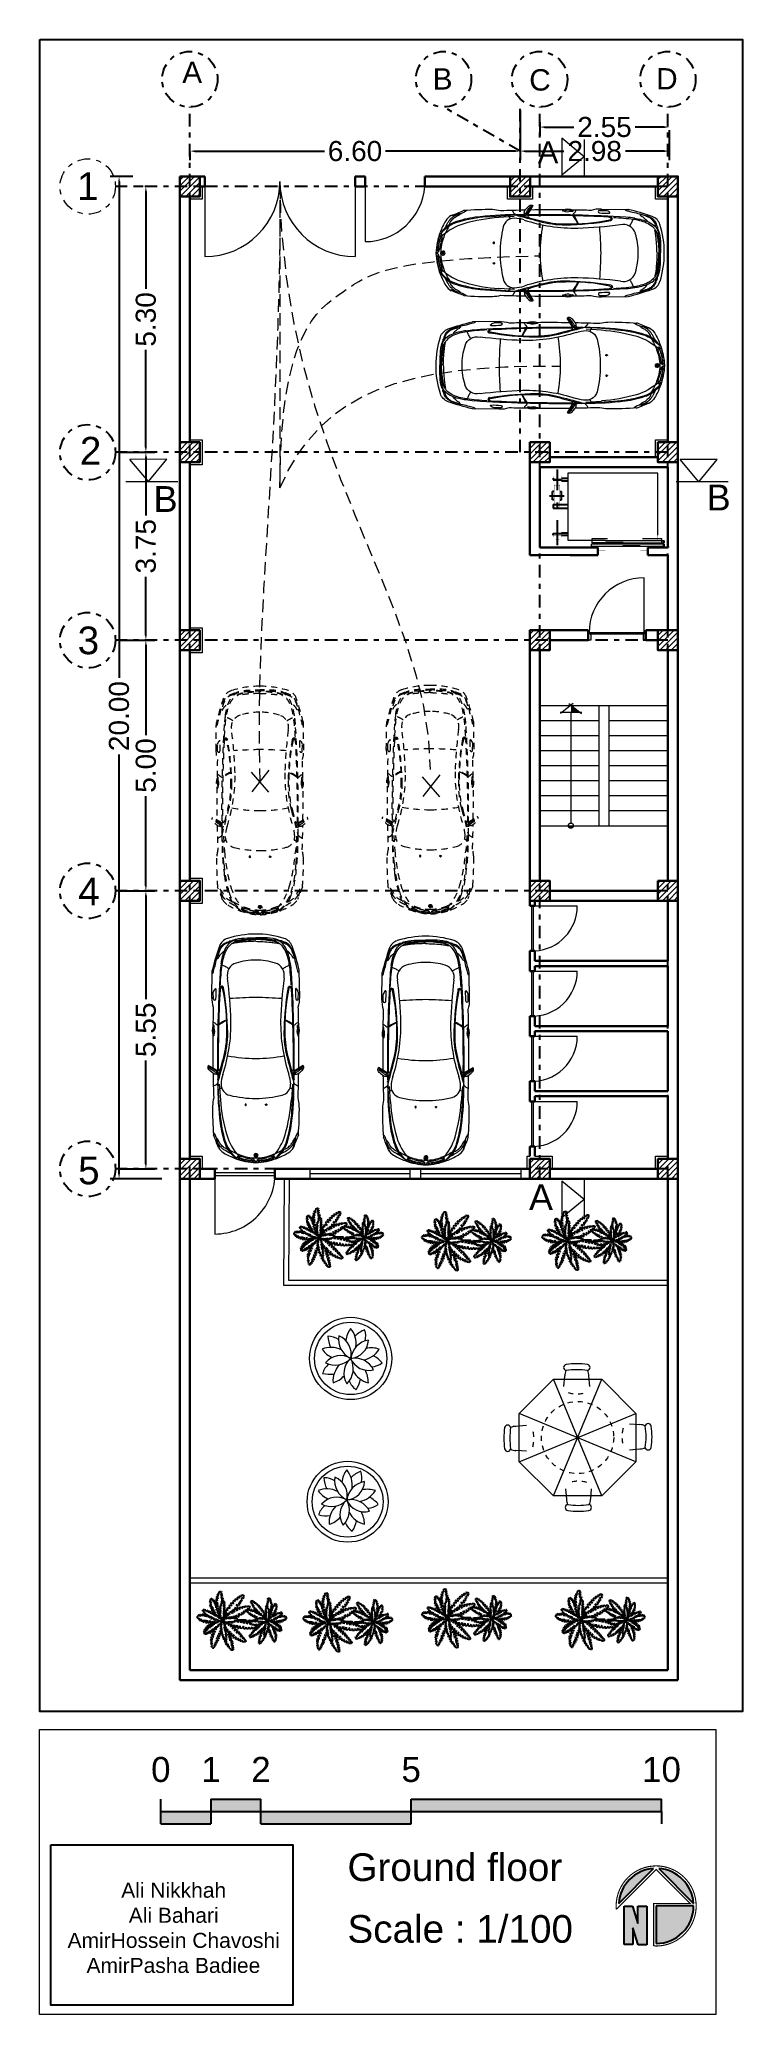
# Model space of a CAD drawing. Header units: millimetres. Extents: x 3348.1 to 3362.1, y 2027.4 to 2066.8.
import ezdxf
from ezdxf.enums import TextEntityAlignment as Align

# ---------------------------------------------------------------- set-up
doc = ezdxf.new("R2010")
doc.units = ezdxf.units.MM
for name, pattern in [('ACAD_ISO02W100', [15, 12, -3]), ('DASHDOT2', [0.5, 0.25, -0.125, 0, -0.125]), ('HIDDEN', [0.375, 0.25, -0.125]), ('HIDDEN2', [0.1875, 0.125, -0.0625]), ('TRATTO-PUNTO', [1, 0.5, -0.25, 0, -0.25])]:
    doc.linetypes.add(name, pattern=pattern)
doc.layers.add('Axe Architechture', color=7, linetype='Continuous', lineweight=15)
doc.layers.add('Axe Parking', color=7, linetype='Continuous')
doc.layers.add('FUR', color=13, linetype='Continuous')
doc.styles.add('arial', font='arial.ttf', dxfattribs={"height": 2.5})
doc.styles.add('ATT', font='')
doc.styles.get("Standard").update_dxf_attribs({"font": 'arial.ttf'})
doc.styles.get('ATT').set_extended_font_data('B Yagut')
doc.dimstyles.new('Standard1', dxfattribs={"dimtxt": 0.4, "dimasz": 0.1, "dimexe": 0.18, "dimexo": 0.0625, "dimgap": 0.09, "dimtad": 0, "dimzin": 0, "dimdsep": 46, "dimtxsty": 'Standard', "dimcen": 0.09, "dimclrd": 1, "dimclre": 1, "dimclrt": 18, "dimadec": 0, "dimazin": 0, "dimtfac": 1, "dimtofl": 0, "dimtmove": 0, "dimatfit": 3, "dimfxl": 1, "dimtfillclr": 7, "dimtolj": 1, "dimtzin": 0, "dimarcsym": 0})

msp = doc.modelspace()

# ---------------------------------------------------------------- texts
at = {"color": 146, "lineweight": 9, "ltscale": 0.02, "true_color": 0x105689}
for height, p in [(0.439, (3358.016, 2064.357)), (0.516, (3357.838, 2043.469))]:
    msp.add_text('A', height=height, dxfattribs=at).set_placement(p)
at = {"color": 242, "lineweight": 9, "ltscale": 0.02, "true_color": 0xcd2027}
for p in [(3350.339, 2057.399), (3361.386, 2057.429)]:
    msp.add_text('B', height=0.516, dxfattribs=at).set_placement(p)
at = {"insert": (3348.571, 2030.05), "char_height": 0.3, "attachment_point": 1}
msp.add_mtext_dynamic_manual_height_columns('\\pi1.12292;Ali Nikkhah\\P\\pi1.27425;Ali Bahari\\P\\pi0.05153;AmirHossein Chavoshi\\P\\pi0.43001;AmirPasha Badiee', width=4.31371, gutter_width=2.762, heights=[2.754], dxfattribs=at)
at = {"layer": 'Axe Architechture', "linetype": 'DASHDOT2'}
for s, height, p in [('1', 0.552, (3348.809, 2063.623)), ('Ground floor', 0.5524, (3354.213, 2030.084)), ('Scale : 1/100', 0.5524, (3354.213, 2028.852))]:
    msp.add_text(s, height=height, dxfattribs=at).set_placement(p)
at = {"layer": 'Axe Parking', "linetype": 'DASHDOT2'}
for s, height, p in [('A', 0.426, (3350.913, 2065.958)), ('B', 0.426, (3355.914, 2065.827)), ('C', 0.426, (3357.843, 2065.807)), ('D', 0.426, (3360.378, 2065.829)), ('2', 0.552, (3348.868, 2058.345)), ('3', 0.552, (3348.824, 2054.561)), ('4', 0.552, (3348.834, 2049.553)), ('5', 0.552, (3348.833, 2043.985))]:
    msp.add_text(s, height=height, dxfattribs=at).set_placement(p)

# ---------------------------------------------------------------- blocks, each defined once
blk = doc.blocks.new('car-p')
at = {"linetype": 'ByBlock', "lineweight": 5, "ltscale": 0.5}
h = blk.add_hatch(dxfattribs=at)
h.set_pattern_fill('ANSI31', color=6, scale=1.14, style=0)
h.set_pattern_definition([(315, (-4780.04402, 1744.26462), (-0.080610173, -0.080610173), [])])
edge = h.paths.add_edge_path()
edge.add_ellipse((0, 0), major_axis=(0, -0.0224), ratio=0.701982, start_angle=270, end_angle=360, ccw=False)
edge.add_line((-0.016, 0), (0, 0))
edge.add_line((0, 0), (0, -0.022))
edge = h.paths.add_edge_path()
edge.add_ellipse((0, 0), major_axis=(0, -0.0224), ratio=0.701982, start_angle=90, end_angle=180, ccw=False)
edge.add_line((0.016, 0), (0, 0))
edge.add_line((0, 0), (0, 0.022))
h = blk.add_hatch(color=6, dxfattribs=at)
edge = h.paths.add_edge_path()
edge.add_ellipse((0, 0), major_axis=(0, -0.0224), ratio=0.701982, start_angle=270, end_angle=360, ccw=False)
edge.add_line((-0.016, 0), (0, 0))
edge.add_line((0, 0), (0, -0.022))
edge = h.paths.add_edge_path()
edge.add_ellipse((0, 0), major_axis=(0, -0.0224), ratio=0.701982, start_angle=90, end_angle=180, ccw=False)
edge.add_line((0.016, 0), (0, 0))
edge.add_line((0, 0), (0, 0.022))
at = {"color": 6, "linetype": 'ByBlock', "lineweight": 5, "ltscale": 0.5}
for p, q in [((1.614, 0.747), (1.717, 0.921)), ((1.635, 0.744), (1.734, 0.913)), ((2.323, 0.811), (2.307, 0.811)), ((2.454, 0.806), (2.501, 0.806)), ((3.014, 0.818), (3.145, 0.821)), ((3.032, 0.847), (3.564, 0.839)), ((3.206, 0.766), (3.214, 0.775)), ((0.841, 0.696), (1.39, 0.735)), ((1.371, 0.706), (1.073, 0.685)), ((4.133, 0.444), (4.141, 0.456)), ((-0.099, 0.045), (-0.14, 0.042)), ((-0.099, 0.071), (-0.138, 0.069)), ((-0.096, 0.104), (-0.134, 0.099)), ((-0.093, 0.131), (-0.131, 0.124)), ((-0.089, 0.158), (-0.127, 0.153)), ((-0.084, 0.184), (-0.123, 0.176)), ((-0.077, 0.214), (-0.117, 0.206)), ((-0.069, 0.241), (-0.112, 0.231)), ((-0.062, 0.263), (-0.105, 0.257)), ((-0.051, 0.292), (-0.098, 0.283)), ((-0.042, 0.357), (-0.089, 0.315)), ((-0.04, 0.319), (-0.089, 0.315)), ((-0.016, 0), (0.016, 0)), ((0, -0.022), (0, 0.022)), ((0, 0.022), (0, -0.022)), ((0.968, 0.208), (0.959, 0.199)), ((0.959, 0.196), (0.968, 0.187)), ((0.983, 0.209), (0.97, 0.209)), ((0.97, 0.186), (0.983, 0.186)), ((0.986, 0.188), (0.986, 0.206)), ((-0.099, -0.045), (-0.14, -0.042)), ((-0.099, -0.071), (-0.138, -0.069)), ((-0.096, -0.104), (-0.134, -0.099)), ((-0.093, -0.131), (-0.131, -0.124)), ((-0.089, -0.158), (-0.127, -0.153)), ((-0.084, -0.184), (-0.123, -0.176)), ((-0.077, -0.214), (-0.117, -0.206)), ((-0.069, -0.241), (-0.112, -0.231)), ((-0.062, -0.263), (-0.105, -0.257)), ((-0.051, -0.292), (-0.098, -0.283)), ((-0.042, -0.357), (-0.089, -0.315)), ((-0.04, -0.319), (-0.089, -0.315)), ((0.959, -0.196), (0.968, -0.187)), ((0.968, -0.208), (0.959, -0.199)), ((0.97, -0.186), (0.983, -0.186)), ((0.983, -0.209), (0.97, -0.209)), ((0.986, -0.188), (0.986, -0.206)), ((0.841, -0.696), (1.39, -0.735)), ((1.371, -0.706), (1.073, -0.685)), ((1.614, -0.747), (1.717, -0.921)), ((1.635, -0.744), (1.734, -0.913)), ((4.133, -0.444), (4.141, -0.456)), ((2.323, -0.811), (2.307, -0.811)), ((2.454, -0.806), (2.501, -0.806)), ((3.014, -0.818), (3.145, -0.821)), ((3.032, -0.847), (3.564, -0.839)), ((3.206, -0.766), (3.214, -0.775))]:
    blk.add_line(p, q, dxfattribs=at)
for points in [[(3.232, 0.622, 0.567301), (3.255, 0.681)], [(3.232, -0.622, -0.567301), (3.255, -0.681)]]:
    blk.add_lwpolyline(points, format="xyb", dxfattribs=at)
for centre, radius, start, end in [((-1.776, 6.008), 5.624, 290.031, 292.6901), ((0.89, -5.592), 6.43, 89.4612, 94.4273), ((0.881, -0.165), 1.005, 77.0143, 86.0247), ((2.074, -26.67), 27.501, 91.0223, 92.0156), ((1.564, 0.911), 0.247, 201.3112, 225.4592), ((2.074, -26.67), 27.501, 89.476, 90.8103), ((2.307, 0.817), 0.00603, 114.6144, 270), ((2.402, 0.61), 0.233, 63.9143, 114.6144), ((2.394, 0.958), 0.164, 244.1634, 291.6454), ((2.354, 0.808), 0.0081, 109.68, 254.923), ((2.401, 0.676), 0.148, 73.0373, 109.68), ((2.442, 0.81), 0.0081, 287.7943, 73.0373), ((2.565, 0.812), 0.105, 167.1568, 183.317), ((2.074, -26.67), 27.501, 88.3754, 89.1459), ((2.501, 0.813), 0.00726, 270, 63.9143), ((3.032, 0.237), 0.61, 88.2444, 107.039), ((3.015, 0.795), 0.0239, 91.345, 264.5379), ((3.17, 2.655), 1.891, 265.2122, 270.9721), ((3.113, 0.69), 0.134, 41.4234, 76.1218), ((3.202, 0.77), 0.00577, 271.1087, 318.0388), ((3.211, 0.777), 0.00351, 318.0388, 41.4234), ((3.564, 0.831), 0.00854, 76.6401, 89.1222), ((2.507, -3.621), 4.584, 70.5675, 76.6401), ((1.101, -0.047), 1.244, 158.9432, 177.8545), ((1.073, -0.007), 1.204, 148.4476, 160.2014), ((0.487, -0.075), 0.702, 106.3883, 139.9402), ((0.368, 0.135), 0.483, 109.7232, 149.9419), ((0.688, -0.443), 1.048, 106.2855, 132.4041), ((0.873, 0.01), 0.914, 146.535, 160.851), ((0.295, 0.473), 0.29, 119.9285, 148.8761), ((0.219, 0.527), 0.109, 172.1601, 186.4239), ((0.868, -1.26), 1.965, 97.3282, 109.7232), ((1.004, -1.833), 2.534, 93.6829, 106.3883), ((1.308, -2.59), 3.283, 94.1156, 106.166), ((1.339, -4.918), 5.653, 89.4745, 97.3282), ((3.186, 0), 2.09, 165.9977, 180), ((1.369, 0.453), 0.218, 90, 165.9977), ((1.155, 0.619), 0.145, 16.9193, 46.3089), ((1.338, -0.05), 0.722, 71.9894, 87.5128), ((1.887, -25.143), 25.882, 90.7487, 91.0995), ((7.366, 22.341), 22.417, 254.5413, 255.7437), ((7.366, 22.341), 22.399, 254.6981, 255.7873), ((2.552, 3.683), 3.204, 251.9894, 270.7697), ((1.887, -25.143), 25.882, 86.3701, 90.6108), ((1.897, -23.257), 23.982, 86.8917, 90.645), ((2.36, 2.427), 1.885, 254.1454, 270), ((2.358, 2.404), 1.844, 254.5128, 270.0453), ((4.934, -0.009), 3.067, 169.6364, 179.8272), ((2.469, 4.035), 3.476, 268.2044, 282.4095), ((2.274, 6.288), 5.746, 270.8557, 279.5932), ((1.795, 0.207), 0.876, 23.8386, 35.5931), ((1.795, 0.207), 0.89, 23.4788, 34.9094), ((2.29, 9.413), 8.939, 271.9535, 277.2376), ((-7.496, -0.236), 10.542, 1.2832, 4.0248), ((3.168, 0.552), 0.155, 56.0391, 87.1458), ((3.472, 0.306), 0.245, 16.938, 103.0822), ((3.444, -0.694), 1.384, 79.5908, 86.6133), ((3.953, 0.477), 0.238, 17.1311, 70.5675), ((2.423, -0.001), 1.842, 0.0437, 17.3355), ((-0.129, 0.049), 0.0401, 250.9112, 303.8678), ((1.101, 0.047), 1.244, 182.1455, 201.0568), ((-0.129, 0.061), 0.0515, 296.6261, 337.7521), ((0.581, 0.04), 0.681, 152.5787, 181.7173), ((-1.037, 0.337), 1, 342.8323, 344.7062), ((0.409, 0.036), 0.483, 171.7483, 175.5612), ((0.09, 0.088), 0.16, 161.057, 173.6591), ((0.056, 0.128), 0.118, 157.6605, 174.2469), ((0.366, 0.096), 0.426, 163.7665, 169.6457), ((0.769, 0), 0.82, 157.7755, 180), ((-0.418, 0.355), 0.4, 339.5156, 347.8646), ((-0.032, 0.349), 0.0124, 70.9835, 139.5055), ((-0.053, 0.336), 0.0343, 359.9788, 45.1808), ((-0.372, 0.347), 0.353, 347.6611, 354.0006), ((-0.961, 0.397), 0.945, 354.7217, 356.3372), ((0.961, 0.197), 0.00242, 135.2266, 226.2423), ((0.97, 0.206), 0.00242, 90, 135.2266), ((0.97, 0.188), 0.00242, 226.2423, 270), ((0.983, 0.206), 0.00242, 0, 90), ((0.983, 0.188), 0.00242, 270, 0), ((3.186, 0), 2.09, 180, 194.0023), ((-7.496, 0.236), 10.542, 355.9752, 358.7168), ((2.465, 0), 1.297, 0, 16.938), ((2.423, 0.001), 1.842, 342.6645, 359.9563), ((-0.129, -0.049), 0.0401, 56.1322, 109.0888), ((-0.124, -0.054), 0.0425, 15.3409, 65.5954), ((0.581, -0.04), 0.681, 178.2827, 207.4213), ((-0.227, -0.109), 0.158, 12.8411, 24.4976), ((0.409, -0.036), 0.483, 184.4388, 188.2517), ((0.09, -0.088), 0.16, 186.3409, 198.943), ((0.056, -0.128), 0.118, 185.7531, 202.3395), ((0.366, -0.096), 0.426, 190.3543, 196.2335), ((0.769, 0), 0.82, 180, 202.2245), ((0.487, 0.075), 0.702, 220.0598, 253.6117), ((0.368, -0.135), 0.483, 210.0581, 250.2768), ((-0.418, -0.355), 0.4, 12.1354, 20.4844), ((-0.032, -0.349), 0.0124, 220.4945, 289.0165), ((-0.053, -0.336), 0.0343, 314.8192, 0.0212), ((-0.372, -0.347), 0.353, 5.9994, 12.3389), ((-0.961, -0.397), 0.945, 3.6628, 5.2783), ((0.688, 0.443), 1.048, 227.5959, 253.7145), ((0.873, -0.01), 0.914, 199.149, 213.465), ((0.961, -0.197), 0.00242, 133.7577, 224.7734), ((0.97, -0.188), 0.00242, 90, 133.7577), ((0.97, -0.206), 0.00242, 224.7734, 270), ((0.983, -0.188), 0.00242, 0, 90), ((0.983, -0.206), 0.00242, 270, 0), ((4.934, 0.009), 3.067, 180.1728, 190.3636), ((3.472, -0.306), 0.245, 256.9178, 343.062), ((2.465, 0), 1.297, 343.062, 0), ((1.073, 0.007), 1.204, 199.7986, 211.5524), ((0.295, -0.473), 0.29, 211.1239, 240.0715), ((0.219, -0.527), 0.109, 173.5761, 187.8399), ((-1.776, -6.008), 5.624, 67.3099, 69.969), ((0.868, 1.26), 1.965, 250.2768, 262.6718), ((1.004, 1.833), 2.534, 253.6117, 266.3171), ((1.308, 2.59), 3.283, 253.834, 265.8844), ((1.339, 4.918), 5.653, 262.6718, 270.5255), ((1.369, -0.453), 0.218, 194.0023, 270), ((1.155, -0.619), 0.145, 313.6911, 343.0807), ((1.564, -0.911), 0.247, 134.5408, 158.6888), ((1.338, 0.05), 0.722, 272.4872, 288.0106), ((7.366, -22.341), 22.417, 104.2127, 105.4587), ((1.887, 25.143), 25.882, 268.9005, 269.2513), ((7.366, -22.341), 22.399, 104.2127, 105.3019), ((2.552, -3.683), 3.204, 89.2303, 108.0106), ((1.887, 25.143), 25.882, 269.3892, 273.6299), ((1.897, 23.257), 23.982, 269.355, 273.1083), ((2.32, -2.235), 1.688, 102.4296, 105.746), ((2.358, -2.404), 1.844, 89.9547, 105.4872), ((2.36, -2.427), 1.885, 87.4533, 102.3647), ((2.469, -4.035), 3.476, 77.5905, 91.7956), ((2.274, -6.288), 5.746, 80.3312, 88.309), ((1.795, -0.207), 0.876, 324.4069, 336.1614), ((1.795, -0.207), 0.89, 325.0906, 336.5212), ((2.29, -9.413), 8.939, 82.7624, 88.0465), ((3.168, -0.552), 0.155, 272.8542, 303.9609), ((3.444, 0.694), 1.384, 273.3867, 280.4092), ((2.507, 3.621), 4.584, 283.3599, 289.4325), ((3.953, -0.477), 0.238, 289.4325, 342.8689), ((0.89, 5.592), 6.43, 265.5727, 270.5388), ((0.881, 0.165), 1.005, 273.9753, 282.9857), ((2.074, 26.67), 27.501, 267.9844, 268.9777), ((2.074, 26.67), 27.501, 269.1897, 270.524), ((2.307, -0.817), 0.00603, 90, 245.3856), ((2.402, -0.61), 0.233, 245.3856, 296.0857), ((2.394, -0.958), 0.164, 68.3546, 115.8366), ((2.354, -0.808), 0.0081, 105.077, 250.32), ((2.401, -0.676), 0.148, 250.32, 286.9627), ((2.442, -0.81), 0.0081, 286.9627, 72.2057), ((2.565, -0.812), 0.105, 176.683, 192.8432), ((2.074, 26.67), 27.501, 270.8541, 271.6246), ((2.501, -0.813), 0.00726, 296.0857, 90), ((3.032, -0.237), 0.61, 252.961, 271.7556), ((3.015, -0.795), 0.0239, 95.4621, 268.655), ((3.17, -2.655), 1.891, 89.0279, 94.7878), ((3.113, -0.69), 0.134, 283.8782, 318.5766), ((3.202, -0.77), 0.00577, 41.9612, 88.8913), ((3.211, -0.777), 0.00351, 318.5766, 41.9612), ((3.564, -0.831), 0.00854, 270.8778, 283.3599)]:
    blk.add_arc(centre, radius, start, end, dxfattribs=at)
at = {"color": 6, "linetype": 'ByBlock', "lineweight": 5, "ltscale": 0.5, "extrusion": (0, 0, -1)}
blk.add_ellipse((0, 0), major_axis=(0, 0.0224), ratio=0.701982, start_param=3.141593, end_param=9.424778, dxfattribs=at)
at = {"color": 6, "linetype": 'ByBlock', "lineweight": 5, "ltscale": 0.5}
for points, knots in [([(0.115, 0.546), (0.121, 0.563), (0.137, 0.604), (0.185, 0.658), (0.241, 0.704), (0.302, 0.724), (0.337, 0.767), (0.384, 0.778), (0.418, 0.799), (0.439, 0.815), (0.449, 0.822)], [0, 0, 0, 0, 0.0574848, 0.146497, 0.2301604, 0.2928718, 0.3559858, 0.4031494, 0.4454274, 0.4874271, 0.4874271, 0.4874271, 0.4874271]), ([(1.554, 0.721), (1.564, 0.72), (1.582, 0.719), (1.602, 0.727), (1.623, 0.75), (1.589, 0.751), (1.57, 0.775), (1.561, 0.754), (1.553, 0.744), (1.547, 0.734), (1.546, 0.724), (1.551, 0.722), (1.554, 0.721)], [0.0065318, 0.0065318, 0.0065318, 0.0065318, 0.0371517, 0.0644676, 0.0830764, 0.11078, 0.1392333, 0.1549781, 0.1706071, 0.1845185, 0.1908031, 0.2021271, 0.2021271, 0.2021271, 0.2021271]), ([(1.569, 0.767), (1.566, 0.771), (1.561, 0.782), (1.574, 0.822), (1.616, 0.864), (1.662, 0.927), (1.716, 0.925), (1.733, 0.914), (1.734, 0.913)], [0, 0, 0, 0, 0.0154719, 0.0380204, 0.1295079, 0.2146713, 0.2760739, 0.2806684, 0.2806684, 0.2806684, 0.2806684]), ([(1.586, 0.759), (1.597, 0.775), (1.621, 0.814), (1.653, 0.858), (1.676, 0.894), (1.695, 0.896), (1.699, 0.892), (1.7, 0.892)], [0, 0, 0, 0, 0.063357, 0.1499875, 0.1810462, 0.1992435, 0.2005398, 0.2005398, 0.2005398, 0.2005398]), ([(2.505, 0.732), (2.512, 0.744), (2.527, 0.771), (2.561, 0.797), (2.56, 0.821), (2.559, 0.827)], [0, 0, 0, 0, 0.0466628, 0.103425, 0.1233611, 0.1233611, 0.1233611, 0.1233611]), ([(3.506, 0.84), (3.508, 0.835), (3.517, 0.819), (3.575, 0.812), (3.66, 0.778), (3.776, 0.761), (3.887, 0.727), (3.97, 0.705), (4.025, 0.669), (4.063, 0.641), (4.089, 0.603), (4.109, 0.557), (4.119, 0.518), (4.138, 0.489), (4.131, 0.476), (4.13, 0.473)], [0, 0, 0, 0, 0.0178616, 0.0589347, 0.1722085, 0.3316414, 0.4348621, 0.5554504, 0.6103741, 0.6520148, 0.7086071, 0.7607064, 0.8148319, 0.8461977, 0.8590412, 0.8590412, 0.8590412, 0.8590412]), ([(-0.05, 0.377), (-0.054, 0.376), (-0.065, 0.374), (-0.064, 0.386), (-0.063, 0.392)], [0, 0, 0, 0, 0.01280704, 0.02980745, 0.02980745, 0.02980745, 0.02980745]), ([(0.034, 0.489), (0.052, 0.523), (0.082, 0.575), (0.121, 0.643), (0.164, 0.681), (0.22, 0.731), (0.285, 0.745), (0.33, 0.758), (0.336, 0.759)], [0, 0, 0, 0, 0.1264855, 0.1971669, 0.2568206, 0.3116482, 0.4451028, 0.464834, 0.464834, 0.464834, 0.464834]), ([(0.336, 0.759), (0.294, 0.758), (0.227, 0.748), (0.164, 0.719), (0.127, 0.709)], [0, 0, 0, 0, 0.0959247, 0.2236838, 0.2236838, 0.2236838, 0.2236838]), ([(1.559, 0.753), (1.563, 0.749), (1.57, 0.741), (1.581, 0.733), (1.592, 0.727), (1.599, 0.729), (1.603, 0.73)], [0, 0, 0, 0, 0.01583282, 0.03561338, 0.04479048, 0.05704597, 0.05704597, 0.05704597, 0.05704597]), ([(1.614, 0.747), (1.616, 0.746), (1.622, 0.742), (1.63, 0.743), (1.635, 0.744)], [0, 0, 0, 0, 0.00738015, 0.02353513, 0.02353513, 0.02353513, 0.02353513]), ([(1.655, 0.682), (1.649, 0.691), (1.636, 0.709), (1.624, 0.728), (1.618, 0.738)], [0, 0, 0, 0, 0.03608308, 0.07437536, 0.07437536, 0.07437536, 0.07437536]), ([(3.216, 0.64), (3.236, 0.645), (3.246, 0.656), (3.226, 0.68), (3.208, 0.688), (3.197, 0.689)], [0, 0, 0, 0, 0.01740019, 0.04617758, 0.08003348, 0.08003348, 0.08003348, 0.08003348]), ([(3.284, 0.684), (3.415, 0.676), (3.641, 0.662), (3.913, 0.602), (4.048, 0.505), (4.109, 0.426), (4.145, 0.315), (4.16, 0.187), (4.168, 0.072), (4.167, 0.018), (4.167, 0)], [0, 0, 0, 0, 0.433391, 0.747723, 0.895882, 0.969465, 1.072598, 1.272164, 1.393847, 1.451456, 1.451456, 1.451456, 1.451456]), ([(3.6, 0.524), (3.613, 0.544), (3.639, 0.584), (3.658, 0.642), (3.686, 0.661), (3.694, 0.667)], [0, 0, 0, 0, 0.0813302, 0.1568933, 0.1899498, 0.1899498, 0.1899498, 0.1899498]), ([(3.694, 0.667), (3.728, 0.661), (3.808, 0.648), (3.932, 0.613), (4.053, 0.552), (4.138, 0.461), (4.162, 0.268), (4.171, 0.121), (4.179, 0)], [0, 0, 0, 0, 0.114753, 0.266261, 0.420689, 0.560405, 0.649018, 1.049579, 1.049579, 1.049579, 1.049579]), ([(4.105, 0.507), (4.094, 0.542), (4.079, 0.589), (4.033, 0.642), (3.988, 0.68), (3.918, 0.708), (3.854, 0.726), (3.816, 0.744), (3.791, 0.742), (3.809, 0.715), (3.845, 0.703), (3.886, 0.663), (3.924, 0.634), (3.933, 0.613), (3.935, 0.607)], [0, 0, 0, 0, 0.1171854, 0.1599723, 0.2305639, 0.3066861, 0.4068048, 0.4436153, 0.4538759, 0.4714188, 0.5148723, 0.5937318, 0.6493061, 0.66911, 0.66911, 0.66911, 0.66911]), ([(4.082, 0.44), (4.089, 0.431), (4.123, 0.388), (4.132, 0.288), (4.151, 0.183), (4.157, 0.098), (4.158, 0.042), (4.158, 0.011), (4.158, 0)], [0, 0, 0, 0, 0.0358957, 0.1797666, 0.3137696, 0.3908812, 0.4606747, 0.4954199, 0.4954199, 0.4954199, 0.4954199]), ([(4.125, 0), (4.123, 0.046), (4.119, 0.143), (4.11, 0.271), (4.097, 0.372), (4.086, 0.421), (4.082, 0.44)], [0, 0, 0, 0, 0.1518532, 0.3192822, 0.4227467, 0.4853029, 0.4853029, 0.4853029, 0.4853029]), ([(4.097, 0.501), (4.106, 0.495), (4.133, 0.476), (4.153, 0.433), (4.184, 0.328), (4.192, 0.184), (4.191, 0.054), (4.191, 0)], [0, 0, 0, 0, 0.0346217, 0.1073444, 0.147486, 0.3983029, 0.5753887, 0.5753887, 0.5753887, 0.5753887]), ([(0, -0.04), (-0.009, -0.04), (-0.017, -0.035), (-0.033, -0.018), (-0.035, -0.001), (-0.028, 0.025), (-0.019, 0.037), (0.009, 0.042), (0.023, 0.032), (0.034, 0.01), (0.035, -0.003), (0.027, -0.027), (0.015, -0.04), (0, -0.04)], [0, 0, 0, 0, 0.660746, 0.660746, 1.948821, 1.948821, 3.016915, 3.016915, 4.085009, 4.085009, 5.153103, 5.153103, 6.283185, 6.283185, 6.283185, 6.283185]), ([(3.284, -0.684), (3.415, -0.676), (3.641, -0.662), (3.913, -0.602), (4.048, -0.505), (4.109, -0.426), (4.145, -0.315), (4.16, -0.187), (4.168, -0.072), (4.167, -0.018), (4.167, 0)], [0, 0, 0, 0, 0.433391, 0.747723, 0.895882, 0.969465, 1.072598, 1.272164, 1.393847, 1.451456, 1.451456, 1.451456, 1.451456]), ([(4.082, -0.44), (4.089, -0.431), (4.123, -0.388), (4.132, -0.288), (4.151, -0.183), (4.157, -0.098), (4.158, -0.042), (4.158, -0.011), (4.158, 0)], [0, 0, 0, 0, 0.0358957, 0.1797666, 0.3137696, 0.3908812, 0.4606747, 0.4954199, 0.4954199, 0.4954199, 0.4954199]), ([(4.097, -0.501), (4.106, -0.495), (4.133, -0.476), (4.153, -0.433), (4.184, -0.328), (4.192, -0.184), (4.191, -0.054), (4.191, 0)], [0, 0, 0, 0, 0.0346217, 0.1073444, 0.147486, 0.3983029, 0.5753887, 0.5753887, 0.5753887, 0.5753887]), ([(-0.05, -0.377), (-0.054, -0.376), (-0.065, -0.374), (-0.064, -0.386), (-0.063, -0.392)], [0, 0, 0, 0, 0.01280704, 0.02980745, 0.02980745, 0.02980745, 0.02980745]), ([(3.694, -0.667), (3.728, -0.661), (3.808, -0.648), (3.932, -0.613), (4.053, -0.552), (4.138, -0.461), (4.162, -0.268), (4.171, -0.121), (4.179, 0)], [0, 0, 0, 0, 0.114753, 0.266261, 0.420689, 0.560405, 0.649018, 1.049579, 1.049579, 1.049579, 1.049579]), ([(4.125, 0), (4.123, -0.046), (4.119, -0.143), (4.11, -0.271), (4.097, -0.372), (4.086, -0.421), (4.082, -0.44)], [0, 0, 0, 0, 0.1518532, 0.3192822, 0.4227467, 0.4853029, 0.4853029, 0.4853029, 0.4853029]), ([(0.034, -0.489), (0.052, -0.523), (0.082, -0.575), (0.121, -0.643), (0.164, -0.681), (0.22, -0.731), (0.285, -0.745), (0.33, -0.758), (0.336, -0.759)], [0, 0, 0, 0, 0.1264855, 0.1971669, 0.2568206, 0.3116482, 0.4451028, 0.464834, 0.464834, 0.464834, 0.464834]), ([(0.115, -0.546), (0.121, -0.563), (0.137, -0.604), (0.185, -0.658), (0.241, -0.704), (0.302, -0.724), (0.337, -0.767), (0.384, -0.778), (0.418, -0.799), (0.439, -0.815), (0.449, -0.822)], [0, 0, 0, 0, 0.0574848, 0.146497, 0.2301604, 0.2928718, 0.3559858, 0.4031494, 0.4454274, 0.4874271, 0.4874271, 0.4874271, 0.4874271]), ([(0.336, -0.759), (0.294, -0.758), (0.227, -0.748), (0.164, -0.719), (0.127, -0.709)], [0, 0, 0, 0, 0.0959247, 0.2236838, 0.2236838, 0.2236838, 0.2236838]), ([(1.554, -0.721), (1.564, -0.72), (1.582, -0.719), (1.602, -0.727), (1.623, -0.75), (1.589, -0.751), (1.57, -0.775), (1.561, -0.754), (1.553, -0.744), (1.547, -0.734), (1.546, -0.724), (1.551, -0.722), (1.554, -0.721)], [0.0065318, 0.0065318, 0.0065318, 0.0065318, 0.0371517, 0.0644676, 0.0830764, 0.11078, 0.1392333, 0.1549781, 0.1706071, 0.1845185, 0.1908031, 0.2021271, 0.2021271, 0.2021271, 0.2021271]), ([(1.559, -0.753), (1.563, -0.749), (1.57, -0.741), (1.581, -0.733), (1.592, -0.727), (1.599, -0.729), (1.603, -0.73)], [0, 0, 0, 0, 0.01583282, 0.03561338, 0.04479048, 0.05704597, 0.05704597, 0.05704597, 0.05704597]), ([(1.586, -0.759), (1.597, -0.775), (1.621, -0.814), (1.653, -0.858), (1.676, -0.894), (1.695, -0.896), (1.699, -0.892), (1.7, -0.892)], [0, 0, 0, 0, 0.063357, 0.1499875, 0.1810462, 0.1992435, 0.2005398, 0.2005398, 0.2005398, 0.2005398]), ([(1.614, -0.747), (1.616, -0.746), (1.622, -0.742), (1.63, -0.743), (1.635, -0.744)], [0, 0, 0, 0, 0.00738015, 0.02353513, 0.02353513, 0.02353513, 0.02353513]), ([(1.655, -0.682), (1.649, -0.691), (1.636, -0.709), (1.624, -0.728), (1.618, -0.738)], [0, 0, 0, 0, 0.03608308, 0.07437536, 0.07437536, 0.07437536, 0.07437536]), ([(2.505, -0.732), (2.512, -0.744), (2.527, -0.771), (2.561, -0.797), (2.56, -0.821), (2.559, -0.827)], [0, 0, 0, 0, 0.0466628, 0.103425, 0.1233611, 0.1233611, 0.1233611, 0.1233611]), ([(3.216, -0.64), (3.236, -0.645), (3.246, -0.656), (3.226, -0.68), (3.208, -0.688), (3.197, -0.689)], [0, 0, 0, 0, 0.01740019, 0.04617758, 0.08003348, 0.08003348, 0.08003348, 0.08003348]), ([(3.506, -0.84), (3.508, -0.835), (3.517, -0.819), (3.575, -0.812), (3.66, -0.778), (3.776, -0.761), (3.887, -0.727), (3.97, -0.705), (4.025, -0.669), (4.063, -0.641), (4.089, -0.603), (4.109, -0.557), (4.119, -0.518), (4.138, -0.489), (4.131, -0.476), (4.13, -0.473)], [0, 0, 0, 0, 0.0178616, 0.0589347, 0.1722085, 0.3316414, 0.4348621, 0.5554504, 0.6103741, 0.6520148, 0.7086071, 0.7607064, 0.8148319, 0.8461977, 0.8590412, 0.8590412, 0.8590412, 0.8590412]), ([(3.6, -0.524), (3.613, -0.544), (3.639, -0.584), (3.658, -0.642), (3.686, -0.661), (3.694, -0.667)], [0, 0, 0, 0, 0.0813302, 0.1568933, 0.1899498, 0.1899498, 0.1899498, 0.1899498]), ([(4.105, -0.507), (4.094, -0.542), (4.079, -0.589), (4.033, -0.642), (3.988, -0.68), (3.918, -0.708), (3.854, -0.726), (3.816, -0.744), (3.791, -0.742), (3.809, -0.715), (3.845, -0.703), (3.886, -0.663), (3.924, -0.634), (3.933, -0.613), (3.935, -0.607)], [0, 0, 0, 0, 0.1171854, 0.1599723, 0.2305639, 0.3066861, 0.4068048, 0.4436153, 0.4538759, 0.4714188, 0.5148723, 0.5937318, 0.6493061, 0.66911, 0.66911, 0.66911, 0.66911]), ([(1.569, -0.767), (1.566, -0.771), (1.561, -0.782), (1.574, -0.822), (1.616, -0.864), (1.662, -0.927), (1.716, -0.925), (1.733, -0.914), (1.734, -0.913)], [0, 0, 0, 0, 0.0154719, 0.0380204, 0.1295079, 0.2146713, 0.2760739, 0.2806684, 0.2806684, 0.2806684, 0.2806684])]:
    blk.add_open_spline(points, degree=3, knots=knots, dxfattribs=at)
blk = doc.blocks.new('02PTRX27')
at = {"color": 3, "linetype": 'ByBlock'}
for p, q in [((-0.625, 0.324), (-0.611, 0.342)), ((-0.624, 0.335), (-0.62, 0.351)), ((-0.611, 0.342), (-0.624, 0.335)), ((-0.62, 0.351), (-0.614, 0.363)), ((-0.614, 0.363), (-0.604, 0.372)), ((-0.604, 0.372), (-0.596, 0.375)), ((-0.588, 0.37), (-0.598, 0.354)), ((-0.598, 0.354), (-0.582, 0.365)), ((-0.596, 0.375), (-0.588, 0.37)), ((-0.572, 0.356), (-0.588, 0.334)), ((-0.588, 0.334), (-0.565, 0.349)), ((-0.582, 0.365), (-0.572, 0.356)), ((-0.555, 0.339), (-0.572, 0.313)), ((-0.547, 0.329), (-0.572, 0.313)), ((-0.565, 0.349), (-0.555, 0.339)), ((-0.536, 0.315), (-0.547, 0.329)), ((-0.526, 0.332), (-0.527, 0.306)), ((-0.495, 0.344), (-0.526, 0.332)), ((-0.519, 0.372), (-0.524, 0.347)), ((-0.524, 0.347), (-0.495, 0.344)), ((-0.519, 0.372), (-0.487, 0.386)), ((-0.515, 0.391), (-0.507, 0.412)), ((-0.487, 0.386), (-0.515, 0.391)), ((-0.478, 0.425), (-0.507, 0.412)), ((-0.501, 0.428), (-0.491, 0.45)), ((-0.478, 0.425), (-0.501, 0.428)), ((-0.491, 0.45), (-0.47, 0.46)), ((-0.473, 0.482), (-0.484, 0.463)), ((-0.484, 0.463), (-0.47, 0.46)), ((-0.473, 0.482), (-0.46, 0.49)), ((-0.46, 0.49), (-0.448, 0.492)), ((-0.434, 0.473), (-0.452, 0.463)), ((-0.452, 0.463), (-0.432, 0.461)), ((-0.427, 0.442), (-0.452, 0.43)), ((-0.424, 0.428), (-0.452, 0.43)), ((-0.448, 0.492), (-0.438, 0.488)), ((-0.447, 0.393), (-0.419, 0.409)), ((-0.447, 0.393), (-0.416, 0.392)), ((-0.405, 0.329), (-0.444, 0.31)), ((-0.411, 0.368), (-0.44, 0.354)), ((-0.44, 0.354), (-0.409, 0.353)), ((-0.438, 0.488), (-0.434, 0.473)), ((-0.432, 0.461), (-0.427, 0.442)), ((-0.419, 0.409), (-0.424, 0.428)), ((-0.416, 0.392), (-0.411, 0.368)), ((-0.409, 0.353), (-0.405, 0.329)), ((-0.231, 0.339), (-0.252, 0.319)), ((-0.231, 0.339), (-0.201, 0.328)), ((-0.197, 0.368), (-0.219, 0.351)), ((-0.219, 0.351), (-0.201, 0.328)), ((-0.197, 0.368), (-0.164, 0.358)), ((-0.16, 0.394), (-0.181, 0.381)), ((-0.181, 0.381), (-0.164, 0.358)), ((-0.16, 0.394), (-0.13, 0.385)), ((-0.122, 0.416), (-0.144, 0.404)), ((-0.144, 0.404), (-0.13, 0.385)), ((-0.131, 0.338), (-0.11, 0.315)), ((-0.131, 0.338), (-0.1, 0.331)), ((-0.122, 0.416), (-0.1, 0.41)), ((-0.088, 0.432), (-0.108, 0.423)), ((-0.108, 0.423), (-0.1, 0.41)), ((-0.089, 0.351), (-0.108, 0.372)), ((-0.081, 0.366), (-0.108, 0.372)), ((-0.1, 0.331), (-0.089, 0.351)), ((-0.088, 0.432), (-0.074, 0.431)), ((-0.085, 0.401), (-0.066, 0.397)), ((-0.085, 0.401), (-0.072, 0.385)), ((-0.072, 0.385), (-0.081, 0.366)), ((-0.074, 0.431), (-0.063, 0.424)), ((-0.066, 0.397), (-0.059, 0.414)), ((-0.059, 0.414), (-0.063, 0.424)), ((0.052, 0.328), (0.061, 0.333)), ((0.061, 0.333), (0.072, 0.334)), ((0.087, 0.327), (0.072, 0.334)), ((0.33, 0.331), (0.326, 0.316)), ((0.352, 0.332), (0.33, 0.331)), ((0.336, 0.356), (0.332, 0.342)), ((0.332, 0.342), (0.352, 0.332)), ((0.352, 0.358), (0.336, 0.356)), ((0.338, 0.365), (0.341, 0.377)), ((0.352, 0.358), (0.338, 0.365)), ((0.341, 0.377), (0.349, 0.38)), ((0.349, 0.38), (0.358, 0.378)), ((0.358, 0.378), (0.368, 0.372)), ((0.365, 0.355), (0.377, 0.358)), ((0.382, 0.347), (0.365, 0.355)), ((0.368, 0.372), (0.377, 0.358)), ((0.372, 0.328), (0.39, 0.331)), ((0.39, 0.331), (0.382, 0.347)), ((-0.836, 0.064), (-0.835, 0.078)), ((-0.834, 0.052), (-0.836, 0.064)), ((-0.829, 0.088), (-0.835, 0.078)), ((-0.834, 0.052), (-0.826, 0.041)), ((-0.819, 0.094), (-0.829, 0.088)), ((-0.826, 0.041), (-0.82, 0.057)), ((-0.82, 0.057), (-0.819, 0.034)), ((-0.818, 0.076), (-0.819, 0.094)), ((-0.819, 0.034), (-0.807, 0.023)), ((-0.811, 0.097), (-0.818, 0.076)), ((-0.797, 0.103), (-0.811, 0.097)), ((-0.807, 0.023), (-0.799, 0.048)), ((-0.798, 0.016), (-0.799, 0.048)), ((-0.798, 0.016), (-0.784, 0.007)), ((-0.795, 0.076), (-0.797, 0.103)), ((-0.795, 0.076), (-0.786, 0.105)), ((-0.786, 0.105), (-0.77, 0.109)), ((-0.784, 0.007), (-0.772, 0.035)), ((-0.771, 0), (-0.772, 0.035)), ((-0.753, -0.008), (-0.771, 0)), ((-0.77, 0.109), (-0.767, 0.078)), ((-0.767, 0.078), (-0.757, 0.111)), ((-0.757, 0.111), (-0.737, 0.112)), ((-0.742, 0.021), (-0.753, -0.008)), ((-0.743, 0.174), (-0.738, 0.183)), ((-0.743, 0.165), (-0.743, 0.174)), ((-0.743, 0.165), (-0.736, 0.152)), ((-0.741, -0.013), (-0.742, 0.021)), ((-0.73, 0.187), (-0.738, 0.183)), ((-0.737, 0.112), (-0.734, 0.08)), ((-0.736, 0.152), (-0.726, 0.16)), ((-0.725, 0.112), (-0.734, 0.08)), ((-0.717, 0.184), (-0.73, 0.187)), ((-0.73, 0.144), (-0.726, 0.16)), ((-0.73, 0.144), (-0.721, 0.131)), ((-0.704, 0.112), (-0.725, 0.112)), ((-0.721, 0.131), (-0.707, 0.143)), ((-0.721, -0.019), (-0.706, 0.021)), ((-0.72, 0.171), (-0.717, 0.184)), ((-0.708, 0.182), (-0.72, 0.171)), ((-0.713, 0.122), (-0.707, 0.143)), ((-0.713, 0.122), (-0.702, 0.109)), ((-0.693, 0.178), (-0.708, 0.182)), ((-0.706, 0.021), (-0.703, -0.023)), ((-0.7, 0.068), (-0.704, 0.111)), ((-0.702, 0.109), (-0.685, 0.123)), ((-0.689, 0.098), (-0.7, 0.068)), ((-0.697, 0.159), (-0.693, 0.178)), ((-0.681, 0.175), (-0.697, 0.159)), ((-0.692, 0.1), (-0.685, 0.123)), ((-0.678, 0.087), (-0.692, 0.1)), ((-0.666, 0.171), (-0.681, 0.175)), ((-0.681, -0.028), (-0.668, 0.012)), ((-0.661, 0.103), (-0.678, 0.087)), ((-0.67, 0.149), (-0.666, 0.171)), ((-0.653, 0.166), (-0.67, 0.149)), ((-0.661, 0.103), (-0.669, 0.081)), ((-0.669, 0.081), (-0.653, 0.069)), ((-0.665, -0.03), (-0.668, 0.012)), ((-0.663, 0.098), (-0.663, 0.101)), ((-0.661, 0.065), (-0.662, 0.075)), ((-0.658, 0.073), (-0.661, 0.065)), ((-0.636, 0.16), (-0.653, 0.166)), ((-0.653, 0.069), (-0.631, 0.09)), ((-0.629, 0.009), (-0.644, -0.033)), ((-0.641, 0.138), (-0.636, 0.16)), ((-0.625, 0.155), (-0.641, 0.138)), ((-0.639, 0.061), (-0.631, 0.09)), ((-0.623, 0.051), (-0.639, 0.061)), ((-0.629, 0.009), (-0.624, -0.035)), ((-0.626, 0.305), (-0.625, 0.324)), ((-0.606, 0.316), (-0.626, 0.305)), ((-0.606, 0.316), (-0.625, 0.291)), ((-0.625, 0.291), (-0.624, 0.272)), ((-0.607, 0.148), (-0.625, 0.155)), ((-0.624, 0.272), (-0.601, 0.285)), ((-0.602, 0.073), (-0.623, 0.051)), ((-0.622, 0.258), (-0.601, 0.285)), ((-0.617, 0.237), (-0.622, 0.258)), ((-0.593, 0.251), (-0.617, 0.237)), ((-0.614, 0.119), (-0.607, 0.148)), ((-0.592, 0.141), (-0.614, 0.119)), ((-0.593, 0.251), (-0.613, 0.224)), ((-0.606, 0.204), (-0.613, 0.224)), ((-0.602, 0.073), (-0.61, 0.044)), ((-0.61, 0.044), (-0.593, 0.036)), ((-0.574, 0.223), (-0.606, 0.204)), ((-0.574, 0.223), (-0.599, 0.187)), ((-0.589, 0.168), (-0.599, 0.187)), ((-0.571, 0.058), (-0.593, 0.036)), ((-0.575, 0.132), (-0.592, 0.141)), ((-0.558, 0.188), (-0.589, 0.168)), ((-0.584, 0.104), (-0.575, 0.132)), ((-0.563, 0.125), (-0.584, 0.104)), ((-0.558, 0.188), (-0.582, 0.154)), ((-0.582, 0.154), (-0.571, 0.136)), ((-0.571, 0.058), (-0.578, 0.029)), ((-0.578, 0.029), (-0.559, 0.022)), ((-0.576, 0.053), (-0.573, 0.052)), ((-0.571, 0.136), (-0.538, 0.157)), ((-0.546, 0.116), (-0.563, 0.125)), ((-0.538, 0.157), (-0.559, 0.123)), ((-0.559, 0.022), (-0.542, 0.039)), ((-0.555, 0.087), (-0.546, 0.116)), ((-0.531, 0.107), (-0.555, 0.087)), ((-0.554, 0.289), (-0.536, 0.315)), ((-0.554, 0.289), (-0.529, 0.305)), ((-0.549, 0.105), (-0.547, 0.102)), ((-0.547, 0.102), (-0.522, 0.119)), ((-0.542, 0.039), (-0.547, 0.017)), ((-0.547, 0.017), (-0.526, 0.011)), ((-0.527, 0.276), (-0.542, 0.254)), ((-0.542, 0.254), (-0.526, 0.263)), ((-0.515, 0.096), (-0.531, 0.107)), ((-0.529, 0.305), (-0.518, 0.289)), ((-0.529, 0.106), (-0.522, 0.119)), ((-0.527, 0.306), (-0.488, 0.302)), ((-0.527, 0.284), (-0.488, 0.302)), ((-0.526, 0.259), (-0.527, 0.284)), ((-0.486, 0.257), (-0.526, 0.259)), ((-0.526, 0.011), (-0.508, 0.029)), ((-0.524, 0.241), (-0.486, 0.257)), ((-0.521, 0.216), (-0.524, 0.241)), ((-0.522, 0.222), (-0.522, 0.222)), ((-0.522, 0.222), (-0.522, 0.222)), ((-0.522, 0.222), (-0.522, 0.222)), ((-0.522, 0.222), (-0.522, 0.221)), ((-0.522, 0.074), (-0.515, 0.096)), ((-0.504, 0.089), (-0.522, 0.074)), ((-0.521, 0.216), (-0.48, 0.213)), ((-0.518, 0.289), (-0.518, 0.288)), ((-0.517, 0.194), (-0.48, 0.213)), ((-0.511, 0.168), (-0.517, 0.194)), ((-0.511, 0.168), (-0.479, 0.167)), ((-0.508, 0.029), (-0.511, 0.007)), ((-0.511, 0.007), (-0.491, 0.003)), ((-0.479, 0.167), (-0.507, 0.152)), ((-0.507, 0.152), (-0.497, 0.126)), ((-0.487, 0.077), (-0.504, 0.089)), ((-0.502, 0.25), (-0.498, 0.256)), ((-0.495, 0.089), (-0.5, 0.086)), ((-0.498, 0.256), (-0.499, 0.258)), ((-0.497, 0.126), (-0.467, 0.124)), ((-0.497, 0.085), (-0.495, 0.089)), ((-0.495, 0.089), (-0.485, 0.099)), ((-0.493, 0.054), (-0.487, 0.077)), ((-0.474, 0.068), (-0.493, 0.054)), ((-0.492, 0.207), (-0.487, 0.214)), ((-0.491, 0.003), (-0.474, 0.019)), ((-0.487, 0.163), (-0.49, 0.168)), ((-0.467, 0.122), (-0.489, 0.107)), ((-0.478, 0.084), (-0.489, 0.107)), ((-0.488, 0.058), (-0.478, 0.084)), ((-0.485, 0.009), (-0.475, -0.008)), ((-0.462, 0.098), (-0.478, 0.084)), ((-0.478, 0.084), (-0.447, 0.081)), ((-0.477, 0), (-0.474, 0.019)), ((-0.46, 0.056), (-0.474, 0.068)), ((-0.467, 0.194), (-0.469, 0.178)), ((-0.469, 0.178), (-0.442, 0.165)), ((-0.469, 0.149), (-0.469, 0.166)), ((-0.469, 0.166), (-0.442, 0.165)), ((-0.441, 0.135), (-0.469, 0.149)), ((-0.468, 0.121), (-0.469, 0.124)), ((-0.456, 0.075), (-0.469, 0.067)), ((-0.469, 0.067), (-0.465, 0.061)), ((-0.441, 0.135), (-0.468, 0.135)), ((-0.468, 0.135), (-0.466, 0.117)), ((-0.467, 0.194), (-0.439, 0.194)), ((-0.462, 0.225), (-0.466, 0.209)), ((-0.466, 0.209), (-0.439, 0.194)), ((-0.466, 0.117), (-0.445, 0.107)), ((-0.466, 0.061), (-0.466, 0.061)), ((-0.465, 0.035), (-0.46, 0.056)), ((-0.465, 0.035), (-0.449, 0.048)), ((-0.445, 0.107), (-0.464, 0.106)), ((-0.464, 0.106), (-0.46, 0.089)), ((-0.458, 0.04), (-0.463, 0.043)), ((-0.462, 0.225), (-0.441, 0.224)), ((-0.461, 0.053), (-0.455, 0.043)), ((-0.454, 0.252), (-0.46, 0.235)), ((-0.46, 0.235), (-0.441, 0.224)), ((-0.438, 0.078), (-0.46, 0.089)), ((-0.456, 0.076), (-0.438, 0.078)), ((-0.45, 0.06), (-0.456, 0.076)), ((-0.447, 0.081), (-0.455, 0.076)), ((-0.455, 0.043), (-0.444, 0.057)), ((-0.455, 0.043), (-0.455, 0.044)), ((-0.455, 0.043), (-0.455, 0.043)), ((-0.454, 0.252), (-0.432, 0.251)), ((-0.443, 0.008), (-0.453, -0.001)), ((-0.452, 0.107), (-0.449, 0.109)), ((-0.442, 0.278), (-0.45, 0.264)), ((-0.45, 0.264), (-0.432, 0.251)), ((-0.45, 0.081), (-0.45, 0.08)), ((-0.43, 0.05), (-0.45, 0.06)), ((-0.449, 0.048), (-0.442, 0.042)), ((-0.447, 0.081), (-0.445, 0.081)), ((-0.43, 0.05), (-0.446, 0.049)), ((-0.446, 0.049), (-0.442, 0.042)), ((-0.444, 0.31), (-0.419, 0.308)), ((-0.444, 0.007), (-0.443, 0.006)), ((-0.443, 0.165), (-0.442, 0.165)), ((-0.443, 0.008), (-0.442, -0.005)), ((-0.443, 0.005), (-0.443, 0.005)), ((-0.443, 0.005), (-0.442, -0.008)), ((-0.442, 0.278), (-0.422, 0.278)), ((-0.428, 0.302), (-0.437, 0.288)), ((-0.437, 0.288), (-0.422, 0.278)), ((-0.437, 0.251), (-0.437, 0.255)), ((-0.412, 0.046), (-0.437, 0.033)), ((-0.436, 0.019), (-0.434, 0.031)), ((-0.425, 0.026), (-0.436, 0.019)), ((-0.434, 0.031), (-0.422, 0.025)), ((-0.432, 0.023), (-0.422, 0.025)), ((-0.432, 0.023), (-0.431, 0.022)), ((-0.412, 0.046), (-0.43, 0.05)), ((-0.428, 0.302), (-0.413, 0.303)), ((-0.412, 0.323), (-0.422, 0.311)), ((-0.422, 0.311), (-0.413, 0.303)), ((-0.422, 0.025), (-0.41, 0.022)), ((-0.412, 0.323), (-0.403, 0.327)), ((-0.412, 0.046), (-0.393, 0.045)), ((-0.394, 0.035), (-0.412, 0.046)), ((-0.41, 0.022), (-0.412, 0.046)), ((-0.384, 0.112), (-0.411, 0.127)), ((-0.383, 0.126), (-0.411, 0.127)), ((-0.41, 0.045), (-0.411, 0.045)), ((-0.41, 0.071), (-0.389, 0.07)), ((-0.39, 0.059), (-0.41, 0.071)), ((-0.41, 0.044), (-0.394, 0.044)), ((-0.41, 0.022), (-0.4, 0.016)), ((-0.4, 0.022), (-0.41, 0.022)), ((-0.41, 0.022), (-0.406, 0.003)), ((-0.381, 0.186), (-0.409, 0.185)), ((-0.409, 0.185), (-0.382, 0.171)), ((-0.409, 0.156), (-0.382, 0.143)), ((-0.382, 0.155), (-0.409, 0.156)), ((-0.409, 0.021), (-0.409, 0.022)), ((-0.405, 0.02), (-0.409, 0.021)), ((-0.409, 0.014), (-0.4, -0.004)), ((-0.405, 0.185), (-0.407, 0.185)), ((-0.387, 0.086), (-0.407, 0.097)), ((-0.407, 0.097), (-0.386, 0.096)), ((-0.404, 0.022), (-0.406, 0.019)), ((-0.386, 0.275), (-0.404, 0.273)), ((-0.404, 0.273), (-0.385, 0.263)), ((-0.384, 0.246), (-0.404, 0.244)), ((-0.404, 0.244), (-0.383, 0.233)), ((-0.4, 0.097), (-0.404, 0.095)), ((-0.401, 0.01), (-0.404, 0.022)), ((-0.403, 0.327), (-0.394, 0.324)), ((-0.382, 0.215), (-0.403, 0.214)), ((-0.403, 0.214), (-0.382, 0.204)), ((-0.403, 0.127), (-0.393, 0.125)), ((-0.403, 0.019), (-0.4, 0.018)), ((-0.398, 0.037), (-0.401, 0.04)), ((-0.401, 0.04), (-0.401, 0.039)), ((-0.4, 0.022), (-0.401, 0.01)), ((-0.4, -0.004), (-0.401, 0.01)), ((-0.387, 0.302), (-0.4, 0.3)), ((-0.4, 0.3), (-0.387, 0.292)), ((-0.4, 0.038), (-0.395, 0.037)), ((-0.397, 0.24), (-0.397, 0.245)), ((-0.395, 0.21), (-0.395, 0.214)), ((-0.395, 0.061), (-0.395, 0.07)), ((-0.395, 0.064), (-0.381, 0.067)), ((-0.394, 0.044), (-0.395, 0.045)), ((-0.395, 0.037), (-0.395, 0.036)), ((-0.395, 0.03), (-0.394, 0.035)), ((-0.392, 0.033), (-0.395, 0.03)), ((-0.394, 0.324), (-0.389, 0.317)), ((-0.394, 0.148), (-0.394, 0.155)), ((-0.393, 0.125), (-0.394, 0.118)), ((-0.394, 0.044), (-0.39, 0.042)), ((-0.394, 0.035), (-0.387, 0.029)), ((-0.393, 0.045), (-0.39, 0.059)), ((-0.37, 0.086), (-0.392, 0.089)), ((-0.387, 0.029), (-0.392, 0.052)), ((-0.392, 0.033), (-0.388, 0.015)), ((-0.377, 0.071), (-0.391, 0.053)), ((-0.391, 0.052), (-0.371, 0.041)), ((-0.389, 0.317), (-0.387, 0.302)), ((-0.389, 0.07), (-0.387, 0.086)), ((-0.389, 0.031), (-0.388, 0.031)), ((-0.388, 0.015), (-0.386, 0.037)), ((-0.387, 0.292), (-0.386, 0.275)), ((-0.379, 0.134), (-0.387, 0.114)), ((-0.387, 0.029), (-0.387, 0.028)), ((-0.386, 0.096), (-0.384, 0.112)), ((-0.378, 0.043), (-0.386, 0.037)), ((-0.385, 0.263), (-0.384, 0.246)), ((-0.385, 0.103), (-0.37, 0.086)), ((-0.384, 0.108), (-0.333, 0.109)), ((-0.383, 0.233), (-0.382, 0.215)), ((-0.382, 0.143), (-0.383, 0.126)), ((-0.382, 0.204), (-0.381, 0.186)), ((-0.382, 0.171), (-0.382, 0.155)), ((-0.347, 0.13), (-0.379, 0.134)), ((-0.372, 0.022), (-0.378, 0.043)), ((-0.358, 0.053), (-0.377, 0.071)), ((-0.373, 0.068), (-0.362, 0.07)), ((-0.37, 0.046), (-0.372, 0.022)), ((-0.365, 0.083), (-0.37, 0.086)), ((-0.359, 0.051), (-0.37, 0.046)), ((-0.355, 0.181), (-0.369, 0.154)), ((-0.347, 0.13), (-0.369, 0.154)), ((-0.365, 0.084), (-0.349, 0.102)), ((-0.365, 0.084), (-0.358, 0.053)), ((-0.359, 0.059), (-0.361, 0.056)), ((-0.354, 0.03), (-0.359, 0.051)), ((-0.358, 0.053), (-0.353, 0.043)), ((-0.324, 0.174), (-0.355, 0.181)), ((-0.354, 0.033), (-0.355, 0.033)), ((-0.354, 0.03), (-0.352, 0.053)), ((-0.34, 0.057), (-0.352, 0.053)), ((-0.349, 0.102), (-0.326, 0.081)), ((-0.33, 0.119), (-0.347, 0.13)), ((-0.33, 0.221), (-0.345, 0.196)), ((-0.324, 0.174), (-0.345, 0.196)), ((-0.333, 0.028), (-0.34, 0.057)), ((-0.315, 0.132), (-0.335, 0.115)), ((-0.326, 0.081), (-0.335, 0.115)), ((-0.33, 0.093), (-0.334, 0.088)), ((-0.332, 0.033), (-0.334, 0.033)), ((-0.33, 0.058), (-0.333, 0.028)), ((-0.33, 0.221), (-0.289, 0.212)), ((-0.317, 0.06), (-0.33, 0.058)), ((-0.31, 0.032), (-0.317, 0.06)), ((-0.299, 0.263), (-0.315, 0.241)), ((-0.315, 0.241), (-0.289, 0.212)), ((-0.315, 0.132), (-0.293, 0.109)), ((-0.309, 0.044), (-0.314, 0.047)), ((-0.313, 0.041), (-0.31, 0.042)), ((-0.31, 0.032), (-0.308, 0.061)), ((-0.308, 0.061), (-0.295, 0.062)), ((-0.28, 0.157), (-0.301, 0.142)), ((-0.293, 0.109), (-0.301, 0.142)), ((-0.26, 0.251), (-0.299, 0.263)), ((-0.288, 0.032), (-0.295, 0.062)), ((-0.285, 0.05), (-0.292, 0.048)), ((-0.283, 0.062), (-0.288, 0.032)), ((-0.268, 0.301), (-0.286, 0.28)), ((-0.286, 0.28), (-0.26, 0.251)), ((-0.269, 0.061), (-0.283, 0.062)), ((-0.251, 0.126), (-0.28, 0.157)), ((-0.264, 0.038), (-0.269, 0.061)), ((-0.269, 0.059), (-0.266, 0.057)), ((-0.268, 0.301), (-0.227, 0.289)), ((-0.266, 0.057), (-0.268, 0.056)), ((-0.266, 0.142), (-0.253, 0.138)), ((-0.266, 0.057), (-0.262, 0.051)), ((-0.266, 0.057), (-0.264, 0.041)), ((-0.26, 0.06), (-0.264, 0.038)), ((-0.26, 0.169), (-0.238, 0.181)), ((-0.26, 0.169), (-0.251, 0.126)), ((-0.245, 0.058), (-0.26, 0.06)), ((-0.252, 0.319), (-0.227, 0.289)), ((-0.251, 0.189), (-0.243, 0.179)), ((-0.251, 0.189), (-0.218, 0.179)), ((-0.239, 0.034), (-0.245, 0.058)), ((-0.24, -0.02), (-0.237, 0.004)), ((-0.239, 0.034), (-0.233, 0.056)), ((-0.238, 0.181), (-0.211, 0.149)), ((-0.237, 0.004), (-0.229, -0.016)), ((-0.233, 0.056), (-0.219, 0.052)), ((-0.229, 0.083), (-0.201, 0.05)), ((-0.224, 0.054), (-0.229, 0.083)), ((-0.221, 0.19), (-0.198, 0.201)), ((-0.211, 0.149), (-0.221, 0.19)), ((-0.219, 0.052), (-0.213, 0.031)), ((-0.218, 0.226), (-0.192, 0.198)), ((-0.218, 0.226), (-0.179, 0.214)), ((-0.215, -0.011), (-0.212, 0.012)), ((-0.213, 0.031), (-0.208, 0.05)), ((-0.213, -0.009), (-0.208, 0.002)), ((-0.212, 0.012), (-0.205, -0.006)), ((-0.208, 0.05), (-0.193, 0.045)), ((-0.19, 0), (-0.205, -0.006)), ((-0.201, 0.05), (-0.178, 0.061)), ((-0.198, 0.201), (-0.169, 0.168)), ((-0.192, 0.198), (-0.194, 0.196)), ((-0.187, 0.03), (-0.193, 0.045)), ((-0.163, 0.236), (-0.19, 0.266)), ((-0.148, 0.255), (-0.19, 0.266)), ((-0.186, 0.016), (-0.19, 0)), ((-0.188, 0.102), (-0.161, 0.07)), ((-0.178, 0.061), (-0.188, 0.102)), ((-0.187, 0.03), (-0.183, 0.042)), ((-0.18, 0.005), (-0.186, 0.016)), ((-0.183, 0.042), (-0.168, 0.038)), ((-0.166, 0.012), (-0.18, 0.005)), ((-0.179, 0.214), (-0.163, 0.236)), ((-0.177, 0.211), (-0.151, 0.22)), ((-0.169, 0.168), (-0.177, 0.211)), ((-0.162, 0.03), (-0.168, 0.038)), ((-0.162, -0.024), (-0.167, 0.011)), ((-0.161, 0.02), (-0.166, 0.012)), ((-0.161, 0.02), (-0.162, 0.03)), ((-0.162, -0.024), (-0.143, 0.015)), ((-0.161, 0.07), (-0.139, 0.082)), ((-0.154, 0.3), (-0.133, 0.278)), ((-0.123, 0.292), (-0.154, 0.3)), ((-0.151, 0.22), (-0.13, 0.193)), ((-0.133, 0.278), (-0.148, 0.255)), ((-0.119, 0.094), (-0.148, 0.126)), ((-0.139, 0.082), (-0.148, 0.126)), ((-0.114, 0.011), (-0.143, 0.015)), ((-0.135, 0.225), (-0.108, 0.232)), ((-0.13, 0.193), (-0.135, 0.225)), ((-0.123, 0.292), (-0.11, 0.315)), ((-0.096, 0.108), (-0.119, 0.094)), ((-0.111, -0.031), (-0.114, 0.011)), ((-0.093, 0.007), (-0.111, -0.031)), ((-0.108, 0.232), (-0.086, 0.206)), ((-0.082, 0.118), (-0.104, 0.141)), ((-0.104, 0.141), (-0.096, 0.108)), ((-0.064, 0.001), (-0.093, 0.007)), ((-0.088, 0.237), (-0.063, 0.241)), ((-0.086, 0.206), (-0.088, 0.237)), ((-0.059, 0.134), (-0.082, 0.118)), ((-0.043, 0.146), (-0.067, 0.168)), ((-0.067, 0.168), (-0.059, 0.134)), ((-0.061, -0.042), (-0.064, 0.001)), ((-0.042, 0.217), (-0.063, 0.241)), ((-0.045, 0.244), (-0.018, 0.246)), ((-0.042, 0.217), (-0.045, 0.244)), ((-0.024, 0.161), (-0.043, 0.146)), ((-0.03, 0.192), (-0.009, 0.173)), ((-0.024, 0.161), (-0.03, 0.192)), ((-0.027, 0.18), (-0.024, 0.187)), ((-0.024, 0.187), (-0.024, 0.187)), ((-0.024, 0.165), (-0.014, 0.155)), ((-0.018, 0.246), (-0.001, 0.229)), ((-0.014, 0.155), (-0.002, 0.165)), ((-0.009, 0.173), (0.01, 0.19)), ((-0.002, 0.165), (-0.004, 0.147)), ((-0.004, 0.147), (0.011, 0.134)), ((-0.001, 0.229), (-0.001, 0.248)), ((-0.001, 0.248), (0.023, 0.248)), ((0.018, 0.191), (0.005, 0.178)), ((0.005, 0.178), (0.005, 0.185)), ((0.007, 0.212), (0.023, 0.2)), ((0.01, 0.19), (0.007, 0.212)), ((0.011, 0.134), (0.027, 0.149)), ((0.038, 0.189), (0.018, 0.191)), ((0.022, 0.125), (0.027, 0.149)), ((0.037, 0.113), (0.022, 0.125)), ((0.023, 0.248), (0.036, 0.241)), ((0.023, 0.2), (0.04, 0.216)), ((0.042, 0.229), (0.036, 0.241)), ((0.036, 0.168), (0.038, 0.189)), ((0.036, 0.168), (0.053, 0.187)), ((0.055, 0.13), (0.037, 0.113)), ((0.04, 0.216), (0.042, 0.229)), ((0.052, 0.328), (0.049, 0.32)), ((0.049, 0.32), (0.055, 0.307)), ((0.049, 0.104), (0.055, 0.13)), ((0.067, 0.092), (0.049, 0.104)), ((0.051, -0.031), (0.053, 0.002)), ((0.072, 0.184), (0.053, 0.187)), ((0.075, 0.006), (0.053, 0.002)), ((0.055, 0.307), (0.069, 0.31)), ((0.069, 0.31), (0.059, 0.298)), ((0.059, 0.298), (0.067, 0.283)), ((0.067, 0.283), (0.087, 0.287)), ((0.084, 0.11), (0.067, 0.092)), ((0.07, 0.159), (0.072, 0.184)), ((0.07, 0.159), (0.087, 0.18)), ((0.087, 0.287), (0.073, 0.271)), ((0.073, 0.271), (0.081, 0.256)), ((0.089, -0.022), (0.075, 0.006)), ((0.078, 0.085), (0.084, 0.11)), ((0.095, 0.073), (0.078, 0.085)), ((0.081, 0.317), (0.087, 0.327)), ((0.098, 0.321), (0.081, 0.317)), ((0.081, 0.256), (0.104, 0.261)), ((0.108, 0.175), (0.087, 0.18)), ((0.104, 0.261), (0.088, 0.244)), ((0.088, 0.244), (0.099, 0.226)), ((0.092, 0.009), (0.089, -0.022)), ((0.114, 0.013), (0.092, 0.009)), ((0.118, 0.098), (0.095, 0.073)), ((0.115, 0.312), (0.098, 0.321)), ((0.099, 0.226), (0.123, 0.232)), ((0.104, 0.298), (0.115, 0.312)), ((0.127, 0.305), (0.104, 0.298)), ((0.104, 0.15), (0.108, 0.175)), ((0.12, 0.17), (0.104, 0.15)), ((0.123, 0.232), (0.106, 0.215)), ((0.106, 0.215), (0.118, 0.198)), ((0.111, 0.065), (0.118, 0.098)), ((0.128, 0.055), (0.111, 0.065)), ((0.129, -0.017), (0.114, 0.013)), ((0.118, 0.198), (0.15, 0.206)), ((0.14, 0.163), (0.12, 0.17)), ((0.143, 0.294), (0.127, 0.305)), ((0.148, 0.08), (0.128, 0.055)), ((0.128, 0.017), (0.129, 0.024)), ((0.128, 0.017), (0.132, 0.01)), ((0.129, 0.183), (0.15, 0.206)), ((0.142, 0.166), (0.129, 0.183)), ((0.129, 0.024), (0.133, 0.03)), ((0.129, -0.017), (0.133, 0.01)), ((0.13, 0.277), (0.143, 0.294)), ((0.155, 0.285), (0.13, 0.277)), ((0.132, 0.01), (0.143, 0.005)), ((0.144, 0.034), (0.133, 0.03)), ((0.134, 0.13), (0.14, 0.163)), ((0.134, 0.13), (0.156, 0.156)), ((0.148, 0.08), (0.141, 0.048)), ((0.141, 0.048), (0.159, 0.04)), ((0.172, 0.175), (0.142, 0.166)), ((0.143, 0.005), (0.147, 0.014)), ((0.148, 0.024), (0.144, 0.034)), ((0.147, 0.014), (0.15, 0.001)), ((0.148, 0.024), (0.152, 0.036)), ((0.15, 0.001), (0.161, -0.004)), ((0.172, 0.175), (0.152, 0.153)), ((0.152, 0.153), (0.153, 0.152)), ((0.164, 0.039), (0.152, 0.036)), ((0.172, 0.271), (0.155, 0.285)), ((0.174, 0.148), (0.156, 0.156)), ((0.158, 0.254), (0.172, 0.271)), ((0.182, 0.262), (0.158, 0.254)), ((0.161, -0.004), (0.167, 0.01)), ((0.168, 0.025), (0.164, 0.039)), ((0.168, -0.005), (0.164, 0.003)), ((0.166, 0.116), (0.174, 0.148)), ((0.187, 0.141), (0.166, 0.116)), ((0.17, -0.007), (0.167, 0.01)), ((0.173, 0.042), (0.168, 0.025)), ((0.197, 0.146), (0.172, 0.139)), ((0.184, 0.044), (0.173, 0.042)), ((0.179, 0.223), (0.198, 0.247)), ((0.21, 0.233), (0.179, 0.223)), ((0.18, -0.011), (0.186, 0.004)), ((0.198, 0.247), (0.182, 0.262)), ((0.188, 0.028), (0.184, 0.044)), ((0.186, 0.004), (0.189, -0.014)), ((0.204, 0.131), (0.187, 0.141)), ((0.188, 0.028), (0.193, 0.046)), ((0.191, 0.139), (0.197, 0.146)), ((0.204, 0.048), (0.193, 0.046)), ((0.197, 0.098), (0.204, 0.131)), ((0.219, 0.122), (0.197, 0.098)), ((0.199, 0.107), (0.209, 0.111)), ((0.204, 0.195), (0.224, 0.216)), ((0.234, 0.204), (0.204, 0.195)), ((0.207, 0.03), (0.204, 0.048)), ((0.205, 0.04), (0.209, 0.045)), ((0.211, 0.048), (0.207, 0.03)), ((0.209, 0.045), (0.207, 0.032)), ((0.209, 0.045), (0.211, 0.046)), ((0.21, 0.044), (0.209, 0.045)), ((0.224, 0.216), (0.21, 0.233)), ((0.222, 0.049), (0.211, 0.048)), ((0.236, 0.11), (0.219, 0.122)), ((0.225, 0.026), (0.222, 0.049)), ((0.228, 0.038), (0.223, 0.04)), ((0.225, 0.026), (0.231, 0.049)), ((0.226, 0.164), (0.247, 0.187)), ((0.258, 0.172), (0.226, 0.164)), ((0.229, 0.085), (0.236, 0.11)), ((0.229, 0.085), (0.246, 0.103)), ((0.241, 0.048), (0.231, 0.049)), ((0.237, 0.094), (0.233, 0.098)), ((0.247, 0.187), (0.234, 0.204)), ((0.243, 0.025), (0.241, 0.048)), ((0.242, 0.035), (0.246, 0.038)), ((0.244, 0.032), (0.242, 0.033)), ((0.248, 0.048), (0.243, 0.025)), ((0.246, 0.103), (0.262, 0.09)), ((0.258, 0.046), (0.248, 0.048)), ((0.253, 0.135), (0.27, 0.152)), ((0.277, 0.14), (0.253, 0.135)), ((0.262, 0.09), (0.255, 0.063)), ((0.255, 0.063), (0.273, 0.08)), ((0.261, 0.069), (0.257, 0.073)), ((0.27, 0.152), (0.258, 0.172)), ((0.26, 0.022), (0.258, 0.046)), ((0.266, 0.045), (0.26, 0.022)), ((0.261, 0.026), (0.26, 0.027)), ((0.275, 0.042), (0.266, 0.045)), ((0.271, 0.101), (0.288, 0.12)), ((0.271, 0.101), (0.295, 0.104)), ((0.273, 0.08), (0.285, 0.066)), ((0.275, 0.034), (0.279, 0.042)), ((0.275, 0.042), (0.276, 0.024)), ((0.276, 0.024), (0.28, 0.04)), ((0.277, 0.027), (0.276, 0.026)), ((0.288, 0.12), (0.277, 0.14)), ((0.285, 0.066), (0.279, 0.042)), ((0.279, 0.042), (0.294, 0.056)), ((0.282, 0.045), (0.28, 0.047)), ((0.28, 0.04), (0.289, 0.037)), ((0.289, 0.067), (0.3, 0.081)), ((0.305, 0.069), (0.289, 0.067)), ((0.289, 0.037), (0.29, 0.018)), ((0.29, 0.018), (0.295, 0.034)), ((0.294, 0.056), (0.305, 0.042)), ((0.295, 0.104), (0.302, 0.089)), ((0.295, 0.034), (0.301, 0.029)), ((0.298, 0.158), (0.297, 0.144)), ((0.297, 0.144), (0.319, 0.144)), ((0.297, 0.052), (0.308, 0.05)), ((0.299, 0.18), (0.298, 0.167)), ((0.298, 0.167), (0.314, 0.166)), ((0.314, 0.166), (0.298, 0.158)), ((0.319, 0.144), (0.298, 0.133)), ((0.298, 0.133), (0.298, 0.12)), ((0.298, 0.12), (0.318, 0.121)), ((0.298, 0.111), (0.318, 0.121)), ((0.299, 0.098), (0.298, 0.111)), ((0.3, 0.203), (0.299, 0.191)), ((0.299, 0.191), (0.315, 0.189)), ((0.315, 0.189), (0.299, 0.18)), ((0.299, 0.087), (0.32, 0.099)), ((0.32, 0.099), (0.299, 0.098)), ((0.301, 0.075), (0.299, 0.087)), ((0.315, 0.211), (0.3, 0.203)), ((0.302, 0.226), (0.301, 0.213)), ((0.301, 0.213), (0.315, 0.211)), ((0.317, 0.076), (0.301, 0.067)), ((0.317, 0.076), (0.301, 0.075)), ((0.301, 0.067), (0.303, 0.055)), ((0.301, 0.029), (0.302, 0.012)), ((0.302, 0.023), (0.301, 0.022)), ((0.303, 0.245), (0.302, 0.234)), ((0.302, 0.234), (0.312, 0.232)), ((0.312, 0.232), (0.302, 0.226)), ((0.305, 0.041), (0.302, 0.023)), ((0.307, 0.028), (0.302, 0.023)), ((0.302, 0.012), (0.306, 0.026)), ((0.303, 0.025), (0.302, 0.025)), ((0.308, 0.251), (0.303, 0.245)), ((0.303, 0.055), (0.32, 0.055)), ((0.32, 0.055), (0.304, 0.046)), ((0.304, 0.046), (0.306, 0.036)), ((0.307, 0.035), (0.304, 0.033)), ((0.305, 0.042), (0.305, 0.041)), ((0.306, 0.036), (0.321, 0.036)), ((0.306, 0.026), (0.308, 0.024)), ((0.307, 0.115), (0.307, 0.121)), ((0.314, 0.099), (0.307, 0.097)), ((0.307, 0.097), (0.307, 0.092)), ((0.308, 0.036), (0.307, 0.035)), ((0.307, 0.028), (0.321, 0.036)), ((0.307, 0.035), (0.319, 0.035)), ((0.308, 0.024), (0.307, 0.028)), ((0.314, 0.253), (0.308, 0.251)), ((0.308, 0.163), (0.308, 0.166)), ((0.308, 0.048), (0.308, 0.055)), ((0.311, 0.031), (0.308, 0.03)), ((0.308, 0.03), (0.308, 0.029)), ((0.309, 0.186), (0.309, 0.19)), ((0.31, 0.03), (0.313, 0.032)), ((0.312, 0.076), (0.314, 0.074)), ((0.312, 0.009), (0.315, 0.018)), ((0.312, 0.018), (0.312, 0.009)), ((0.312, 0.013), (0.32, 0.018)), ((0.32, 0.018), (0.312, 0.018)), ((0.314, 0.016), (0.312, 0.015)), ((0.312, 0.009), (0.312, -0.002)), ((0.313, 0.032), (0.313, 0.032)), ((0.321, 0.25), (0.314, 0.253)), ((0.316, 0.016), (0.315, 0.018)), ((0.319, 0.273), (0.316, 0.254)), ((0.316, 0.254), (0.345, 0.24)), ((0.316, 0.144), (0.317, 0.143)), ((0.316, 0.016), (0.318, 0.017)), ((0.318, 0.017), (0.318, 0.018)), ((0.343, 0.274), (0.319, 0.273)), ((0.319, 0.036), (0.32, 0.036)), ((0.324, 0.303), (0.32, 0.285)), ((0.32, 0.285), (0.343, 0.274)), ((0.32, 0.018), (0.329, 0.02)), ((0.329, 0.241), (0.321, 0.25)), ((0.321, 0.235), (0.329, 0.241)), ((0.333, 0.234), (0.321, 0.235)), ((0.348, 0.304), (0.324, 0.303)), ((0.326, 0.316), (0.348, 0.304)), ((0.326, 0.239), (0.345, 0.24)), ((0.328, 0.215), (0.34, 0.223)), ((0.345, 0.215), (0.328, 0.215)), ((0.338, 0.025), (0.329, 0.02)), ((0.329, 0.02), (0.337, 0.019)), ((0.331, 0.021), (0.339, 0.016)), ((0.34, 0.223), (0.333, 0.234)), ((0.351, 0.048), (0.335, 0.04)), ((0.335, 0.04), (0.347, 0.039)), ((0.336, 0.195), (0.35, 0.204)), ((0.354, 0.195), (0.336, 0.195)), ((0.337, 0.019), (0.336, 0.018)), ((0.339, 0.016), (0.338, 0.025)), ((0.362, 0.028), (0.339, 0.016)), ((0.339, 0.016), (0.345, 0.007)), ((0.34, 0.195), (0.34, 0.197)), ((0.358, 0.07), (0.341, 0.061)), ((0.341, 0.061), (0.355, 0.06)), ((0.342, 0.15), (0.363, 0.162)), ((0.364, 0.151), (0.342, 0.15)), ((0.343, 0.173), (0.358, 0.182)), ((0.36, 0.174), (0.343, 0.173)), ((0.344, 0.128), (0.365, 0.138)), ((0.365, 0.129), (0.344, 0.128)), ((0.345, 0.128), (0.344, 0.128)), ((0.344, 0.105), (0.365, 0.116)), ((0.365, 0.105), (0.344, 0.105)), ((0.347, 0.039), (0.344, 0.033)), ((0.344, 0.033), (0.349, 0.038)), ((0.344, -0.003), (0.345, 0.007)), ((0.344, -0.005), (0.345, 0.005)), ((0.352, 0.001), (0.344, -0.005)), ((0.35, 0.204), (0.345, 0.215)), ((0.354, 0.034), (0.345, 0.045)), ((0.345, 0.007), (0.345, 0.006)), ((0.345, 0.007), (0.352, 0.001)), ((0.345, 0.005), (0.345, 0.005)), ((0.363, 0.091), (0.346, 0.084)), ((0.346, 0.084), (0.362, 0.083)), ((0.347, 0.064), (0.348, 0.064)), ((0.349, 0.038), (0.362, 0.028)), ((0.355, 0.06), (0.351, 0.048)), ((0.358, 0.182), (0.354, 0.195)), ((0.358, 0.042), (0.354, 0.034)), ((0.354, 0.034), (0.354, 0.035)), ((0.354, 0.034), (0.354, 0.034)), ((0.354, 0.034), (0.354, 0.034)), ((0.357, 0.032), (0.36, 0.034)), ((0.362, 0.083), (0.358, 0.07)), ((0.369, 0.054), (0.358, 0.044)), ((0.358, 0.044), (0.362, 0.028)), ((0.363, 0.162), (0.36, 0.174)), ((0.362, 0.048), (0.362, 0.048)), ((0.363, 0.091), (0.365, 0.105)), ((0.387, 0.098), (0.363, 0.097)), ((0.363, 0.095), (0.381, 0.083)), ((0.365, 0.138), (0.364, 0.151)), ((0.371, 0.001), (0.364, 0)), ((0.371, -0.002), (0.364, 0)), ((0.365, 0.116), (0.365, 0.129)), ((0.384, 0.043), (0.369, 0.054)), ((0.382, 0.003), (0.369, 0.016)), ((0.371, 0.001), (0.369, 0.016)), ((0.394, 0.319), (0.372, 0.328)), ((0.372, 0.066), (0.381, 0.083)), ((0.379, 0.046), (0.372, 0.066)), ((0.373, 0.165), (0.405, 0.168)), ((0.402, 0.151), (0.373, 0.165)), ((0.397, 0.131), (0.373, 0.13)), ((0.373, 0.13), (0.394, 0.118)), ((0.378, 0.199), (0.409, 0.201)), ((0.407, 0.186), (0.378, 0.199)), ((0.379, 0.298), (0.4, 0.302)), ((0.403, 0.288), (0.379, 0.298)), ((0.379, 0.233), (0.41, 0.237)), ((0.41, 0.22), (0.379, 0.233)), ((0.383, 0.16), (0.379, 0.166)), ((0.379, 0.127), (0.381, 0.13)), ((0.379, 0.061), (0.392, 0.07)), ((0.384, 0.043), (0.379, 0.061)), ((0.382, 0.003), (0.397, 0.006)), ((0.385, 0.266), (0.407, 0.268)), ((0.409, 0.256), (0.385, 0.266)), ((0.387, 0.066), (0.385, 0.07)), ((0.385, 0.07), (0.389, 0.068)), ((0.387, 0.198), (0.388, 0.2)), ((0.387, 0.198), (0.39, 0.194)), ((0.394, 0.118), (0.387, 0.098)), ((0.389, 0.001), (0.387, -0.007)), ((0.393, -0.009), (0.389, 0.001)), ((0.392, 0.07), (0.405, 0.058)), ((0.4, 0.302), (0.394, 0.319)), ((0.395, 0.023), (0.397, 0.006)), ((0.409, 0.01), (0.395, 0.023)), ((0.397, 0.131), (0.402, 0.151)), ((0.4, 0.075), (0.413, 0.084)), ((0.405, 0.058), (0.4, 0.075)), ((0.402, 0.224), (0.411, 0.236)), ((0.403, 0.223), (0.402, 0.224)), ((0.407, 0.268), (0.403, 0.288)), ((0.405, 0.168), (0.407, 0.186)), ((0.405, 0.171), (0.406, 0.172)), ((0.406, 0.172), (0.406, 0.172)), ((0.406, 0.172), (0.406, 0.172)), ((0.406, 0.172), (0.406, 0.172)), ((0.406, 0.092), (0.425, 0.08)), ((0.406, 0.092), (0.411, 0.083)), ((0.41, 0.237), (0.409, 0.256)), ((0.409, 0.201), (0.41, 0.22)), ((0.421, 0.196), (0.409, 0.213)), ((0.409, 0.204), (0.421, 0.196)), ((0.409, 0.01), (0.425, 0.014)), ((0.411, 0.236), (0.43, 0.223)), ((0.413, 0.084), (0.431, 0.068)), ((0.416, 0.244), (0.425, 0.255)), ((0.43, 0.223), (0.416, 0.244)), ((0.418, 0.122), (0.444, 0.106)), ((0.434, 0.096), (0.418, 0.122)), ((0.422, 0.031), (0.434, 0.018)), ((0.425, 0.014), (0.422, 0.031)), ((0.424, 0.09), (0.437, 0.098)), ((0.431, 0.068), (0.424, 0.09)), ((0.425, 0.255), (0.445, 0.242)), ((0.427, 0.082), (0.425, 0.08)), ((0.431, 0.262), (0.439, 0.27)), ((0.445, 0.242), (0.431, 0.262)), ((0.433, 0.146), (0.458, 0.131)), ((0.433, 0.146), (0.452, 0.12)), ((0.434, 0.018), (0.449, 0.023)), ((0.437, 0.098), (0.453, 0.081)), ((0.439, 0.27), (0.457, 0.258)), ((0.452, 0.282), (0.444, 0.276)), ((0.444, 0.276), (0.457, 0.258)), ((0.452, 0.12), (0.444, 0.106)), ((0.444, 0.046), (0.461, 0.029)), ((0.449, 0.023), (0.444, 0.046)), ((0.447, 0.042), (0.445, 0.041)), ((0.465, 0.145), (0.446, 0.173)), ((0.446, 0.173), (0.471, 0.158)), ((0.46, 0.109), (0.447, 0.103)), ((0.447, 0.103), (0.453, 0.081)), ((0.447, 0.029), (0.45, 0.039)), ((0.464, 0.274), (0.452, 0.282)), ((0.456, 0.286), (0.463, 0.29)), ((0.464, 0.274), (0.456, 0.286)), ((0.458, 0.131), (0.465, 0.145)), ((0.477, 0.092), (0.46, 0.109)), ((0.476, 0.174), (0.461, 0.194)), ((0.461, 0.194), (0.479, 0.183)), ((0.461, 0.029), (0.474, 0.035)), ((0.463, 0.29), (0.469, 0.287)), ((0.483, 0.199), (0.467, 0.22)), ((0.467, 0.22), (0.485, 0.211)), ((0.483, 0.04), (0.467, 0.057)), ((0.474, 0.035), (0.467, 0.057)), ((0.476, 0.281), (0.469, 0.287)), ((0.485, 0.225), (0.471, 0.244)), ((0.471, 0.244), (0.486, 0.236)), ((0.471, 0.158), (0.476, 0.174)), ((0.485, 0.121), (0.471, 0.115)), ((0.471, 0.115), (0.477, 0.092)), ((0.48, 0.044), (0.471, 0.044)), ((0.485, 0.25), (0.474, 0.264)), ((0.474, 0.264), (0.484, 0.259)), ((0.482, 0.272), (0.476, 0.281)), ((0.479, 0.183), (0.483, 0.199)), ((0.484, 0.259), (0.482, 0.272)), ((0.496, 0.048), (0.483, 0.04)), ((0.484, -0.026), (0.488, 0.008)), ((0.486, 0.236), (0.485, 0.25)), ((0.485, 0.211), (0.485, 0.225)), ((0.497, 0.107), (0.485, 0.121)), ((0.488, 0.008), (0.499, -0.024)), ((0.496, 0.048), (0.49, 0.07)), ((0.507, 0.054), (0.49, 0.07)), ((0.507, 0.129), (0.493, 0.124)), ((0.493, 0.124), (0.497, 0.107)), ((0.52, 0.116), (0.507, 0.129)), ((0.519, 0.063), (0.507, 0.054)), ((0.513, 0.051), (0.511, 0.057)), ((0.519, 0.063), (0.513, 0.08)), ((0.526, 0.068), (0.513, 0.08)), ((0.513, 0.059), (0.513, 0.051)), ((0.514, 0.079), (0.514, 0.076)), ((0.516, -0.022), (0.518, 0.011)), ((0.517, 0.133), (0.529, 0.136)), ((0.52, 0.116), (0.517, 0.133)), ((0.518, 0.011), (0.529, -0.02)), ((0.537, 0.078), (0.526, 0.068)), ((0.529, 0.136), (0.54, 0.124)), ((0.537, 0.078), (0.531, 0.096)), ((0.544, 0.085), (0.531, 0.096)), ((0.543, 0.054), (0.535, 0.076)), ((0.537, 0.138), (0.549, 0.141)), ((0.54, 0.124), (0.537, 0.138)), ((0.545, 0.087), (0.543, 0.054)), ((0.553, 0.095), (0.544, 0.085)), ((0.545, -0.017), (0.547, 0.017)), ((0.546, 0.087), (0.562, 0.088)), ((0.547, 0.017), (0.559, -0.014)), ((0.553, 0.095), (0.548, 0.111)), ((0.548, 0.111), (0.559, 0.102)), ((0.549, 0.141), (0.558, 0.133)), ((0.566, 0.145), (0.556, 0.143)), ((0.556, 0.143), (0.558, 0.133)), ((0.559, 0.102), (0.566, 0.112)), ((0.562, 0.088), (0.569, 0.063)), ((0.566, 0.112), (0.563, 0.124)), ((0.571, 0.118), (0.563, 0.124)), ((0.572, 0.142), (0.566, 0.145)), ((0.571, 0.088), (0.569, 0.063)), ((0.576, 0.128), (0.571, 0.118)), ((0.586, 0.086), (0.571, 0.088)), ((0.576, 0.135), (0.572, 0.142)), ((0.575, -0.009), (0.575, 0.017)), ((0.584, -0.005), (0.575, 0.017)), ((0.576, 0.128), (0.576, 0.135)), ((0.598, 0.001), (0.584, -0.005)), ((0.594, 0.061), (0.586, 0.086)), ((0.597, 0.085), (0.594, 0.061)), ((0.609, 0.082), (0.597, 0.085)), ((0.598, 0.001), (0.599, 0.028)), ((0.607, 0.006), (0.599, 0.028)), ((0.618, 0.014), (0.607, 0.006)), ((0.616, 0.059), (0.609, 0.082)), ((0.617, 0.08), (0.616, 0.059)), ((0.628, 0.076), (0.617, 0.08)), ((0.618, 0.014), (0.619, 0.038)), ((0.625, 0.019), (0.619, 0.038)), ((0.635, 0.027), (0.625, 0.019)), ((0.633, 0.06), (0.628, 0.076)), ((0.634, 0.074), (0.633, 0.06)), ((0.643, 0.069), (0.634, 0.074)), ((0.635, 0.027), (0.635, 0.045)), ((0.64, 0.033), (0.635, 0.045)), ((0.646, 0.041), (0.64, 0.033)), ((0.646, 0.061), (0.643, 0.069)), ((0.648, 0.05), (0.646, 0.061)), ((0.646, 0.041), (0.648, 0.05)), ((-0.741, -0.013), (-0.721, -0.019)), ((-0.726, -0.18), (-0.724, -0.167)), ((-0.726, -0.18), (-0.724, -0.192)), ((-0.715, -0.179), (-0.724, -0.167)), ((-0.724, -0.192), (-0.719, -0.204)), ((-0.715, -0.143), (-0.721, -0.158)), ((-0.721, -0.158), (-0.715, -0.179)), ((-0.719, -0.2), (-0.714, -0.186)), ((-0.718, -0.209), (-0.719, -0.2)), ((-0.719, -0.204), (-0.719, -0.206)), ((-0.712, -0.217), (-0.718, -0.209)), ((-0.702, -0.163), (-0.715, -0.143)), ((-0.703, -0.192), (-0.714, -0.186)), ((-0.704, -0.219), (-0.712, -0.217)), ((-0.702, -0.119), (-0.71, -0.133)), ((-0.71, -0.133), (-0.702, -0.163)), ((-0.709, -0.177), (-0.701, -0.162)), ((-0.703, -0.192), (-0.709, -0.177)), ((-0.704, -0.219), (-0.691, -0.215)), ((-0.703, -0.023), (-0.681, -0.028)), ((-0.687, -0.141), (-0.702, -0.119)), ((-0.702, -0.164), (-0.702, -0.163)), ((-0.701, -0.162), (-0.686, -0.172)), ((-0.684, -0.095), (-0.695, -0.109)), ((-0.695, -0.109), (-0.687, -0.141)), ((-0.695, -0.152), (-0.686, -0.138)), ((-0.695, -0.152), (-0.686, -0.172)), ((-0.682, -0.211), (-0.695, -0.202)), ((-0.691, -0.215), (-0.695, -0.202)), ((-0.686, -0.214), (-0.692, -0.214)), ((-0.687, -0.208), (-0.686, -0.214)), ((-0.686, -0.138), (-0.667, -0.15)), ((-0.668, -0.118), (-0.684, -0.095)), ((-0.682, -0.211), (-0.667, -0.205)), ((-0.677, -0.212), (-0.679, -0.21)), ((-0.678, -0.209), (-0.677, -0.212)), ((-0.677, -0.128), (-0.665, -0.114)), ((-0.667, -0.15), (-0.677, -0.128)), ((-0.665, -0.21), (-0.677, -0.212)), ((-0.662, -0.074), (-0.676, -0.087)), ((-0.676, -0.087), (-0.668, -0.117)), ((-0.657, -0.2), (-0.674, -0.187)), ((-0.667, -0.205), (-0.674, -0.187)), ((-0.668, -0.191), (-0.665, -0.21)), ((-0.644, -0.033), (-0.665, -0.03)), ((-0.665, -0.114), (-0.646, -0.126)), ((-0.647, -0.097), (-0.662, -0.074)), ((-0.654, -0.207), (-0.659, -0.199)), ((-0.657, -0.2), (-0.642, -0.194)), ((-0.656, -0.106), (-0.643, -0.092)), ((-0.646, -0.126), (-0.656, -0.106)), ((-0.639, -0.202), (-0.654, -0.207)), ((-0.634, -0.054), (-0.649, -0.065)), ((-0.649, -0.065), (-0.643, -0.093)), ((-0.63, -0.188), (-0.649, -0.173)), ((-0.642, -0.194), (-0.649, -0.173)), ((-0.644, -0.177), (-0.639, -0.202)), ((-0.643, -0.092), (-0.618, -0.11)), ((-0.641, -0.18), (-0.629, -0.198)), ((-0.62, -0.075), (-0.634, -0.054)), ((-0.63, -0.082), (-0.615, -0.071)), ((-0.618, -0.11), (-0.63, -0.082)), ((-0.63, -0.188), (-0.613, -0.179)), ((-0.629, -0.198), (-0.613, -0.19)), ((-0.624, -0.035), (-0.599, -0.036)), ((-0.606, -0.037), (-0.622, -0.046)), ((-0.622, -0.046), (-0.616, -0.072)), ((-0.613, -0.179), (-0.621, -0.158)), ((-0.621, -0.158), (-0.603, -0.173)), ((-0.619, -0.165), (-0.62, -0.16)), ((-0.616, -0.18), (-0.613, -0.19)), ((-0.615, -0.071), (-0.591, -0.089)), ((-0.61, -0.321), (-0.609, -0.297)), ((-0.584, -0.343), (-0.61, -0.321)), ((-0.6, -0.183), (-0.609, -0.168)), ((-0.609, -0.297), (-0.58, -0.302)), ((-0.607, -0.282), (-0.602, -0.258)), ((-0.58, -0.302), (-0.607, -0.282)), ((-0.593, -0.056), (-0.606, -0.037)), ((-0.587, -0.052), (-0.603, -0.063)), ((-0.603, -0.063), (-0.591, -0.089)), ((-0.587, -0.163), (-0.603, -0.173)), ((-0.602, -0.258), (-0.563, -0.266)), ((-0.584, -0.173), (-0.6, -0.183)), ((-0.589, -0.004), (-0.599, -0.036)), ((-0.597, -0.136), (-0.587, -0.163)), ((-0.573, -0.154), (-0.597, -0.136)), ((-0.596, -0.237), (-0.588, -0.214)), ((-0.563, -0.266), (-0.596, -0.237)), ((-0.591, -0.029), (-0.585, -0.026)), ((-0.586, -0.053), (-0.591, -0.029)), ((-0.591, -0.14), (-0.584, -0.173)), ((-0.589, -0.004), (-0.584, -0.036)), ((-0.588, -0.214), (-0.55, -0.224)), ((-0.563, -0.071), (-0.587, -0.052)), ((-0.572, -0.166), (-0.585, -0.145)), ((-0.584, -0.036), (-0.557, -0.035)), ((-0.582, -0.197), (-0.573, -0.175)), ((-0.582, -0.197), (-0.55, -0.224)), ((-0.555, -0.034), (-0.573, -0.043)), ((-0.573, -0.043), (-0.563, -0.071)), ((-0.573, -0.154), (-0.557, -0.144)), ((-0.533, -0.185), (-0.573, -0.175)), ((-0.561, -0.158), (-0.572, -0.166)), ((-0.569, -0.118), (-0.545, -0.136)), ((-0.557, -0.144), (-0.569, -0.118)), ((-0.551, -0.133), (-0.564, -0.155)), ((-0.564, -0.155), (-0.533, -0.185)), ((-0.557, -0.035), (-0.545, -0.002)), ((-0.537, -0.049), (-0.555, -0.034)), ((-0.543, -0.01), (-0.549, -0.012)), ((-0.545, -0.002), (-0.539, -0.026)), ((-0.545, -0.136), (-0.531, -0.125)), ((-0.524, -0.02), (-0.544, -0.028)), ((-0.544, -0.028), (-0.537, -0.049)), ((-0.52, -0.141), (-0.544, -0.135)), ((-0.531, -0.125), (-0.542, -0.097)), ((-0.517, -0.114), (-0.542, -0.097)), ((-0.534, -0.127), (-0.52, -0.141)), ((-0.528, -0.133), (-0.533, -0.138)), ((-0.5, -0.337), (-0.53, -0.328)), ((-0.53, -0.328), (-0.506, -0.35)), ((-0.504, -0.035), (-0.524, -0.02)), ((-0.482, -0.296), (-0.522, -0.287)), ((-0.522, -0.287), (-0.49, -0.316)), ((-0.517, -0.114), (-0.502, -0.102)), ((-0.502, -0.102), (-0.512, -0.081)), ((-0.512, -0.081), (-0.492, -0.094)), ((-0.509, -0.014), (-0.491, -0.008)), ((-0.504, -0.035), (-0.509, -0.014)), ((-0.509, -0.086), (-0.494, -0.104)), ((-0.505, -0.247), (-0.473, -0.274)), ((-0.467, -0.257), (-0.505, -0.247)), ((-0.494, -0.104), (-0.502, -0.102)), ((-0.502, -0.102), (-0.502, -0.102)), ((-0.502, -0.102), (-0.501, -0.102)), ((-0.49, -0.316), (-0.5, -0.337)), ((-0.498, -0.103), (-0.499, -0.098)), ((-0.492, -0.094), (-0.477, -0.08)), ((-0.492, -0.206), (-0.452, -0.213)), ((-0.492, -0.206), (-0.459, -0.234)), ((-0.491, -0.008), (-0.472, -0.022)), ((-0.477, -0.08), (-0.486, -0.058)), ((-0.466, -0.07), (-0.486, -0.058)), ((-0.472, -0.066), (-0.484, -0.064)), ((-0.473, -0.274), (-0.482, -0.296)), ((-0.477, 0), (-0.468, -0.001)), ((-0.468, -0.001), (-0.476, -0.004)), ((-0.476, -0.004), (-0.472, -0.022)), ((-0.47, -0.167), (-0.443, -0.172)), ((-0.444, -0.188), (-0.47, -0.167)), ((-0.467, -0.257), (-0.459, -0.234)), ((-0.466, -0.07), (-0.452, -0.056)), ((-0.452, -0.056), (-0.46, -0.036)), ((-0.442, -0.047), (-0.46, -0.036)), ((-0.458, -0.123), (-0.451, -0.123)), ((-0.451, -0.129), (-0.458, -0.123)), ((-0.455, -0.05), (-0.45, -0.043)), ((-0.442, -0.008), (-0.453, -0.001)), ((-0.452, -0.213), (-0.444, -0.188)), ((-0.448, -0.087), (-0.451, -0.105)), ((-0.451, -0.105), (-0.431, -0.102)), ((-0.431, -0.102), (-0.451, -0.115)), ((-0.451, -0.115), (-0.451, -0.132)), ((-0.451, -0.132), (-0.424, -0.128)), ((-0.424, -0.128), (-0.45, -0.146)), ((-0.45, -0.146), (-0.448, -0.162)), ((-0.428, -0.073), (-0.448, -0.087)), ((-0.448, -0.132), (-0.44, -0.139)), ((-0.448, -0.162), (-0.421, -0.157)), ((-0.442, -0.059), (-0.446, -0.075)), ((-0.446, -0.075), (-0.428, -0.073)), ((-0.421, -0.157), (-0.446, -0.174)), ((-0.446, -0.174), (-0.442, -0.189)), ((-0.441, -0.082), (-0.443, -0.079)), ((-0.443, -0.079), (-0.437, -0.08)), ((-0.442, -0.005), (-0.442, -0.005)), ((-0.442, -0.008), (-0.433, -0.018)), ((-0.417, -0.011), (-0.442, -0.008)), ((-0.437, -0.041), (-0.442, -0.047)), ((-0.423, -0.046), (-0.442, -0.059)), ((-0.442, -0.189), (-0.415, -0.184)), ((-0.439, -0.048), (-0.437, -0.041)), ((-0.423, -0.046), (-0.439, -0.048)), ((-0.439, -0.169), (-0.436, -0.16)), ((-0.415, -0.184), (-0.439, -0.203)), ((-0.439, -0.203), (-0.433, -0.218)), ((-0.433, -0.019), (-0.433, -0.018)), ((-0.433, -0.018), (-0.43, -0.029)), ((-0.433, -0.018), (-0.422, -0.023)), ((-0.433, -0.218), (-0.412, -0.214)), ((-0.431, -0.026), (-0.423, -0.023)), ((-0.43, -0.029), (-0.42, -0.022)), ((-0.429, -0.022), (-0.429, -0.02)), ((-0.42, -0.022), (-0.429, -0.022)), ((-0.412, -0.214), (-0.429, -0.228)), ((-0.429, -0.228), (-0.422, -0.243)), ((-0.428, -0.162), (-0.428, -0.158)), ((-0.426, -0.129), (-0.425, -0.129)), ((-0.422, -0.243), (-0.4, -0.239)), ((-0.42, -0.022), (-0.404, -0.003)), ((-0.415, -0.003), (-0.42, -0.022)), ((-0.42, -0.022), (-0.408, -0.017)), ((-0.419, -0.219), (-0.419, -0.215)), ((-0.4, -0.239), (-0.415, -0.254)), ((-0.415, -0.254), (-0.407, -0.267)), ((-0.403, -0.24), (-0.412, -0.243)), ((-0.412, -0.243), (-0.411, -0.249)), ((-0.408, -0.017), (-0.399, -0.009)), ((-0.408, -0.017), (-0.397, -0.015)), ((-0.407, -0.016), (-0.406, -0.016)), ((-0.407, -0.267), (-0.386, -0.263)), ((-0.39, -0.027), (-0.406, -0.039)), ((-0.387, -0.035), (-0.406, -0.039)), ((-0.406, -0.267), (-0.405, -0.268)), ((-0.405, -0.038), (-0.405, -0.038)), ((-0.405, -0.268), (-0.393, -0.27)), ((-0.4, -0.004), (-0.404, -0.003)), ((-0.402, -0.016), (-0.404, -0.014)), ((-0.403, -0.036), (-0.396, -0.033)), ((-0.401, -0.016), (-0.402, -0.016)), ((-0.383, -0.048), (-0.402, -0.062)), ((-0.38, -0.058), (-0.402, -0.062)), ((-0.4, -0.004), (-0.401, -0.016)), ((-0.4, -0.004), (-0.386, -0.005)), ((-0.397, -0.015), (-0.4, -0.004)), ((-0.4, -0.276), (-0.386, -0.263)), ((-0.389, -0.289), (-0.4, -0.276)), ((-0.399, -0.287), (-0.393, -0.284)), ((-0.39, -0.311), (-0.399, -0.287)), ((-0.396, -0.033), (-0.398, -0.037)), ((-0.397, -0.032), (-0.396, -0.033)), ((-0.383, -0.02), (-0.396, -0.033)), ((-0.396, -0.033), (-0.396, -0.031)), ((-0.396, -0.033), (-0.393, -0.037)), ((-0.395, -0.087), (-0.376, -0.073)), ((-0.374, -0.082), (-0.395, -0.087)), ((-0.395, -0.116), (-0.37, -0.097)), ((-0.367, -0.111), (-0.395, -0.116)), ((-0.39, -0.027), (-0.392, -0.022)), ((-0.388, -0.023), (-0.392, -0.022)), ((-0.348, -0.317), (-0.39, -0.311)), ((-0.389, -0.143), (-0.364, -0.126)), ((-0.362, -0.138), (-0.389, -0.143)), ((-0.389, -0.289), (-0.374, -0.287)), ((-0.386, -0.005), (-0.388, -0.023)), ((-0.383, -0.048), (-0.387, -0.035)), ((-0.382, -0.026), (-0.386, -0.005)), ((-0.385, -0.049), (-0.374, -0.066)), ((-0.385, -0.172), (-0.36, -0.154)), ((-0.358, -0.168), (-0.385, -0.172)), ((-0.383, -0.084), (-0.378, -0.074)), ((-0.38, -0.113), (-0.383, -0.107)), ((-0.373, -0.03), (-0.382, -0.026)), ((-0.374, -0.287), (-0.382, -0.297)), ((-0.382, -0.297), (-0.371, -0.308)), ((-0.382, -0.333), (-0.348, -0.317)), ((-0.376, -0.073), (-0.38, -0.058)), ((-0.378, -0.068), (-0.374, -0.066)), ((-0.376, -0.072), (-0.374, -0.066)), ((-0.376, -0.198), (-0.356, -0.185)), ((-0.355, -0.196), (-0.376, -0.198)), ((-0.375, -0.133), (-0.367, -0.132)), ((-0.37, -0.097), (-0.374, -0.082)), ((-0.37, -0.008), (-0.373, -0.03)), ((-0.373, -0.228), (-0.354, -0.214)), ((-0.352, -0.227), (-0.373, -0.228)), ((-0.369, -0.011), (-0.371, -0.012)), ((-0.371, -0.308), (-0.361, -0.31)), ((-0.365, -0.032), (-0.37, -0.008)), ((-0.369, -0.256), (-0.352, -0.243)), ((-0.351, -0.255), (-0.369, -0.256)), ((-0.351, -0.103), (-0.367, -0.111)), ((-0.367, -0.133), (-0.351, -0.103)), ((-0.364, -0.126), (-0.367, -0.111)), ((-0.364, -0.138), (-0.367, -0.133)), ((-0.354, -0.034), (-0.365, -0.032)), ((-0.36, -0.154), (-0.362, -0.138)), ((-0.353, -0.156), (-0.362, -0.142)), ((-0.362, -0.282), (-0.35, -0.272)), ((-0.349, -0.283), (-0.362, -0.282)), ((-0.361, -0.282), (-0.361, -0.282)), ((-0.353, -0.306), (-0.361, -0.31)), ((-0.356, -0.185), (-0.358, -0.168)), ((-0.355, -0.046), (-0.348, -0.029)), ((-0.339, -0.035), (-0.355, -0.046)), ((-0.355, -0.044), (-0.353, -0.045)), ((-0.354, -0.214), (-0.355, -0.196)), ((-0.351, -0.012), (-0.354, -0.034)), ((-0.326, -0.14), (-0.353, -0.156)), ((-0.353, -0.306), (-0.348, -0.298)), ((-0.35, -0.017), (-0.352, -0.016)), ((-0.352, -0.243), (-0.352, -0.227)), ((-0.346, -0.035), (-0.351, -0.012)), ((-0.35, -0.272), (-0.351, -0.255)), ((-0.348, -0.298), (-0.349, -0.283)), ((-0.334, -0.036), (-0.346, -0.035)), ((-0.343, -0.169), (-0.326, -0.14)), ((-0.326, -0.19), (-0.343, -0.169)), ((-0.342, -0.177), (-0.338, -0.175)), ((-0.335, -0.178), (-0.342, -0.177)), ((-0.33, -0.006), (-0.334, -0.036)), ((-0.334, -0.032), (-0.33, -0.03)), ((-0.334, -0.224), (-0.306, -0.211)), ((-0.334, -0.224), (-0.292, -0.23)), ((-0.325, -0.029), (-0.333, -0.027)), ((-0.332, -0.014), (-0.327, -0.022)), ((-0.323, -0.036), (-0.33, -0.006)), ((-0.33, -0.03), (-0.324, -0.033)), ((-0.327, -0.141), (-0.327, -0.142)), ((-0.289, -0.168), (-0.326, -0.19)), ((-0.324, -0.033), (-0.324, -0.033)), ((-0.311, -0.035), (-0.323, -0.036)), ((-0.31, -0.042), (-0.323, -0.072)), ((-0.323, -0.072), (-0.295, -0.053)), ((-0.321, -0.036), (-0.31, -0.042)), ((-0.318, -0.061), (-0.318, -0.061)), ((-0.318, -0.061), (-0.311, -0.064)), ((-0.283, -0.254), (-0.317, -0.268)), ((-0.317, -0.268), (-0.277, -0.273)), ((-0.308, -0.005), (-0.311, -0.035)), ((-0.311, -0.181), (-0.31, -0.181)), ((-0.289, -0.168), (-0.31, -0.206)), ((-0.304, -0.196), (-0.31, -0.181)), ((-0.31, -0.206), (-0.292, -0.224)), ((-0.301, -0.034), (-0.308, -0.005)), ((-0.269, -0.298), (-0.305, -0.312)), ((-0.305, -0.312), (-0.263, -0.319)), ((-0.289, -0.032), (-0.301, -0.034)), ((-0.295, -0.053), (-0.273, -0.068)), ((-0.292, -0.224), (-0.257, -0.201)), ((-0.292, -0.23), (-0.283, -0.254)), ((-0.286, -0.001), (-0.289, -0.032)), ((-0.273, -0.068), (-0.287, -0.097)), ((-0.287, -0.097), (-0.26, -0.078)), ((-0.277, -0.03), (-0.286, -0.001)), ((-0.284, -0.061), (-0.273, -0.047)), ((-0.264, -0.027), (-0.277, -0.03)), ((-0.277, -0.238), (-0.257, -0.201)), ((-0.258, -0.254), (-0.277, -0.238)), ((-0.277, -0.273), (-0.269, -0.298)), ((-0.273, -0.047), (-0.27, -0.081)), ((-0.27, -0.081), (-0.266, -0.082)), ((-0.264, -0.027), (-0.261, -0.003)), ((-0.263, -0.319), (-0.257, -0.344)), ((-0.261, -0.003), (-0.255, -0.025)), ((-0.26, -0.078), (-0.239, -0.095)), ((-0.239, -0.095), (-0.258, -0.133)), ((-0.258, -0.133), (-0.222, -0.109)), ((-0.222, -0.23), (-0.258, -0.254)), ((-0.255, -0.025), (-0.24, -0.02)), ((-0.245, -0.09), (-0.241, -0.092)), ((-0.241, -0.092), (-0.224, -0.064)), ((-0.24, -0.269), (-0.222, -0.23)), ((-0.218, -0.284), (-0.24, -0.269)), ((-0.229, -0.016), (-0.215, -0.011)), ((-0.224, -0.064), (-0.223, -0.097)), ((-0.223, -0.097), (-0.193, -0.106)), ((-0.203, -0.126), (-0.223, -0.163)), ((-0.223, -0.163), (-0.188, -0.139)), ((-0.222, -0.109), (-0.203, -0.126)), ((-0.191, -0.265), (-0.218, -0.284)), ((-0.214, -0.002), (-0.213, -0.009)), ((-0.204, -0.293), (-0.191, -0.265)), ((-0.18, -0.307), (-0.204, -0.293)), ((-0.193, -0.106), (-0.171, -0.068)), ((-0.17, -0.157), (-0.191, -0.196)), ((-0.191, -0.196), (-0.154, -0.173)), ((-0.188, -0.139), (-0.17, -0.157)), ((-0.151, -0.287), (-0.18, -0.307)), ((-0.171, -0.068), (-0.168, -0.111)), ((-0.168, -0.111), (-0.14, -0.117)), ((-0.161, -0.316), (-0.151, -0.287)), ((-0.138, -0.326), (-0.161, -0.316)), ((-0.154, -0.173), (-0.136, -0.193)), ((-0.136, -0.193), (-0.152, -0.222)), ((-0.152, -0.222), (-0.124, -0.206)), ((-0.14, -0.117), (-0.121, -0.08)), ((-0.111, -0.309), (-0.138, -0.326)), ((-0.124, -0.206), (-0.107, -0.227)), ((-0.107, -0.227), (-0.123, -0.256)), ((-0.123, -0.256), (-0.094, -0.242)), ((-0.118, -0.121), (-0.121, -0.08)), ((-0.121, -0.333), (-0.111, -0.309)), ((-0.09, -0.125), (-0.118, -0.121)), ((-0.094, -0.242), (-0.079, -0.261)), ((-0.079, -0.261), (-0.093, -0.289)), ((-0.093, -0.289), (-0.068, -0.275)), ((-0.07, -0.087), (-0.09, -0.125)), ((-0.069, -0.096), (-0.074, -0.095)), ((-0.064, -0.129), (-0.07, -0.087)), ((-0.068, -0.275), (-0.054, -0.295)), ((-0.035, -0.131), (-0.064, -0.129)), ((-0.054, -0.295), (-0.062, -0.316)), ((-0.062, -0.316), (-0.044, -0.308)), ((-0.04, -0.005), (-0.061, -0.042)), ((-0.044, -0.308), (-0.032, -0.326)), ((-0.011, -0.013), (-0.04, -0.005)), ((-0.021, -0.101), (-0.035, -0.131)), ((-0.032, -0.326), (-0.033, -0.339)), ((-0.017, -0.132), (-0.021, -0.101)), ((0.013, -0.132), (-0.017, -0.132)), ((-0.011, -0.013), (-0.01, -0.045)), ((-0.001, -0.013), (-0.011, -0.016)), ((-0.01, -0.045), (0.006, -0.018)), ((-0.01, -0.036), (-0.007, -0.04)), ((-0.001, -0.013), (0.004, -0.021)), ((0.006, -0.018), (0.034, -0.028)), ((0.034, -0.003), (0.012, -0.009)), ((0.012, -0.02), (0.012, -0.009)), ((0.028, -0.102), (0.013, -0.132)), ((0.034, -0.132), (0.028, -0.102)), ((0.028, -0.25), (0.038, -0.236)), ((0.028, -0.25), (0.029, -0.26)), ((0.029, -0.26), (0.036, -0.267)), ((0.051, -0.031), (0.034, -0.003)), ((0.034, -0.028), (0.036, -0.061)), ((0.06, -0.13), (0.034, -0.132)), ((0.036, -0.061), (0.054, -0.035)), ((0.036, -0.267), (0.047, -0.27)), ((0.038, -0.236), (0.052, -0.242)), ((0.045, -0.226), (0.056, -0.211)), ((0.045, -0.226), (0.052, -0.242)), ((0.047, -0.27), (0.065, -0.266)), ((0.054, -0.035), (0.077, -0.045)), ((0.056, -0.211), (0.076, -0.221)), ((0.074, -0.102), (0.06, -0.13)), ((0.062, -0.253), (0.078, -0.262)), ((0.065, -0.266), (0.062, -0.253)), ((0.065, -0.2), (0.076, -0.185)), ((0.076, -0.221), (0.065, -0.2)), ((0.078, -0.128), (0.074, -0.102)), ((0.076, -0.185), (0.098, -0.196)), ((0.077, -0.045), (0.079, -0.076)), ((0.104, -0.124), (0.078, -0.128)), ((0.078, -0.262), (0.097, -0.255)), ((0.079, -0.076), (0.093, -0.053)), ((0.086, -0.173), (0.1, -0.157)), ((0.098, -0.196), (0.086, -0.173)), ((0.09, -0.237), (0.11, -0.25)), ((0.097, -0.255), (0.09, -0.237)), ((0.093, -0.053), (0.116, -0.064)), ((0.1, -0.157), (0.121, -0.17)), ((0.115, -0.104), (0.104, -0.124)), ((0.108, -0.148), (0.122, -0.132)), ((0.121, -0.17), (0.108, -0.148)), ((0.11, -0.25), (0.128, -0.242)), ((0.12, -0.122), (0.115, -0.104)), ((0.116, -0.064), (0.119, -0.086)), ((0.119, -0.086), (0.13, -0.071)), ((0.141, -0.117), (0.12, -0.122)), ((0.12, -0.22), (0.142, -0.235)), ((0.128, -0.242), (0.12, -0.22)), ((0.122, -0.132), (0.151, -0.15)), ((0.13, -0.071), (0.148, -0.082)), ((0.136, -0.052), (0.134, -0.074)), ((0.135, -0.12), (0.137, -0.118)), ((0.151, -0.15), (0.135, -0.12)), ((0.152, -0.08), (0.136, -0.052)), ((0.151, -0.107), (0.141, -0.117)), ((0.142, -0.235), (0.161, -0.225)), ((0.148, -0.082), (0.154, -0.094)), ((0.154, -0.094), (0.151, -0.107)), ((0.151, -0.108), (0.175, -0.124)), ((0.151, -0.203), (0.172, -0.218)), ((0.161, -0.225), (0.151, -0.203)), ((0.175, -0.074), (0.152, -0.08)), ((0.175, -0.083), (0.16, -0.096)), ((0.16, -0.096), (0.175, -0.124)), ((0.168, -0.005), (0.168, -0.001)), ((0.17, -0.007), (0.18, -0.011)), ((0.172, -0.218), (0.189, -0.206)), ((0.176, -0.048), (0.175, -0.074)), ((0.175, -0.083), (0.203, -0.102)), ((0.175, -0.176), (0.203, -0.195)), ((0.189, -0.206), (0.175, -0.176)), ((0.19, -0.069), (0.176, -0.048)), ((0.204, -0.059), (0.188, -0.072)), ((0.203, -0.102), (0.188, -0.072)), ((0.189, -0.014), (0.2, -0.018)), ((0.192, -0.068), (0.19, -0.069)), ((0.191, -0.322), (0.193, -0.307)), ((0.191, -0.322), (0.211, -0.33)), ((0.193, -0.307), (0.217, -0.302)), ((0.196, -0.294), (0.199, -0.276)), ((0.217, -0.302), (0.196, -0.294)), ((0.199, -0.276), (0.223, -0.271)), ((0.2, -0.018), (0.205, -0.002)), ((0.229, -0.172), (0.202, -0.153)), ((0.218, -0.182), (0.202, -0.153)), ((0.202, -0.264), (0.206, -0.245)), ((0.202, -0.264), (0.223, -0.271)), ((0.203, -0.195), (0.218, -0.182)), ((0.204, -0.059), (0.225, -0.074)), ((0.205, -0.002), (0.207, -0.02)), ((0.206, -0.245), (0.239, -0.239)), ((0.207, -0.02), (0.217, -0.022)), ((0.212, -0.061), (0.209, -0.062)), ((0.217, -0.209), (0.211, -0.228)), ((0.211, -0.228), (0.239, -0.239)), ((0.214, -0.035), (0.212, -0.061)), ((0.222, -0.046), (0.214, -0.035)), ((0.231, -0.04), (0.214, -0.051)), ((0.214, -0.051), (0.225, -0.074)), ((0.217, -0.022), (0.224, 0)), ((0.248, -0.205), (0.217, -0.209)), ((0.222, -0.195), (0.228, -0.176)), ((0.222, -0.195), (0.248, -0.205)), ((0.224, 0), (0.226, -0.024)), ((0.226, -0.024), (0.236, -0.025)), ((0.255, -0.145), (0.227, -0.128)), ((0.227, -0.128), (0.242, -0.158)), ((0.261, -0.171), (0.228, -0.176)), ((0.242, -0.158), (0.229, -0.172)), ((0.231, -0.04), (0.252, -0.054)), ((0.236, -0.025), (0.241, -0.003)), ((0.238, -0.15), (0.243, -0.138)), ((0.261, -0.171), (0.239, -0.161)), ((0.243, -0.026), (0.241, -0.003)), ((0.253, -0.026), (0.243, -0.026)), ((0.25, -0.026), (0.243, -0.031)), ((0.243, -0.031), (0.252, -0.054)), ((0.243, -0.138), (0.243, -0.138)), ((0.273, -0.302), (0.247, -0.305)), ((0.247, -0.305), (0.264, -0.315)), ((0.258, -0.003), (0.253, -0.026)), ((0.258, -0.022), (0.253, -0.024)), ((0.264, -0.315), (0.253, -0.329)), ((0.254, -0.021), (0.26, -0.02)), ((0.259, -0.009), (0.255, -0.015)), ((0.275, -0.119), (0.255, -0.107)), ((0.255, -0.107), (0.268, -0.129)), ((0.256, -0.108), (0.255, -0.108)), ((0.268, -0.129), (0.255, -0.145)), ((0.258, -0.003), (0.261, -0.027)), ((0.258, -0.022), (0.261, -0.024)), ((0.261, -0.027), (0.271, -0.026)), ((0.262, -0.136), (0.267, -0.135)), ((0.267, -0.135), (0.264, -0.134)), ((0.289, -0.274), (0.264, -0.276)), ((0.264, -0.276), (0.283, -0.285)), ((0.265, -0.026), (0.277, -0.034)), ((0.271, -0.026), (0.274, -0.008)), ((0.277, -0.034), (0.271, -0.021)), ((0.273, -0.217), (0.272, -0.228)), ((0.276, -0.234), (0.272, -0.228)), ((0.272, -0.243), (0.304, -0.239)), ((0.272, -0.243), (0.298, -0.255)), ((0.273, -0.012), (0.274, -0.011)), ((0.273, -0.208), (0.274, -0.195)), ((0.282, -0.216), (0.273, -0.208)), ((0.282, -0.216), (0.273, -0.217)), ((0.283, -0.285), (0.273, -0.302)), ((0.276, -0.025), (0.274, -0.008)), ((0.287, -0.084), (0.274, -0.078)), ((0.274, -0.078), (0.287, -0.101)), ((0.274, -0.195), (0.288, -0.196)), ((0.282, -0.108), (0.275, -0.119)), ((0.275, -0.186), (0.275, -0.173)), ((0.275, -0.173), (0.291, -0.174)), ((0.288, -0.196), (0.275, -0.186)), ((0.285, -0.023), (0.276, -0.025)), ((0.276, -0.033), (0.277, -0.033)), ((0.276, -0.118), (0.294, -0.13)), ((0.276, -0.163), (0.277, -0.15)), ((0.276, -0.163), (0.291, -0.174)), ((0.276, -0.234), (0.282, -0.237)), ((0.277, -0.15), (0.293, -0.152)), ((0.278, -0.141), (0.279, -0.128)), ((0.293, -0.152), (0.278, -0.141)), ((0.279, -0.128), (0.301, -0.131)), ((0.281, -0.117), (0.283, -0.105)), ((0.281, -0.117), (0.301, -0.131)), ((0.282, -0.216), (0.282, -0.217)), ((0.289, -0.236), (0.282, -0.237)), ((0.283, -0.105), (0.303, -0.109)), ((0.287, -0.084), (0.284, -0.096)), ((0.284, -0.096), (0.303, -0.109)), ((0.287, -0.101), (0.284, -0.105)), ((0.289, -0.005), (0.285, -0.023)), ((0.292, -0.101), (0.286, -0.101)), ((0.287, -0.084), (0.308, -0.088)), ((0.289, -0.008), (0.288, -0.008)), ((0.288, -0.196), (0.288, -0.196)), ((0.291, -0.022), (0.289, -0.005)), ((0.292, -0.062), (0.289, -0.074)), ((0.289, -0.074), (0.308, -0.088)), ((0.298, -0.228), (0.289, -0.236)), ((0.298, -0.255), (0.289, -0.274)), ((0.298, -0.019), (0.291, -0.022)), ((0.291, -0.05), (0.294, -0.051)), ((0.294, -0.054), (0.291, -0.05)), ((0.292, -0.062), (0.308, -0.065)), ((0.292, -0.22), (0.298, -0.228)), ((0.303, -0.221), (0.292, -0.22)), ((0.297, -0.044), (0.293, -0.055)), ((0.293, -0.055), (0.308, -0.065)), ((0.294, -0.056), (0.299, -0.064)), ((0.296, -0.086), (0.298, -0.081)), ((0.297, -0.044), (0.313, -0.047)), ((0.301, -0.003), (0.298, -0.019)), ((0.299, -0.014), (0.308, -0.025)), ((0.302, -0.026), (0.299, -0.035)), ((0.299, -0.035), (0.313, -0.047)), ((0.301, -0.003), (0.303, -0.017)), ((0.301, -0.202), (0.312, -0.212)), ((0.301, -0.202), (0.317, -0.204)), ((0.302, -0.026), (0.317, -0.029)), ((0.303, -0.017), (0.306, -0.016)), ((0.312, -0.212), (0.303, -0.221)), ((0.304, -0.019), (0.306, -0.016)), ((0.317, -0.029), (0.304, -0.019)), ((0.304, -0.239), (0.311, -0.22)), ((0.306, -0.207), (0.316, -0.205)), ((0.311, -0.22), (0.306, -0.218)), ((0.308, -0.025), (0.307, -0.027)), ((0.308, -0.022), (0.308, -0.025)), ((0.308, -0.025), (0.309, -0.023)), ((0.308, -0.025), (0.314, -0.027)), ((0.31, -0.028), (0.308, -0.025)), ((0.31, -0.011), (0.312, -0.002)), ((0.31, -0.011), (0.318, -0.012)), ((0.318, -0.012), (0.311, -0.006)), ((0.324, -0.194), (0.311, -0.183)), ((0.329, -0.186), (0.311, -0.183)), ((0.312, -0.002), (0.313, -0.011)), ((0.313, -0.011), (0.315, -0.01)), ((0.313, -0.011), (0.313, -0.011)), ((0.321, -0.186), (0.314, -0.183)), ((0.316, -0.028), (0.316, -0.028)), ((0.316, -0.028), (0.316, -0.028)), ((0.316, -0.205), (0.316, -0.204)), ((0.317, -0.011), (0.317, -0.012)), ((0.317, -0.204), (0.324, -0.194)), ((0.327, -0.016), (0.318, -0.012)), ((0.32, -0.191), (0.321, -0.186)), ((0.321, -0.163), (0.334, -0.174)), ((0.337, -0.167), (0.321, -0.163)), ((0.323, -0.141), (0.342, -0.155)), ((0.344, -0.144), (0.323, -0.141)), ((0.327, -0.165), (0.326, -0.168)), ((0.327, -0.016), (0.335, -0.022)), ((0.334, -0.016), (0.327, -0.016)), ((0.338, -0.013), (0.328, -0.017)), ((0.328, -0.12), (0.347, -0.133)), ((0.348, -0.124), (0.328, -0.12)), ((0.336, -0.019), (0.329, -0.017)), ((0.334, -0.174), (0.329, -0.186)), ((0.33, -0.034), (0.342, -0.036)), ((0.33, -0.034), (0.345, -0.044)), ((0.33, -0.098), (0.35, -0.111)), ((0.351, -0.101), (0.33, -0.098)), ((0.332, -0.098), (0.331, -0.098)), ((0.333, -0.055), (0.349, -0.066)), ((0.347, -0.056), (0.333, -0.055)), ((0.333, -0.123), (0.333, -0.121)), ((0.334, -0.016), (0.334, -0.015)), ((0.335, -0.022), (0.338, -0.013)), ((0.336, -0.078), (0.351, -0.087)), ((0.351, -0.079), (0.336, -0.078)), ((0.337, -0.014), (0.337, -0.013)), ((0.342, -0.155), (0.337, -0.167)), ((0.344, -0.005), (0.338, -0.013)), ((0.339, -0.122), (0.341, -0.129)), ((0.342, -0.036), (0.34, -0.03)), ((0.34, -0.03), (0.345, -0.035)), ((0.345, -0.06), (0.341, -0.06)), ((0.348, -0.1), (0.342, -0.106)), ((0.343, -0.062), (0.345, -0.06)), ((0.344, -0.003), (0.344, -0.003)), ((0.347, -0.133), (0.344, -0.144)), ((0.345, -0.035), (0.358, -0.027)), ((0.345, -0.044), (0.347, -0.056)), ((0.345, -0.131), (0.366, -0.128)), ((0.346, -0.144), (0.366, -0.128)), ((0.352, -0.163), (0.346, -0.144)), ((0.35, -0.111), (0.348, -0.124)), ((0.349, -0.066), (0.351, -0.079)), ((0.354, -0.038), (0.35, -0.032)), ((0.351, -0.087), (0.351, -0.101)), ((0.356, -0.093), (0.351, -0.094)), ((0.351, -0.098), (0.356, -0.093)), ((0.352, -0.042), (0.358, -0.027)), ((0.352, -0.042), (0.362, -0.052)), ((0.383, -0.157), (0.352, -0.163)), ((0.383, -0.157), (0.357, -0.179)), ((0.363, -0.197), (0.357, -0.179)), ((0.362, -0.052), (0.378, -0.043)), ((0.393, -0.189), (0.363, -0.197)), ((0.367, -0.016), (0.371, -0.002)), ((0.382, -0.005), (0.367, -0.016)), ((0.368, -0.21), (0.393, -0.189)), ((0.375, -0.227), (0.368, -0.21)), ((0.371, -0.06), (0.378, -0.043)), ((0.383, -0.071), (0.371, -0.06)), ((0.375, -0.227), (0.406, -0.22)), ((0.381, -0.242), (0.406, -0.22)), ((0.389, -0.258), (0.381, -0.242)), ((0.396, -0.01), (0.382, -0.005)), ((0.398, -0.061), (0.383, -0.071)), ((0.396, -0.065), (0.384, -0.079)), ((0.384, -0.079), (0.39, -0.077)), ((0.387, -0.078), (0.388, -0.074)), ((0.412, -0.252), (0.389, -0.258)), ((0.398, -0.061), (0.39, -0.077)), ((0.39, -0.077), (0.39, -0.078)), ((0.39, -0.077), (0.402, -0.087)), ((0.392, -0.026), (0.396, -0.01)), ((0.407, -0.014), (0.392, -0.026)), ((0.393, -0.269), (0.412, -0.252)), ((0.402, -0.284), (0.393, -0.269)), ((0.395, -0.014), (0.398, -0.021)), ((0.402, -0.087), (0.422, -0.073)), ((0.402, -0.284), (0.425, -0.278)), ((0.404, -0.108), (0.415, -0.097)), ((0.404, -0.108), (0.422, -0.103)), ((0.422, -0.021), (0.407, -0.014)), ((0.425, -0.278), (0.407, -0.295)), ((0.407, -0.295), (0.414, -0.307)), ((0.411, -0.101), (0.415, -0.105)), ((0.412, -0.095), (0.422, -0.073)), ((0.424, -0.104), (0.412, -0.095)), ((0.438, -0.119), (0.414, -0.141)), ((0.414, -0.141), (0.445, -0.134)), ((0.414, -0.307), (0.436, -0.301)), ((0.417, -0.037), (0.422, -0.021)), ((0.431, -0.025), (0.417, -0.037)), ((0.419, -0.019), (0.423, 0)), ((0.419, -0.316), (0.436, -0.301)), ((0.426, -0.327), (0.419, -0.316)), ((0.422, -0.006), (0.426, -0.008)), ((0.423, 0), (0.433, -0.026)), ((0.442, -0.089), (0.424, -0.104)), ((0.426, -0.102), (0.428, -0.101)), ((0.441, -0.324), (0.426, -0.327)), ((0.452, -0.151), (0.427, -0.172)), ((0.427, -0.172), (0.457, -0.164)), ((0.428, -0.101), (0.429, -0.099)), ((0.428, -0.101), (0.438, -0.119)), ((0.43, -0.334), (0.441, -0.324)), ((0.445, -0.032), (0.431, -0.025)), ((0.433, -0.025), (0.433, -0.026)), ((0.453, -0.027), (0.433, -0.026)), ((0.442, -0.089), (0.433, -0.11)), ((0.433, -0.11), (0.445, -0.118)), ((0.434, -0.112), (0.434, -0.111)), ((0.437, -0.113), (0.435, -0.114)), ((0.437, -0.026), (0.436, -0.028)), ((0.436, -0.121), (0.444, -0.126)), ((0.437, -0.054), (0.445, -0.032)), ((0.456, -0.039), (0.437, -0.054)), ((0.463, -0.182), (0.437, -0.203)), ((0.437, -0.203), (0.467, -0.197)), ((0.444, -0.126), (0.454, -0.111)), ((0.464, -0.103), (0.445, -0.118)), ((0.452, -0.151), (0.445, -0.134)), ((0.471, -0.216), (0.451, -0.232)), ((0.451, -0.232), (0.473, -0.227)), ((0.457, -0.002), (0.453, -0.027)), ((0.459, -0.107), (0.453, -0.132)), ((0.453, -0.132), (0.466, -0.14)), ((0.474, -0.246), (0.453, -0.263)), ((0.453, -0.263), (0.474, -0.26)), ((0.459, -0.021), (0.454, -0.019)), ((0.473, -0.277), (0.454, -0.292)), ((0.454, -0.292), (0.472, -0.289)), ((0.468, -0.306), (0.454, -0.318)), ((0.454, -0.318), (0.466, -0.316)), ((0.455, -0.04), (0.459, -0.021)), ((0.468, -0.047), (0.456, -0.039)), ((0.464, -0.103), (0.456, -0.125)), ((0.456, -0.125), (0.468, -0.132)), ((0.465, -0.026), (0.457, -0.002)), ((0.457, -0.164), (0.463, -0.182)), ((0.459, -0.068), (0.468, -0.047)), ((0.477, -0.054), (0.459, -0.068)), ((0.47, -0.027), (0.46, -0.042)), ((0.466, -0.316), (0.461, -0.331)), ((0.465, -0.026), (0.484, -0.026)), ((0.466, -0.14), (0.473, -0.128)), ((0.467, -0.197), (0.471, -0.216)), ((0.482, -0.121), (0.468, -0.132)), ((0.472, -0.289), (0.468, -0.306)), ((0.483, -0.034), (0.47, -0.027)), ((0.473, -0.227), (0.474, -0.246)), ((0.474, -0.26), (0.473, -0.277)), ((0.476, -0.137), (0.482, -0.121)), ((0.489, -0.143), (0.476, -0.137)), ((0.478, -0.138), (0.476, -0.146)), ((0.476, -0.146), (0.488, -0.151)), ((0.489, -0.062), (0.477, -0.054)), ((0.478, -0.054), (0.483, -0.034)), ((0.479, -0.084), (0.489, -0.062)), ((0.499, -0.07), (0.479, -0.084)), ((0.492, -0.04), (0.481, -0.057)), ((0.488, -0.151), (0.497, -0.137)), ((0.489, -0.143), (0.503, -0.132)), ((0.504, -0.049), (0.492, -0.04)), ((0.5, -0.135), (0.496, -0.154)), ((0.496, -0.154), (0.507, -0.158)), ((0.498, -0.148), (0.503, -0.132)), ((0.509, -0.153), (0.498, -0.148)), ((0.516, -0.022), (0.499, -0.024)), ((0.499, -0.07), (0.504, -0.049)), ((0.509, -0.08), (0.499, -0.07)), ((0.514, -0.056), (0.502, -0.073)), ((0.502, -0.096), (0.509, -0.08)), ((0.516, -0.086), (0.502, -0.096)), ((0.507, -0.158), (0.511, -0.152)), ((0.523, -0.143), (0.509, -0.153)), ((0.524, -0.066), (0.514, -0.056)), ((0.525, -0.097), (0.516, -0.086)), ((0.516, -0.161), (0.518, -0.146)), ((0.525, -0.162), (0.516, -0.161)), ((0.518, -0.089), (0.524, -0.066)), ((0.518, -0.09), (0.53, -0.072)), ((0.518, -0.114), (0.525, -0.097)), ((0.532, -0.105), (0.518, -0.114)), ((0.523, -0.143), (0.518, -0.157)), ((0.518, -0.157), (0.529, -0.162)), ((0.526, -0.161), (0.525, -0.162)), ((0.529, -0.02), (0.545, -0.017)), ((0.529, -0.162), (0.539, -0.155)), ((0.53, -0.072), (0.539, -0.083)), ((0.539, -0.116), (0.532, -0.105)), ((0.532, -0.131), (0.539, -0.116)), ((0.544, -0.124), (0.532, -0.131)), ((0.532, -0.163), (0.533, -0.159)), ((0.536, -0.163), (0.532, -0.163)), ((0.539, -0.083), (0.533, -0.107)), ((0.533, -0.107), (0.545, -0.091)), ((0.539, -0.155), (0.536, -0.164)), ((0.536, -0.164), (0.546, -0.168)), ((0.55, -0.135), (0.544, -0.124)), ((0.545, -0.091), (0.551, -0.101)), ((0.551, -0.101), (0.545, -0.125)), ((0.555, -0.109), (0.545, -0.125)), ((0.545, -0.147), (0.55, -0.135)), ((0.554, -0.142), (0.545, -0.147)), ((0.552, -0.166), (0.546, -0.168)), ((0.557, -0.16), (0.552, -0.166)), ((0.558, -0.153), (0.554, -0.142)), ((0.559, -0.12), (0.555, -0.109)), ((0.555, -0.137), (0.559, -0.12)), ((0.561, -0.127), (0.555, -0.137)), ((0.557, -0.16), (0.558, -0.153)), ((0.558, -0.156), (0.557, -0.158)), ((0.562, -0.147), (0.558, -0.156)), ((0.559, -0.014), (0.575, -0.009)), ((0.563, -0.137), (0.561, -0.127)), ((0.562, -0.147), (0.563, -0.137)), ((-0.584, -0.343), (-0.611, -0.339)), ((-0.611, -0.339), (-0.609, -0.361)), ((-0.609, -0.361), (-0.584, -0.381)), ((-0.608, -0.377), (-0.584, -0.381)), ((-0.603, -0.399), (-0.608, -0.377)), ((-0.585, -0.414), (-0.603, -0.399)), ((-0.593, -0.431), (-0.6, -0.412)), ((-0.6, -0.412), (-0.585, -0.414)), ((-0.584, -0.442), (-0.593, -0.431)), ((-0.584, -0.442), (-0.572, -0.448)), ((-0.572, -0.448), (-0.562, -0.447)), ((-0.549, -0.427), (-0.569, -0.422)), ((-0.569, -0.422), (-0.554, -0.436)), ((-0.554, -0.436), (-0.562, -0.447)), ((-0.561, -0.393), (-0.533, -0.4)), ((-0.561, -0.393), (-0.54, -0.412)), ((-0.54, -0.412), (-0.549, -0.427)), ((-0.516, -0.37), (-0.547, -0.362)), ((-0.547, -0.362), (-0.524, -0.384)), ((-0.524, -0.384), (-0.533, -0.4)), ((-0.506, -0.35), (-0.516, -0.37)), ((-0.37, -0.357), (-0.382, -0.333)), ((-0.338, -0.36), (-0.37, -0.357)), ((-0.363, -0.371), (-0.338, -0.36)), ((-0.349, -0.394), (-0.363, -0.371)), ((-0.315, -0.398), (-0.349, -0.394)), ((-0.338, -0.41), (-0.315, -0.398)), ((-0.324, -0.429), (-0.338, -0.41)), ((-0.293, -0.433), (-0.324, -0.429)), ((-0.293, -0.433), (-0.313, -0.442)), ((-0.313, -0.442), (-0.297, -0.46)), ((-0.297, -0.46), (-0.274, -0.463)), ((-0.287, -0.47), (-0.274, -0.463)), ((-0.271, -0.484), (-0.287, -0.47)), ((-0.257, -0.344), (-0.285, -0.354)), ((-0.285, -0.354), (-0.253, -0.359)), ((-0.249, -0.383), (-0.277, -0.394)), ((-0.277, -0.394), (-0.246, -0.4)), ((-0.257, -0.488), (-0.271, -0.484)), ((-0.243, -0.42), (-0.268, -0.43)), ((-0.268, -0.43), (-0.241, -0.434)), ((-0.24, -0.453), (-0.257, -0.461)), ((-0.257, -0.461), (-0.238, -0.465)), ((-0.245, -0.487), (-0.257, -0.488)), ((-0.253, -0.359), (-0.249, -0.383)), ((-0.246, -0.4), (-0.243, -0.42)), ((-0.238, -0.48), (-0.245, -0.487)), ((-0.241, -0.434), (-0.24, -0.453)), ((-0.238, -0.465), (-0.238, -0.48)), ((-0.095, -0.341), (-0.121, -0.333)), ((-0.075, -0.33), (-0.095, -0.341)), ((-0.079, -0.347), (-0.075, -0.33)), ((-0.056, -0.352), (-0.079, -0.347)), ((-0.042, -0.348), (-0.056, -0.352)), ((-0.033, -0.339), (-0.042, -0.348)), ((0.187, -0.357), (0.202, -0.354)), ((0.187, -0.369), (0.187, -0.357)), ((0.187, -0.369), (0.193, -0.374)), ((0.188, -0.348), (0.19, -0.333)), ((0.202, -0.354), (0.188, -0.348)), ((0.19, -0.333), (0.211, -0.33)), ((0.193, -0.374), (0.202, -0.375)), ((0.212, -0.372), (0.202, -0.375)), ((0.225, -0.361), (0.212, -0.372)), ((0.233, -0.353), (0.215, -0.355)), ((0.215, -0.355), (0.225, -0.361)), ((0.253, -0.329), (0.23, -0.332)), ((0.23, -0.332), (0.245, -0.34)), ((0.245, -0.34), (0.233, -0.353)), ((0.437, -0.343), (0.43, -0.334)), ((0.437, -0.343), (0.444, -0.344)), ((0.444, -0.344), (0.453, -0.339)), ((0.461, -0.331), (0.453, -0.339))]:
    blk.add_line(p, q, dxfattribs=at)
at = {"color": 7, "linetype": 'ByBlock'}
for p, q in [((-0.211, 0.01), (-0.212, 0.01)), ((-0.158, 0.012), (-0.167, 0.011)), ((-0.145, 0.011), (-0.158, 0.012)), ((-0.09, 0.012), (-0.116, 0.011)), ((-0.058, 0.012), (-0.079, 0.011)), ((-0.046, 0.012), (-0.058, 0.012)), ((-0.036, 0.012), (-0.046, 0.012)), ((-0.035, 0.012), (-0.036, 0.012)), ((-0.024, 0.012), (-0.035, 0.012)), ((-0.016, 0.005), (-0.024, 0.012)), ((-0.016, -0.006), (-0.016, 0.005)), ((0.016, 0.005), (0.022, 0.011)), ((0.016, 0.005), (0.016, -0.004)), ((0.022, 0.011), (0.031, 0.011)), ((0.032, 0.01), (0.039, 0.01)), ((0.039, 0.01), (0.049, 0.01)), ((0.049, 0.01), (0.06, 0.01)), ((0.06, 0.01), (0.073, 0.01)), ((0.073, 0.01), (0.089, 0.01)), ((0.089, 0.01), (0.092, 0.009)), ((0.115, 0.01), (0.126, 0.01)), ((0.126, 0.01), (0.133, 0.01)), ((0.168, 0.004), (0.164, 0.004)), ((0.166, 0.009), (0.167, 0.009)), ((-0.212, -0.006), (-0.214, -0.006)), ((-0.157, -0.012), (-0.164, -0.012)), ((-0.164, -0.012), (-0.164, -0.012)), ((-0.113, -0.013), (-0.11, -0.013)), ((-0.11, -0.013), (-0.102, -0.013)), ((-0.063, -0.013), (-0.058, -0.013)), ((-0.058, -0.013), (-0.046, -0.013)), ((-0.046, -0.013), (-0.045, -0.013)), ((-0.016, -0.006), (-0.021, -0.01)), ((0.016, -0.004), (0.019, -0.007)), ((0.039, -0.009), (0.038, -0.009)), ((0.049, -0.009), (0.039, -0.009)), ((0.052, -0.009), (0.049, -0.009)), ((0.083, -0.009), (0.089, -0.009)), ((0.089, -0.009), (0.09, -0.009)), ((0.124, -0.008), (0.13, -0.008)), ((0.126, -0.008), (0.124, -0.008)), ((0.13, -0.008), (0.126, -0.008)), ((0.13, -0.008), (0.13, -0.008)), ((0.167, -0.004), (0.168, -0.003))]:
    blk.add_line(p, q, dxfattribs=at)
at = {"linetype": 'ByBlock'}
for p, q in [((-0.079, 0.011), (-0.09, 0.012)), ((0.031, 0.011), (0.032, 0.01))]:
    blk.add_line(p, q, dxfattribs=at)
blk = doc.blocks.new('02PUTB01')
at = {"color": 242, "linetype": 'ByBlock', "lineweight": 9, "true_color": 0xcd2027}
for p, q in [((-9.062867, 33.996459), (-8.555343, 40.998837)), ((8.062867, 33.996459), (7.442727, 40.998837)), ((-38.80294, 16.072704), (-16.072704, 38.80294)), ((-16.072704, 38.80294), (16.072704, 38.80294)), ((16.072704, -38.80294), (-16.072704, 38.80294)), ((-16.072704, -38.80294), (16.072704, 38.80294)), ((16.072704, 38.80294), (38.80294, 16.072704)), ((-38.80294, -16.072704), (-38.80294, 16.072704)), ((-38.80294, -16.072704), (38.80294, 16.072704)), ((38.80294, -16.072704), (-38.80294, 16.072704)), ((38.80294, 16.072704), (38.80294, -16.072704)), ((-33.996459, 8.062867), (-40.998837, 7.442727)), ((34.496459, 9.062867), (41.498837, 8.555343)), ((-33.996459, -9.062867), (-40.998837, -8.555343)), ((34.496459, -8.062867), (41.498837, -7.442727)), ((-16.072704, -38.80294), (-38.80294, -16.072704)), ((38.80294, -16.072704), (16.072704, -38.80294)), ((16.072704, -38.80294), (-16.072704, -38.80294)), ((-8.062867, -33.996459), (-7.442727, -40.998837)), ((9.062867, -33.996459), (8.555343, -40.998837))]:
    blk.add_line(p, q, dxfattribs=at)
at = {"color": 242, "linetype": 'HIDDEN', "lineweight": 9, "true_color": 0xcd2027}
blk.add_circle((0, 0), 24, dxfattribs=at)
at = {"color": 242, "linetype": 'ByBlock', "lineweight": 9, "true_color": 0xcd2027}
for centre, radius, start, end in [((-7.263875, 46.5), 2, 98.455473, 261.544527), ((-0.556308, 40.998837), 7.999035, 153.61801, 180), ((-0.5, 1), 48, 81.544527, 98.455473), ((-0.5, -2.956522), 48, 81.544527, 98.455473), ((6.263875, 46.5), 2, 278.455473, 81.544527), ((-0.556308, 40.998837), 7.999035, 0, 26.212212), ((-1, -0.5), 48, 171.544527, 188.455473), ((-46.5, 6.263875), 2, 8.455473, 171.544527), ((2.956522, -0.5), 48, 171.544527, 188.455473), ((-40.998837, -0.556308), 7.999035, 90, 116.212212), ((41.498837, 0.556308), 7.999035, 63.61801, 90), ((47, 7.263875), 2, 8.455473, 171.544527), ((-2.456522, 0.5), 48, 351.544527, 8.455473), ((1.5, 0.5), 48, 351.544527, 8.455473), ((-46.5, -7.263875), 2, 188.455473, 351.544527), ((-40.998837, -0.556308), 7.999035, 243.61801, 270), ((41.498837, 0.556308), 7.999035, 270, 296.212212), ((47, -6.263875), 2, 188.455473, 351.544527), ((-6.263875, -46.5), 2, 98.455473, 261.544527), ((0.556308, -40.998837), 7.999035, 180, 206.212212), ((0.5, 2.956522), 48, 261.544527, 278.455473), ((0.5, -1), 48, 261.544527, 278.455473), ((7.263875, -46.5), 2, 278.455473, 81.544527), ((0.556308, -40.998837), 7.999035, 333.61801, 0)]:
    blk.add_arc(centre, radius, start, end, dxfattribs=at)
at = {"color": 242, "linetype": 'HIDDEN', "lineweight": 9, "true_color": 0xcd2027}
for centre, start, end in [((-0.5, 49.5), 253.89134, 286.10866), ((-49.5, -0.5), 343.89134, 16.10866), ((50, 0.5), 163.89134, 196.10866), ((0.5, -49.5), 73.89134, 106.10866)]:
    blk.add_arc(centre, 20.5, start, end, dxfattribs=at)
at = {"color": 242, "linetype": 'ByBlock', "lineweight": 9, "true_color": 0xcd2027, "flags": 3}
blk.add_attdef('ITEM', (-39, -64), '', height=6, dxfattribs=at)
blk = doc.blocks.new('02PPLT03')
at = {"color": 114, "linetype": 'ByBlock', "lineweight": 9, "true_color": 0x139b48}
for centre, radius, start, end in [((-0.374, 0.045), 0.323, 57.5086, 91.2476), ((0.135, 0.406), 0.518, 184.2105, 205.3514), ((0.152, 0.32), 0.354, 170.7761, 244.5159), ((-0.318, 0.073), 0.327, 347.0447, 68.2473), ((0.333, 0.25), 0.417, 143.1301, 173.4932), ((-0.292, 0.25), 0.384, 351.1324, 40.6013), ((0.428, -0.003), 0.518, 112.2105, 133.3514), ((-0.073, 0.37), 0.323, 345.5086, 19.2476), ((-0.328, -0.2), 0.384, 63.1324, 112.6013), ((-0.135, 0.394), 0.417, 215.1301, 245.4932), ((-0.168, -0.28), 0.327, 59.0447, 140.2473), ((-0.257, 0.244), 0.354, 242.7761, 316.5159), ((-0.311, -0.169), 0.354, 314.7761, 28.5159), ((-0.029, 0.325), 0.327, 275.0447, 356.2473), ((0.351, -0.046), 0.354, 98.7761, 172.5159), ((0.065, -0.348), 0.354, 26.7761, 100.5159), ((0.3, 0.128), 0.327, 203.0447, 284.2473), ((0.148, 0.355), 0.384, 279.1324, 328.6013), ((0.341, -0.24), 0.417, 71.1301, 101.4931), ((0.129, -0.408), 0.518, 40.2105, 61.3514), ((-0.159, -0.342), 0.323, 129.5086, 163.2476), ((-0.344, 0.254), 0.518, 256.2105, 277.3514), ((0.089, -0.374), 0.384, 135.1324, 184.6013), ((-0.417, -0.006), 0.417, 287.1301, 317.4932), ((0.214, -0.246), 0.327, 131.0447, 212.2473), ((0.383, -0.031), 0.384, 207.1324, 256.6013), ((-0.123, -0.398), 0.417, 359.1301, 29.4931), ((0.329, 0.183), 0.323, 273.5086, 307.2476), ((0.276, -0.256), 0.323, 201.5086, 235.2476), ((-0.348, -0.249), 0.518, 328.2105, 349.3514)]:
    blk.add_arc(centre, radius, start, end, dxfattribs=at)
at = {"color": 0, "linetype": 'ByBlock', "lineweight": 9, "style": 'ATT'}
for tag, p, flags in [('ITEM', (0, -2.25), 3), ('ROOM_NUMBER', (0, -3.583), 1)]:
    blk.add_attdef(tag, p, '', height=1, dxfattribs=dict(at, flags=flags))
blk = doc.blocks.new('*D8')
at = {"layer": 'Axe Parking', "color": 1, "lineweight": -2, "transparency": 16777216}
for p, q in [((3357.662, 2065.418), (3357.662, 2064.418)), ((3351.064, 2064.568), (3351.064, 2064.418)), ((3351.164, 2064.598), (3353.753, 2064.598)), ((3357.562, 2064.598), (3354.973, 2064.598))]:
    blk.add_line(p, q, dxfattribs=at)
at = {"layer": 'Axe Parking', "color": 1, "lineweight": 30, "transparency": 16777216}
for points in [[(3351.164, 2064.615), (3351.164, 2064.581), (3351.064, 2064.598)], [(3357.562, 2064.615), (3357.562, 2064.581), (3357.662, 2064.598)]]:
    blk.add_solid(points, dxfattribs=at)
at = {"layer": 'Defpoints', "color": 0, "lineweight": 30, "transparency": 16777216}
for p in [(3357.662, 2065.48), (3351.064, 2064.63), (3357.662, 2064.598)]:
    blk.add_point(p, dxfattribs=at)
at = {"layer": 'Axe Parking', "color": 18, "transparency": 16777216, "insert": (3354.363, 2064.598), "char_height": 0.4, "attachment_point": 5}
blk.add_mtext('\\A1;6.60', dxfattribs=at)
blk = doc.blocks.new('*D9')
at = {"layer": 'Axe Parking', "color": 1, "lineweight": -2, "transparency": 16777216}
for p, q in [((3360.639, 2065.015), (3360.639, 2064.418)), ((3357.662, 2064.661), (3357.662, 2064.778)), ((3357.762, 2064.598), (3358.537, 2064.598)), ((3360.539, 2064.598), (3359.764, 2064.598))]:
    blk.add_line(p, q, dxfattribs=at)
at = {"layer": 'Axe Parking', "color": 1, "transparency": 16777216}
for points in [[(3357.762, 2064.615), (3357.762, 2064.581), (3357.662, 2064.598)], [(3360.539, 2064.615), (3360.539, 2064.581), (3360.639, 2064.598)]]:
    blk.add_solid(points, dxfattribs=at)
at = {"layer": 'Defpoints', "color": 0, "transparency": 16777216}
for p in [(3360.639, 2065.078), (3357.662, 2064.598), (3360.639, 2064.598)]:
    blk.add_point(p, dxfattribs=at)
at = {"layer": 'Axe Parking', "color": 18, "transparency": 16777216, "insert": (3359.151, 2064.598), "char_height": 0.4, "attachment_point": 5}
blk.add_mtext('\\A1;2.98', dxfattribs=at)
blk = doc.blocks.new('*D6')
at = {"layer": 'Axe Parking', "color": 1, "lineweight": -2, "transparency": 16777216}
for p, q in [((3358.054, 2065.175), (3358.054, 2064.898)), ((3358.154, 2065.078), (3358.732, 2065.078)), ((3360.539, 2065.078), (3359.961, 2065.078)), ((3360.639, 2065.02), (3360.639, 2064.898))]:
    blk.add_line(p, q, dxfattribs=at)
at = {"layer": 'Axe Parking', "color": 1, "transparency": 16777216}
for points in [[(3358.154, 2065.095), (3358.154, 2065.061), (3358.054, 2065.078)], [(3360.539, 2065.095), (3360.539, 2065.061), (3360.639, 2065.078)]]:
    blk.add_solid(points, dxfattribs=at)
at = {"layer": 'Defpoints', "color": 0, "transparency": 16777216}
for p in [(3358.054, 2065.238), (3360.639, 2065.082), (3360.639, 2065.078)]:
    blk.add_point(p, dxfattribs=at)
at = {"layer": 'Axe Parking', "color": 18, "transparency": 16777216, "insert": (3359.347, 2065.078), "char_height": 0.4, "attachment_point": 5}
blk.add_mtext('\\A1;2.55', dxfattribs=at)
blk = doc.blocks.new('*D10')
at = {"layer": 'Axe Parking', "color": 1, "lineweight": -2, "transparency": 16777216}
for p, q in [((3350.135, 2063.893), (3350.006, 2063.893)), ((3350.186, 2063.793), (3350.186, 2061.85)), ((3350.186, 2058.69), (3350.186, 2060.633)), ((3349.642, 2058.59), (3350.366, 2058.59))]:
    blk.add_line(p, q, dxfattribs=at)
at = {"layer": 'Axe Parking', "color": 1, "lineweight": 30, "transparency": 16777216}
for points in [[(3350.17, 2063.793), (3350.203, 2063.793), (3350.186, 2063.893)], [(3350.17, 2058.69), (3350.203, 2058.69), (3350.186, 2058.59)]]:
    blk.add_solid(points, dxfattribs=at)
at = {"layer": 'Defpoints', "color": 0, "lineweight": 30, "transparency": 16777216}
for p in [(3350.197, 2063.893), (3349.579, 2058.59), (3350.186, 2058.59)]:
    blk.add_point(p, dxfattribs=at)
at = {"layer": 'Axe Parking', "color": 18, "transparency": 16777216, "insert": (3350.186, 2061.241), "char_height": 0.4, "attachment_point": 5, "rotation": 90}
blk.add_mtext('\\A1;5.30', dxfattribs=at)
blk = doc.blocks.new('*D11')
at = {"layer": 'Axe Parking', "color": 1, "lineweight": -2, "transparency": 16777216}
for p, q in [((3350.249, 2058.59), (3350.366, 2058.59)), ((3350.186, 2058.49), (3350.186, 2057.326)), ((3350.186, 2054.94), (3350.186, 2056.104)), ((3349.642, 2054.84), (3350.366, 2054.84))]:
    blk.add_line(p, q, dxfattribs=at)
at = {"layer": 'Axe Parking', "color": 1, "lineweight": 30, "transparency": 16777216}
for points in [[(3350.17, 2058.49), (3350.203, 2058.49), (3350.186, 2058.59)], [(3350.17, 2054.94), (3350.203, 2054.94), (3350.186, 2054.84)]]:
    blk.add_solid(points, dxfattribs=at)
at = {"layer": 'Defpoints', "color": 0, "lineweight": 30, "transparency": 16777216}
for p in [(3350.186, 2058.59), (3349.579, 2054.84), (3350.186, 2054.84)]:
    blk.add_point(p, dxfattribs=at)
at = {"layer": 'Axe Parking', "color": 18, "transparency": 16777216, "insert": (3350.186, 2056.715), "char_height": 0.4, "attachment_point": 5, "rotation": 90}
blk.add_mtext('\\A1;3.75', dxfattribs=at)
blk = doc.blocks.new('*D12')
at = {"layer": 'Axe Parking', "color": 1, "lineweight": -2, "transparency": 16777216}
for p, q in [((3350.186, 2054.74), (3350.186, 2052.949)), ((3350.249, 2054.84), (3350.366, 2054.84)), ((3350.186, 2049.94), (3350.186, 2051.731)), ((3349.642, 2049.84), (3350.366, 2049.84))]:
    blk.add_line(p, q, dxfattribs=at)
at = {"layer": 'Axe Parking', "color": 1, "lineweight": 30, "transparency": 16777216}
for points in [[(3350.17, 2054.74), (3350.203, 2054.74), (3350.186, 2054.84)], [(3350.17, 2049.94), (3350.203, 2049.94), (3350.186, 2049.84)]]:
    blk.add_solid(points, dxfattribs=at)
at = {"layer": 'Defpoints', "color": 0, "lineweight": 30, "transparency": 16777216}
for p in [(3350.186, 2054.84), (3349.579, 2049.84), (3350.186, 2049.84)]:
    blk.add_point(p, dxfattribs=at)
at = {"layer": 'Axe Parking', "color": 18, "transparency": 16777216, "insert": (3350.186, 2052.34), "char_height": 0.4, "attachment_point": 5, "rotation": 90}
blk.add_mtext('\\A1;5.00', dxfattribs=at)
blk = doc.blocks.new('*D13')
at = {"layer": 'Axe Parking', "color": 1, "lineweight": -2, "transparency": 16777216}
for p, q in [((3350.186, 2049.74), (3350.186, 2047.678)), ((3350.249, 2049.84), (3350.366, 2049.84)), ((3350.186, 2044.393), (3350.186, 2046.456)), ((3349.642, 2044.293), (3350.366, 2044.293))]:
    blk.add_line(p, q, dxfattribs=at)
at = {"layer": 'Axe Parking', "color": 1, "lineweight": 30, "transparency": 16777216}
for points in [[(3350.17, 2049.74), (3350.203, 2049.74), (3350.186, 2049.84)], [(3350.17, 2044.393), (3350.203, 2044.393), (3350.186, 2044.293)]]:
    blk.add_solid(points, dxfattribs=at)
at = {"layer": 'Defpoints', "color": 0, "lineweight": 30, "transparency": 16777216}
for p in [(3350.186, 2049.84), (3349.579, 2044.293), (3350.186, 2044.293)]:
    blk.add_point(p, dxfattribs=at)
at = {"layer": 'Axe Parking', "color": 18, "transparency": 16777216, "insert": (3350.186, 2047.067), "char_height": 0.4, "attachment_point": 5, "rotation": 90}
blk.add_mtext('\\A1;5.55', dxfattribs=at)
blk = doc.blocks.new('*D7')
at = {"layer": 'Axe Parking', "color": 1, "lineweight": -2, "transparency": 16777216}
for p, q in [((3349.926, 2064.093), (3349.471, 2064.093)), ((3349.651, 2063.993), (3349.651, 2054.093)), ((3349.651, 2044.193), (3349.651, 2052.558)), ((3350.505, 2044.093), (3349.471, 2044.093))]:
    blk.add_line(p, q, dxfattribs=at)
at = {"layer": 'Axe Parking', "color": 1, "transparency": 16777216}
for points in [[(3349.635, 2063.993), (3349.668, 2063.993), (3349.651, 2064.093)], [(3349.635, 2044.193), (3349.668, 2044.193), (3349.651, 2044.093)]]:
    blk.add_solid(points, dxfattribs=at)
at = {"layer": 'Defpoints', "color": 0, "transparency": 16777216}
for p in [(3349.651, 2064.093), (3349.988, 2064.093), (3350.567, 2044.093)]:
    blk.add_point(p, dxfattribs=at)
at = {"layer": 'Axe Parking', "color": 18, "transparency": 16777216, "insert": (3349.651, 2053.326), "char_height": 0.4, "attachment_point": 5, "rotation": 90}
blk.add_mtext('\\A1;20.00', dxfattribs=at)
blk = doc.blocks.new('door')
at = {"color": 1, "lineweight": 15}
for p, q in [((-13.1, 93.2), (-109.2, 93.2)), ((-13.4, -3.3), (-13.4, 92.7)), ((-13.4, 92.7), (-10.5, 92.7)), ((-10.4, 96.1), (-12.8, 96.1)), ((-12.8, 96.1), (-12.8, 92.8)), ((-12.7, 92.7), (-10.5, 92.7)), ((-10.4, 96), (-12.6, 96)), ((-12.6, 96), (-12.6, 92.9)), ((-12.6, 92.9), (-10.4, 92.9)), ((-10.5, 92.7), (-10.5, -1.2)), ((-10.5, 92.7), (-10.5, 91.6)), ((-10.4, 96), (-10.4, 96.1)), ((-10.4, 92.9), (-10.4, 91.8)), ((-10.4, 91.6), (0, 91.6)), ((-10.3, 91.7), (-0.2, 91.7)), ((-0.1, 96.1), (-3.2, 96.1)), ((-3.2, 96.1), (-3.2, 96)), ((-0.3, 96), (-3.2, 96)), ((-0.2, 91.7), (-0.2, 95.9)), ((0, 91.6), (0, 96)), ((-10.4, 0), (0, 0)), ((0, 0), (0, -4.5)), ((-12.8, -3.3), (-13.4, -3.3)), ((-12.8, -1.2), (-12.8, -3.3)), ((-10.5, -1.2), (-12.8, -1.2)), ((-12.8, -4.6), (-12.8, -1.3)), ((-12.8, -3.3), (-12.8, -3.3)), ((-10.4, -4.6), (-12.8, -4.6)), ((-12.7, -1.2), (-10.5, -1.2)), ((-12.6, -4.4), (-12.6, -1.4)), ((-12.6, -1.4), (-10.4, -1.4)), ((-10.4, -4.4), (-12.6, -4.4)), ((-10.5, -1.2), (-10.5, -0.1)), ((-10.4, -1.4), (-10.4, -0.3)), ((-10.4, -4.4), (-10.4, -4.6)), ((-10.4, -4.4), (-10.4, -4.6)), ((-10.3, -0.2), (-0.2, -0.2)), ((-0.3, -4.4), (-3.2, -4.4)), ((-3.2, -4.6), (-3.2, -4.4)), ((-0.1, -4.6), (-3.2, -4.6)), ((-0.2, -0.2), (-0.2, -4.3))]:
    blk.add_line(p, q, dxfattribs=at)
for centre, radius, start, end in [((-12.7, 93.2), 96.5, 179.9758, 269.5006), ((-12.7, 92.8), 0.0916, 180, 270), ((-10.4, 91.6), 0.0916, 180, 270), ((-10.3, 91.8), 0.0916, 180, 270), ((-0.3, 95.9), 0.0916, 0, 90), ((-0.1, 96), 0.0916, 0, 90), ((-10.4, -0.1), 0.0916, 90, 180), ((-12.9, 72.8), 76.1, 269.6489, 269.6715), ((-12.7, -1.3), 0.0916, 90, 180), ((-10.3, -0.3), 0.0916, 90, 180), ((-0.3, -4.3), 0.0916, 270, 0), ((-0.1, -4.5), 0.0916, 270, 0)]:
    blk.add_arc(centre, radius, start, end, dxfattribs=at)
blk = doc.blocks.new('NORTH')
at = {"linetype": 'Continuous'}
h = blk.add_hatch(color=256, dxfattribs=at)
edge = h.paths.add_edge_path()
edge.add_line((-0.468, 0.032), (-0.032, 0.468))
edge.add_arc((0, 0), 0.469, 93.9596, 176.0404)
h = blk.add_hatch(color=256, dxfattribs=at)
edge = h.paths.add_edge_path()
edge.add_line((0.032, 0.468), (0.468, 0.032))
edge.add_arc((0, 0), 0.469, 3.9596, 86.0404)
h = blk.add_hatch(color=256, dxfattribs=at)
edge = h.paths.add_edge_path()
edge.add_line((0.469, 0), (0, 0))
edge.add_line((0, 0), (0, -0.469))
edge.add_arc((0, 0), 0.469, 270, 360)
blk.add_hatch(color=256, dxfattribs=at).paths.add_polyline_path([(-0.229, -0.218), (-0.229, -0.001), (-0.118, -0.001), (-0.118, -0.485), (-0.226, -0.485), (-0.291, -0.272), (-0.291, -0.482), (-0.399, -0.482), (-0.399, -0.001), (-0.294, -0.001)])
at = {"color": 0, "linetype": 'ByBlock'}
for p, q in [((-0.468, 0.032), (-0.032, 0.468)), ((0.032, 0.468), (0.468, 0.032)), ((0, 0), (0, -0.469)), ((0.469, 0), (0, 0))]:
    blk.add_line(p, q, dxfattribs=at)
at = {"linetype": 'Continuous'}
for p, q in [((-0.399, -0.482), (-0.399, -0.001)), ((-0.399, -0.001), (-0.294, -0.001)), ((-0.294, -0.001), (-0.229, -0.218)), ((-0.229, -0.001), (-0.118, -0.001)), ((-0.229, -0.218), (-0.229, -0.001)), ((-0.118, -0.001), (-0.118, -0.485)), ((-0.291, -0.482), (-0.399, -0.482)), ((-0.226, -0.485), (-0.291, -0.272)), ((-0.291, -0.272), (-0.291, -0.482)), ((-0.118, -0.485), (-0.226, -0.485))]:
    blk.add_line(p, q, dxfattribs=at)
at = {"color": 0, "linetype": 'ByBlock', "const_width": 0.0138}
blk.add_lwpolyline([(-0.031, -0.499, 2.690612), (-0.498, -0.042), (0, 0.456), (0.425, 0.031), (-0.031, 0.031)], format="xyb", close=True, dxfattribs=at)
at = {"color": 0, "linetype": 'ByBlock'}
for start, end in [(93.9596, 176.0404), (3.9596, 86.0404), (270, 0)]:
    blk.add_arc((0, 0), 0.469, start, end, dxfattribs=at)
blk = doc.blocks.new('a')
h = blk.add_hatch(color=1)
h.paths.add_polyline_path([(-4.524, 0.856), (-5.524, 0.856), (-5.524, 0.61), (-4.524, 0.61)])
h.paths.add_polyline_path([(-5.524, 0.61), (-6.524, 0.61), (-6.524, 0.363), (-5.524, 0.363)])
h.paths.add_polyline_path([(-1.524, 0.61), (-4.524, 0.61), (-4.524, 0.363), (-1.524, 0.363)])
blk.add_hatch(color=1).paths.add_polyline_path([(3.476, 0.856), (-1.524, 0.856), (-1.524, 0.61), (3.476, 0.61)])
at = {"color": 1}
for p, q in [((-6.524, 0.61), (-6.524, 0.856)), ((-5.524, 0.856), (-4.524, 0.856)), ((-5.524, 0.856), (-5.524, 0.363)), ((-4.524, 0.363), (-4.524, 0.856)), ((-1.524, 0.856), (3.476, 0.856)), ((-6.524, 0.363), (-6.524, 0.61)), ((-6.524, 0.61), (-5.524, 0.61)), ((-5.524, 0.61), (3.476, 0.61)), ((3.476, 0.61), (3.476, 0.363)), ((-6.524, 0.363), (-5.524, 0.363)), ((-4.524, 0.363), (-1.524, 0.363))]:
    blk.add_line(p, q, dxfattribs=at)
for points in [[(-1.524, 0.363), (-1.524, 0.856)], [(3.476, 0.61), (3.476, 0.856)]]:
    blk.add_lwpolyline(points, dxfattribs=at)
at = {"color": 1, "style": 'arial'}
for s, p in [('0', (-6.524, 1.446)), ('1', (-5.524, 1.446)), ('2', (-4.524, 1.446)), ('5', (-1.524, 1.446)), ('10', (3.476, 1.446))]:
    blk.add_text(s, height=0.5, dxfattribs=at).set_placement(p, align=Align.MIDDLE_CENTER)

# ---------------------------------------------------------------- dimensions: what is measured, and where the dimension line sits
at = {"layer": 'Axe Parking'}
for base, p1, p2, picture, middle in [((3357.662, 2064.598), (3351.064, 2064.63), (3357.662, 2065.48), '*D8', (3354.363, 2064.598)), ((3360.639, 2064.598), (3357.662, 2064.598), (3360.639, 2065.078), '*D9', (3359.151, 2064.598))]:
    dim = msp.add_linear_dim(base=base, p1=p1, p2=p2, dimstyle='Standard1', dxfattribs=at)
    dim.commit()
    dim.dimension.update_dxf_attribs({"geometry": picture, "text_midpoint": middle})
dim = msp.add_linear_dim(base=(3360.639, 2065.078), p1=(3358.054, 2065.238), p2=(3360.639, 2065.082), text='2.55', dimstyle='Standard1', dxfattribs=at)
dim.commit()
dim.dimension.update_dxf_attribs({"geometry": '*D6', "text_midpoint": (3359.347, 2065.078)})
dim = msp.add_linear_dim(base=(3349.651, 2064.093), p1=(3350.567, 2044.093), p2=(3349.988, 2064.093), angle=90, dimstyle='Standard1', dxfattribs=at)
dim.commit()
dim.dimension.update_dxf_attribs({"geometry": '*D7', "text_midpoint": (3349.651, 2053.326), "dimtype": 160})
for base, p1, p2, picture, middle in [((3350.186, 2058.59), (3350.197, 2063.893), (3349.579, 2058.59), '*D10', (3350.186, 2061.241)), ((3350.186, 2054.84), (3350.186, 2058.59), (3349.579, 2054.84), '*D11', (3350.186, 2056.715)), ((3350.186, 2049.84), (3350.186, 2054.84), (3349.579, 2049.84), '*D12', (3350.186, 2052.34)), ((3350.186, 2044.293), (3350.186, 2049.84), (3349.579, 2044.293), '*D13', (3350.186, 2047.067))]:
    dim = msp.add_linear_dim(base=base, p1=p1, p2=p2, angle=90, dimstyle='Standard1', dxfattribs=at)
    dim.commit()
    dim.dimension.update_dxf_attribs({"geometry": picture, "text_midpoint": middle})

# ---------------------------------------------------------------- hatches: boundary and pattern name
at = {"lineweight": 9}
h = msp.add_hatch(dxfattribs=at)
h.set_pattern_fill('ANSI31', color=256, scale=0.025)
h.set_pattern_definition([(45, (-102.33273, 37.78734), (-0.0561266008, 0.0561266008), [])])
h.paths.add_polyline_path([(3351.264, 2063.693), (3351.264, 2064.093), (3350.864, 2064.093), (3350.864, 2063.693)])
h.paths.add_polyline_path([(3357.862, 2063.693), (3357.862, 2064.093), (3357.462, 2064.093), (3357.462, 2063.693)])
h.paths.add_polyline_path([(3360.814, 2064.093), (3360.414, 2064.093), (3360.414, 2063.693), (3360.814, 2063.693)])
h.paths.add_polyline_path([(3360.814, 2058.79), (3360.414, 2058.79), (3360.414, 2058.39), (3360.814, 2058.39)])
h.paths.add_polyline_path([(3357.854, 2058.39), (3358.254, 2058.39), (3358.254, 2058.79), (3357.854, 2058.79)])
h.paths.add_polyline_path([(3351.264, 2058.39), (3351.264, 2058.79), (3350.864, 2058.79), (3350.864, 2058.39)])
h.paths.add_polyline_path([(3351.264, 2054.64), (3351.264, 2055.04), (3350.864, 2055.04), (3350.864, 2054.64)])
h.paths.add_polyline_path([(3358.254, 2055.04), (3357.854, 2055.04), (3357.854, 2054.64), (3358.254, 2054.64)])
h.paths.add_polyline_path([(3360.814, 2054.64), (3360.814, 2055.04), (3360.414, 2055.04), (3360.414, 2054.64)])
h.paths.add_polyline_path([(3351.264, 2049.64), (3351.264, 2050.04), (3350.864, 2050.04), (3350.864, 2049.64)])
h.paths.add_polyline_path([(3357.854, 2050.04), (3357.854, 2049.64), (3358.254, 2049.64), (3358.254, 2050.04)])
h.paths.add_polyline_path([(3360.814, 2049.64), (3360.814, 2050.04), (3360.414, 2050.04), (3360.414, 2049.64)])
h.paths.add_polyline_path([(3350.864, 2044.093), (3351.264, 2044.093), (3351.264, 2044.493), (3350.864, 2044.493)])
h.paths.add_polyline_path([(3358.254, 2044.493), (3357.854, 2044.493), (3357.854, 2044.093), (3358.254, 2044.093)])
h.paths.add_polyline_path([(3360.814, 2044.493), (3360.414, 2044.493), (3360.414, 2044.093), (3360.814, 2044.093)])
at = {"linetype": 'Continuous', "lineweight": 9}
for points in [[(3358.852, 2053.406), (3358.677, 2053.406), (3358.677, 2053.54)], [(3358.626, 2051.14), (3358.728, 2051.14, -1)]]:
    msp.add_hatch(color=256, dxfattribs=at).paths.add_polyline_path(points)
at = {"linetype": 'HIDDEN', "lineweight": 5, "ltscale": 0.5}
h = msp.add_hatch(dxfattribs=at)
h.set_pattern_fill('ANSI31', color=6, scale=1.180016, angle=90.0564, style=0)
h.set_pattern_definition([(45.0564356, (1551.85076, -2900.09694), (0.0835218442, -0.08335747), [])])
edge = h.paths.add_edge_path()
edge.add_ellipse((3352.467, 2049.509), major_axis=(0.0232, 0), ratio=0.701982, start_angle=270, end_angle=360, ccw=False)
edge.add_line((3352.467, 2049.493), (3352.467, 2049.509))
edge.add_line((3352.467, 2049.509), (3352.49, 2049.509))
edge = h.paths.add_edge_path()
edge.add_ellipse((3352.467, 2049.509), major_axis=(0.0232, 0), ratio=0.701982, start_angle=90, end_angle=180, ccw=False)
edge.add_line((3352.467, 2049.525), (3352.467, 2049.509))
edge.add_line((3352.467, 2049.509), (3352.444, 2049.509))
h = msp.add_hatch(color=6, dxfattribs=at)
edge = h.paths.add_edge_path()
edge.add_ellipse((3352.467, 2049.509), major_axis=(0.0232, 0), ratio=0.701982, start_angle=270, end_angle=360, ccw=False)
edge.add_line((3352.467, 2049.493), (3352.467, 2049.509))
edge.add_line((3352.467, 2049.509), (3352.49, 2049.509))
edge = h.paths.add_edge_path()
edge.add_ellipse((3352.467, 2049.509), major_axis=(0.0232, 0), ratio=0.701982, start_angle=90, end_angle=180, ccw=False)
edge.add_line((3352.467, 2049.525), (3352.467, 2049.509))
edge.add_line((3352.467, 2049.509), (3352.444, 2049.509))
h = msp.add_hatch(dxfattribs=at)
h.set_pattern_fill('ANSI31', color=6, scale=1.180016, angle=90.0564, style=0)
h.set_pattern_definition([(45.0564356, (1555.25298, -2900.08044), (0.0835218442, -0.08335747), [])])
edge = h.paths.add_edge_path()
edge.add_ellipse((3355.869, 2049.525), major_axis=(0.0232, 0), ratio=0.701982, start_angle=270, end_angle=360, ccw=False)
edge.add_line((3355.869, 2049.509), (3355.869, 2049.525))
edge.add_line((3355.869, 2049.525), (3355.892, 2049.526))
edge = h.paths.add_edge_path()
edge.add_ellipse((3355.869, 2049.525), major_axis=(0.0232, 0), ratio=0.701982, start_angle=90, end_angle=180, ccw=False)
edge.add_line((3355.869, 2049.542), (3355.869, 2049.525))
edge.add_line((3355.869, 2049.525), (3355.846, 2049.525))
h = msp.add_hatch(color=6, dxfattribs=at)
edge = h.paths.add_edge_path()
edge.add_ellipse((3355.869, 2049.525), major_axis=(0.0232, 0), ratio=0.701982, start_angle=270, end_angle=360, ccw=False)
edge.add_line((3355.869, 2049.509), (3355.869, 2049.525))
edge.add_line((3355.869, 2049.525), (3355.892, 2049.526))
edge = h.paths.add_edge_path()
edge.add_ellipse((3355.869, 2049.525), major_axis=(0.0232, 0), ratio=0.701982, start_angle=90, end_angle=180, ccw=False)
edge.add_line((3355.869, 2049.542), (3355.869, 2049.525))
edge.add_line((3355.869, 2049.525), (3355.846, 2049.525))

# ---------------------------------------------------------------- linework, layer by layer
at = {"color": 146, "lineweight": 9, "ltscale": 0.02, "true_color": 0x105689}
for p, q in [((3358.942, 2064.486), (3358.497, 2064.854)), ((3358.497, 2064.854), (3358.497, 2064.118)), ((3358.942, 2064.486), (3358.497, 2064.118)), ((3358.942, 2064.829), (3358.942, 2064.093)), ((3358.942, 2043.682), (3358.497, 2044.05)), ((3358.497, 2044.05), (3358.497, 2043.314)), ((3358.942, 2044.088), (3358.942, 2043.289)), ((3358.942, 2043.682), (3358.497, 2043.314))]:
    msp.add_line(p, q, dxfattribs=at)
at = {"lineweight": 30}
for p, q in [((3351.364, 2064.093), (3350.914, 2064.093)), ((3351.364, 2063.893), (3351.364, 2064.093)), ((3354.364, 2063.893), (3354.364, 2064.093)), ((3354.564, 2064.093), (3354.364, 2064.093)), ((3354.564, 2063.893), (3354.564, 2064.093)), ((3360.614, 2064.093), (3355.759, 2064.093)), ((3355.759, 2063.893), (3355.759, 2064.093)), ((3350.864, 2063.893), (3350.864, 2044.093)), ((3351.064, 2063.693), (3351.064, 2060.001)), ((3351.264, 2063.893), (3351.364, 2063.893)), ((3351.264, 2063.893), (3351.364, 2063.893)), ((3354.364, 2063.893), (3354.564, 2063.893)), ((3355.759, 2063.893), (3357.462, 2063.893)), ((3357.862, 2063.893), (3360.414, 2063.893)), ((3360.614, 2058.79), (3360.614, 2063.693)), ((3360.614, 2058.79), (3360.614, 2063.693)), ((3360.814, 2063.893), (3360.814, 2044.093)), ((3351.064, 2060.001), (3351.064, 2058.79)), ((3351.064, 2058.39), (3351.064, 2057.403)), ((3357.854, 2058.29), (3357.854, 2056.74)), ((3360.464, 2058.29), (3358.054, 2058.29)), ((3360.414, 2058.49), (3358.254, 2058.49)), ((3360.464, 2058.29), (3360.614, 2058.29)), ((3360.614, 2056.74), (3360.614, 2058.29)), ((3360.614, 2056.74), (3360.614, 2058.29)), ((3360.614, 2056.74), (3360.614, 2058.29)), ((3360.614, 2056.74), (3360.614, 2058.29)), ((3351.064, 2057.403), (3351.063, 2055.04)), ((3360.531, 2056.783), (3360.531, 2056.83)), ((3360.531, 2056.69), (3360.531, 2056.766)), ((3360.614, 2055.04), (3360.614, 2056.54)), ((3360.614, 2055.04), (3360.614, 2056.54)), ((3358.254, 2055.04), (3358.611, 2055.04)), ((3358.611, 2055.04), (3358.815, 2055.04)), ((3358.815, 2055.04), (3359.023, 2055.04)), ((3359.023, 2054.84), (3359.023, 2055.04)), ((3360.414, 2055.04), (3360.172, 2055.04)), ((3360.172, 2055.04), (3360.172, 2054.84)), ((3351.063, 2054.64), (3351.063, 2050.04)), ((3357.854, 2054.84), (3357.854, 2050.04)), ((3358.054, 2054.64), (3358.054, 2050.04)), ((3359.004, 2054.84), (3358.254, 2054.84)), ((3359.004, 2054.84), (3359.023, 2054.84)), ((3360.204, 2054.84), (3360.172, 2054.84)), ((3360.204, 2054.84), (3360.414, 2054.84)), ((3360.614, 2050.04), (3360.614, 2054.64)), ((3351.063, 2049.64), (3351.064, 2044.493)), ((3357.854, 2049.64), (3357.854, 2049.54)), ((3357.854, 2049.54), (3357.954, 2049.54)), ((3357.954, 2049.64), (3357.954, 2049.54)), ((3358.254, 2049.84), (3360.414, 2049.84)), ((3358.254, 2049.64), (3360.414, 2049.64)), ((3360.614, 2048.44), (3360.614, 2049.64)), ((3351.063, 2049.44), (3351.063, 2048.355)), ((3357.854, 2048.642), (3357.854, 2048.24)), ((3357.954, 2048.642), (3357.854, 2048.642)), ((3357.954, 2048.642), (3357.954, 2048.44)), ((3357.954, 2048.44), (3360.614, 2048.44)), ((3357.954, 2048.34), (3360.614, 2048.34)), ((3357.954, 2048.34), (3357.954, 2048.24)), ((3360.614, 2047.14), (3360.614, 2048.34)), ((3357.954, 2048.24), (3357.854, 2048.24)), ((3357.854, 2047.342), (3357.854, 2046.94)), ((3357.954, 2047.342), (3357.854, 2047.342)), ((3357.954, 2047.342), (3357.954, 2047.14)), ((3357.954, 2047.14), (3360.614, 2047.14)), ((3357.954, 2046.94), (3357.854, 2046.94)), ((3357.954, 2047.04), (3360.614, 2047.04)), ((3357.954, 2047.04), (3357.954, 2046.94)), ((3360.614, 2045.84), (3360.614, 2047.04)), ((3357.854, 2046.042), (3357.854, 2045.64)), ((3357.954, 2046.042), (3357.854, 2046.042)), ((3357.954, 2046.042), (3357.954, 2045.84)), ((3357.954, 2045.64), (3357.854, 2045.64)), ((3357.954, 2045.84), (3360.614, 2045.84)), ((3357.954, 2045.74), (3360.614, 2045.74)), ((3357.954, 2045.74), (3357.954, 2045.64)), ((3360.614, 2044.493), (3360.614, 2045.74)), ((3357.854, 2044.742), (3357.854, 2044.543)), ((3357.954, 2044.742), (3357.854, 2044.742)), ((3357.954, 2044.742), (3357.954, 2044.543)), ((3360.814, 2044.493), (3360.614, 2044.493)), ((3350.864, 2044.093), (3350.864, 2034.093)), ((3351.564, 2044.093), (3350.914, 2044.093)), ((3351.064, 2044.093), (3351.064, 2044.093)), ((3351.064, 2044.093), (3351.064, 2034.293)), ((3351.564, 2044.293), (3351.264, 2044.293)), ((3351.564, 2044.293), (3351.564, 2044.093)), ((3357.754, 2044.293), (3352.764, 2044.293)), ((3352.764, 2044.093), (3352.764, 2044.293)), ((3360.764, 2044.093), (3352.764, 2044.093)), ((3357.754, 2044.293), (3357.854, 2044.293)), ((3358.254, 2044.293), (3360.414, 2044.293)), ((3360.614, 2044.093), (3360.614, 2034.293)), ((3360.814, 2044.093), (3360.814, 2034.093)), ((3351.064, 2034.293), (3360.614, 2034.293)), ((3350.864, 2034.093), (3360.814, 2034.093))]:
    msp.add_line(p, q, dxfattribs=at)
at = {"linetype": 'DASHDOT2'}
msp.add_line((3360.614, 2063.893), (3349.579, 2063.893), dxfattribs=at)
at = {"color": 242, "lineweight": 9, "true_color": 0xcd2027}
for p, q in [((3351.364, 2063.893), (3351.364, 2062.493)), ((3354.364, 2063.893), (3354.364, 2062.493)), ((3354.564, 2063.893), (3354.564, 2062.793)), ((3357.889, 2049.54), (3357.889, 2048.642)), ((3357.919, 2049.54), (3357.919, 2048.642)), ((3357.954, 2049.54), (3358.804, 2049.54)), ((3357.889, 2048.24), (3357.889, 2047.34)), ((3357.919, 2048.24), (3357.919, 2047.34)), ((3357.954, 2048.24), (3358.804, 2048.24)), ((3357.889, 2046.94), (3357.889, 2046.04)), ((3357.919, 2046.94), (3357.919, 2046.04)), ((3357.954, 2046.94), (3358.804, 2046.94)), ((3357.889, 2045.64), (3357.889, 2044.74)), ((3357.919, 2045.64), (3357.919, 2044.74)), ((3357.954, 2045.64), (3358.804, 2045.64)), ((3351.564, 2044.223), (3352.764, 2044.223)), ((3351.564, 2044.193), (3351.564, 2042.993)), ((3351.564, 2044.163), (3352.764, 2044.163))]:
    msp.add_line(p, q, dxfattribs=at)
at = {"color": 116, "linetype": 'HIDDEN2', "lineweight": 9, "ltscale": 2, "true_color": 0x136734}
msp.add_line((3352.864, 2063.993), (3352.864, 2057.878), dxfattribs=at)
at = {"color": 242, "lineweight": 9, "ltscale": 0.02, "true_color": 0xcd2027}
for p, q in [((3350.604, 2058.45), (3349.868, 2058.448)), ((3350.237, 2058.004), (3349.868, 2058.448)), ((3350.237, 2058.004), (3350.604, 2058.45)), ((3361.594, 2058.449), (3360.858, 2058.447)), ((3361.228, 2058.003), (3360.858, 2058.447)), ((3361.228, 2058.003), (3361.594, 2058.449)), ((3349.785, 2058.004), (3350.826, 2058.004)), ((3360.776, 2058.004), (3361.816, 2058.004))]:
    msp.add_line(p, q, dxfattribs=at)
at = {"linetype": 'ACAD_ISO02W100', "lineweight": 30, "ltscale": 2}
for p, q in [((3357.854, 2058.39), (3357.854, 2058.29)), ((3358.054, 2056.69), (3358.054, 2058.29)), ((3357.854, 2056.74), (3357.854, 2056.54)), ((3359.014, 2056.69), (3358.054, 2056.69)), ((3360.214, 2056.69), (3360.616, 2056.69)), ((3360.616, 2056.69), (3360.614, 2056.74)), ((3357.854, 2056.54), (3358.683, 2056.541)), ((3357.854, 2056.54), (3358.054, 2056.54)), ((3358.054, 2056.54), (3358.054, 2056.54)), ((3358.664, 2056.54), (3358.864, 2056.54))]:
    msp.add_line(p, q, dxfattribs=at)
at = {"linetype": 'TRATTO-PUNTO'}
for p, q in [((3358.408, 2056.737), (3358.408, 2058.246)), ((3358.248, 2057.724), (3358.543, 2057.724))]:
    msp.add_line(p, q, dxfattribs=at)
at = {"linetype": 'ACAD_ISO02W100', "lineweight": 9, "ltscale": 2}
for p, q in [((3360.413, 2058.173), (3358.617, 2058.173)), ((3358.617, 2058.173), (3358.617, 2056.835)), ((3360.413, 2056.935), (3360.413, 2058.173)), ((3358.617, 2056.835), (3359.153, 2056.835)), ((3359.153, 2056.835), (3359.363, 2056.835))]:
    msp.add_line(p, q, dxfattribs=at)
at = {"linetype": 'Continuous'}
for p, q in [((3358.344, 2057.808), (3358.308, 2057.808)), ((3358.308, 2057.64), (3358.308, 2057.808)), ((3358.321, 2058.071), (3358.321, 2058.041)), ((3358.321, 2058.041), (3358.488, 2058.041)), ((3358.455, 2057.808), (3358.491, 2057.808)), ((3358.488, 2058.071), (3358.617, 2058.071)), ((3358.488, 2058.041), (3358.488, 2058.023)), ((3358.488, 2058.023), (3358.617, 2058.023)), ((3358.491, 2057.64), (3358.491, 2057.808)), ((3358.344, 2057.64), (3358.308, 2057.64)), ((3358.321, 2057.546), (3358.321, 2057.51)), ((3358.321, 2057.546), (3358.617, 2057.546)), ((3358.321, 2057.51), (3358.321, 2057.474)), ((3358.321, 2057.474), (3358.617, 2057.474)), ((3358.455, 2057.64), (3358.491, 2057.64)), ((3358.321, 2056.938), (3358.321, 2056.968)), ((3358.321, 2056.968), (3358.488, 2056.968)), ((3358.488, 2056.968), (3358.488, 2056.986)), ((3358.488, 2056.986), (3358.617, 2056.986)), ((3358.488, 2056.938), (3358.617, 2056.938))]:
    msp.add_line(p, q, dxfattribs=at)
at = {"linetype": 'Continuous', "lineweight": 30}
for p, q in [((3359.014, 2056.69), (3359.214, 2056.69)), ((3359.214, 2056.69), (3359.214, 2056.54)), ((3360.214, 2056.54), (3360.214, 2056.69)), ((3359.014, 2056.54), (3358.864, 2056.54)), ((3359.214, 2056.54), (3359.014, 2056.54)), ((3360.614, 2056.54), (3360.214, 2056.54))]:
    msp.add_line(p, q, dxfattribs=at)
at = {"lineweight": 9}
for p, q in [((3359.085, 2056.69), (3359.085, 2056.766)), ((3359.085, 2056.766), (3360.531, 2056.766)), ((3359.085, 2056.72), (3360.531, 2056.72)), ((3359.363, 2056.83), (3360.531, 2056.83)), ((3359.363, 2056.783), (3360.531, 2056.783)), ((3358.054, 2053.54), (3360.614, 2053.54)), ((3359.234, 2053.54), (3359.234, 2051.14)), ((3359.434, 2053.54), (3359.434, 2051.14)), ((3358.054, 2053.24), (3359.234, 2053.24)), ((3359.434, 2053.24), (3360.614, 2053.24)), ((3358.054, 2052.94), (3359.234, 2052.94)), ((3358.054, 2052.64), (3359.234, 2052.64)), ((3359.434, 2052.94), (3360.614, 2052.94)), ((3359.434, 2052.64), (3360.614, 2052.64)), ((3352.307, 2051.814), (3352.647, 2052.245)), ((3358.054, 2052.34), (3359.234, 2052.34)), ((3359.434, 2052.34), (3360.614, 2052.34)), ((3352.288, 2052.207), (3352.634, 2051.809)), ((3355.705, 2052.115), (3356.05, 2051.717)), ((3355.723, 2051.722), (3356.064, 2052.153)), ((3358.054, 2052.04), (3359.234, 2052.04)), ((3359.434, 2052.04), (3360.614, 2052.04)), ((3358.054, 2051.74), (3359.234, 2051.74)), ((3358.054, 2051.44), (3359.234, 2051.44)), ((3359.434, 2051.74), (3360.614, 2051.74)), ((3359.434, 2051.44), (3360.614, 2051.44)), ((3358.054, 2051.14), (3360.614, 2051.14)), ((3352.947, 2044.093), (3352.936, 2041.971)), ((3353.047, 2044.093), (3353.037, 2042.071)), ((3353.458, 2044.293), (3353.458, 2044.093)), ((3355.458, 2044.193), (3353.458, 2044.193)), ((3355.458, 2044.293), (3355.458, 2044.093)), ((3355.674, 2044.293), (3355.674, 2044.093)), ((3357.674, 2044.193), (3355.674, 2044.193)), ((3357.674, 2044.293), (3357.674, 2044.093)), ((3352.936, 2042.071), (3352.937, 2042.071)), ((3353.037, 2042.071), (3360.614, 2042.071)), ((3352.936, 2041.971), (3360.614, 2041.971)), ((3353.036, 2041.971), (3353.036, 2041.97)), ((3351.064, 2036.13), (3360.614, 2036.13)), ((3351.064, 2036.03), (3360.614, 2036.03))]:
    msp.add_line(p, q, dxfattribs=at)
at = {"linetype": 'TRATTO-PUNTO', "lineweight": 9}
for p, q in [((3359.102, 2056.873), (3359.405, 2056.873)), ((3359.102, 2056.783), (3359.102, 2056.873)), ((3359.363, 2056.783), (3359.102, 2056.783)), ((3360.105, 2056.873), (3360.493, 2056.873)), ((3360.493, 2056.783), (3360.493, 2056.873))]:
    msp.add_line(p, q, dxfattribs=at)
at = {"color": 6, "linetype": 'HIDDEN', "lineweight": 5, "ltscale": 0.5}
for p, q in [((3355.405, 2053.804), (3355.393, 2053.811)), ((3356.325, 2053.804), (3356.337, 2053.812)), ((3352.003, 2053.787), (3351.991, 2053.795)), ((3352.923, 2053.788), (3352.934, 2053.796)), ((3351.587, 2052.647), (3351.595, 2053.198)), ((3353.341, 2052.648), (3353.332, 2053.199)), ((3354.989, 2052.663), (3354.997, 2053.214)), ((3356.743, 2052.665), (3356.734, 2053.216)), ((3351.617, 2052.628), (3351.614, 2052.764)), ((3351.67, 2052.827), (3351.662, 2052.835)), ((3353.257, 2052.829), (3353.266, 2052.837)), ((3353.311, 2052.63), (3353.314, 2052.766)), ((3355.019, 2052.645), (3355.016, 2052.781)), ((3355.073, 2052.844), (3355.064, 2052.851)), ((3356.659, 2052.845), (3356.668, 2052.853)), ((3356.713, 2052.646), (3356.716, 2052.782)), ((3351.625, 2051.913), (3351.625, 2051.896)), ((3351.63, 2052.049), (3351.63, 2052.097)), ((3353.299, 2052.05), (3353.299, 2052.099)), ((3353.304, 2051.914), (3353.304, 2051.898)), ((3355.028, 2051.929), (3355.028, 2051.913)), ((3355.032, 2052.065), (3355.032, 2052.114)), ((3356.701, 2052.067), (3356.701, 2052.115)), ((3356.706, 2051.931), (3356.706, 2051.914)), ((3351.692, 2051.179), (3351.512, 2051.285)), ((3351.695, 2051.201), (3351.52, 2051.303)), ((3353.235, 2051.202), (3353.41, 2051.305)), ((3353.238, 2051.181), (3353.418, 2051.287)), ((3355.094, 2051.196), (3354.914, 2051.302)), ((3355.098, 2051.217), (3354.922, 2051.319)), ((3356.637, 2051.219), (3356.812, 2051.321)), ((3356.641, 2051.197), (3356.821, 2051.304)), ((3351.746, 2050.379), (3351.705, 2050.948)), ((3351.735, 2050.928), (3351.757, 2050.619)), ((3353.196, 2050.929), (3353.174, 2050.62)), ((3353.187, 2050.381), (3353.226, 2050.949)), ((3355.148, 2050.396), (3355.107, 2050.964)), ((3355.137, 2050.944), (3355.16, 2050.635)), ((3356.599, 2050.946), (3356.577, 2050.636)), ((3356.589, 2050.397), (3356.628, 2050.966)), ((3352.25, 2050.527), (3352.25, 2050.512)), ((3352.25, 2050.511), (3352.26, 2050.501)), ((3352.271, 2050.529), (3352.252, 2050.529)), ((3352.263, 2050.501), (3352.273, 2050.511)), ((3352.274, 2050.513), (3352.274, 2050.527)), ((3352.658, 2050.513), (3352.658, 2050.527)), ((3352.669, 2050.502), (3352.659, 2050.512)), ((3352.661, 2050.53), (3352.68, 2050.53)), ((3352.681, 2050.511), (3352.672, 2050.502)), ((3352.682, 2050.527), (3352.682, 2050.513)), ((3355.652, 2050.543), (3355.652, 2050.529)), ((3355.653, 2050.527), (3355.662, 2050.518)), ((3355.673, 2050.546), (3355.654, 2050.546)), ((3355.666, 2050.518), (3355.675, 2050.528)), ((3355.676, 2050.529), (3355.676, 2050.543)), ((3356.061, 2050.53), (3356.061, 2050.544)), ((3356.071, 2050.518), (3356.061, 2050.528)), ((3356.063, 2050.546), (3356.082, 2050.546)), ((3356.084, 2050.527), (3356.074, 2050.518)), ((3356.084, 2050.544), (3356.084, 2050.529)), ((3352.137, 2049.468), (3352.141, 2049.416)), ((3352.49, 2049.509), (3352.444, 2049.509)), ((3352.444, 2049.509), (3352.49, 2049.509)), ((3352.467, 2049.493), (3352.467, 2049.525)), ((3352.797, 2049.468), (3352.793, 2049.417)), ((3355.5, 2049.482), (3355.543, 2049.433)), ((3355.539, 2049.484), (3355.543, 2049.433)), ((3355.566, 2049.473), (3355.576, 2049.423)), ((3355.892, 2049.526), (3355.846, 2049.525)), ((3355.846, 2049.525), (3355.892, 2049.526)), ((3355.869, 2049.509), (3355.869, 2049.542)), ((3356.172, 2049.473), (3356.162, 2049.424)), ((3356.199, 2049.485), (3356.195, 2049.433)), ((3356.239, 2049.482), (3356.195, 2049.433)), ((3352.098, 2049.465), (3352.141, 2049.416)), ((3352.164, 2049.456), (3352.174, 2049.407)), ((3352.194, 2049.445), (3352.201, 2049.4)), ((3352.218, 2049.437), (3352.228, 2049.393)), ((3352.246, 2049.429), (3352.254, 2049.388)), ((3352.277, 2049.422), (3352.285, 2049.382)), ((3352.303, 2049.417), (3352.309, 2049.377)), ((3352.332, 2049.412), (3352.338, 2049.373)), ((3352.359, 2049.409), (3352.365, 2049.37)), ((3352.393, 2049.406), (3352.396, 2049.366)), ((3352.421, 2049.406), (3352.424, 2049.364)), ((3352.514, 2049.406), (3352.511, 2049.364)), ((3352.541, 2049.407), (3352.538, 2049.367)), ((3352.575, 2049.409), (3352.57, 2049.37)), ((3352.602, 2049.412), (3352.596, 2049.373)), ((3352.631, 2049.417), (3352.625, 2049.378)), ((3352.658, 2049.422), (3352.649, 2049.382)), ((3352.688, 2049.43), (3352.68, 2049.388)), ((3352.716, 2049.438), (3352.706, 2049.394)), ((3352.74, 2049.445), (3352.733, 2049.4)), ((3352.77, 2049.457), (3352.76, 2049.407)), ((3352.836, 2049.466), (3352.793, 2049.417)), ((3355.597, 2049.461), (3355.603, 2049.416)), ((3355.62, 2049.454), (3355.63, 2049.41)), ((3355.648, 2049.446), (3355.656, 2049.404)), ((3355.679, 2049.438), (3355.687, 2049.398)), ((3355.705, 2049.433), (3355.711, 2049.394)), ((3355.734, 2049.429), (3355.741, 2049.39)), ((3355.761, 2049.426), (3355.767, 2049.386)), ((3355.796, 2049.423), (3355.798, 2049.383)), ((3355.823, 2049.423), (3355.826, 2049.381)), ((3355.916, 2049.423), (3355.913, 2049.381)), ((3355.943, 2049.423), (3355.94, 2049.383)), ((3355.977, 2049.426), (3355.972, 2049.386)), ((3356.004, 2049.429), (3355.998, 2049.39)), ((3356.033, 2049.433), (3356.027, 2049.394)), ((3356.06, 2049.439), (3356.052, 2049.398)), ((3356.09, 2049.446), (3356.082, 2049.404)), ((3356.118, 2049.454), (3356.109, 2049.41)), ((3356.142, 2049.462), (3356.136, 2049.417))]:
    msp.add_line(p, q, dxfattribs=at)
at = {"linetype": 'Continuous', "lineweight": 9}
for p, q in [((3358.722, 2053.575), (3358.465, 2053.377)), ((3358.632, 2053.575), (3358.89, 2053.377)), ((3358.463, 2053.406), (3358.892, 2053.406)), ((3358.677, 2053.406), (3358.677, 2051.191))]:
    msp.add_line(p, q, dxfattribs=at)
at = {"color": 242, "lineweight": 30, "true_color": 0xcd2027}
msp.add_line((3357.889, 2048.64), (3357.889, 2048.64), dxfattribs=at)
for points in [[(3348.071, 2066.826), (3362.104, 2066.826), (3362.104, 2033.466), (3348.071, 2033.466)], [(3348.286, 2030.808), (3353.119, 2030.808), (3353.119, 2027.606), (3348.286, 2027.606)]]:
    msp.add_lwpolyline(points, close=True)
at = {"lineweight": 30, "ltscale": 2}
for points in [[(3350.864, 2064.093), (3351.264, 2064.093), (3351.264, 2063.693), (3350.864, 2063.693)], [(3357.462, 2064.093), (3357.862, 2064.093), (3357.862, 2063.693), (3357.462, 2063.693)], [(3360.414, 2064.093), (3360.814, 2064.093), (3360.814, 2063.693), (3360.414, 2063.693)], [(3350.864, 2058.79), (3351.264, 2058.79), (3351.264, 2058.39), (3350.864, 2058.39)], [(3357.854, 2058.79), (3358.254, 2058.79), (3358.254, 2058.39), (3357.854, 2058.39)], [(3360.414, 2058.79), (3360.814, 2058.79), (3360.814, 2058.39), (3360.414, 2058.39)], [(3350.864, 2055.04), (3351.264, 2055.04), (3351.264, 2054.64), (3350.864, 2054.64)], [(3357.854, 2055.04), (3358.254, 2055.04), (3358.254, 2054.64), (3357.854, 2054.64)], [(3360.414, 2055.04), (3360.814, 2055.04), (3360.814, 2054.64), (3360.414, 2054.64)], [(3350.864, 2050.04), (3351.264, 2050.04), (3351.264, 2049.64), (3350.864, 2049.64)], [(3357.854, 2050.04), (3358.254, 2050.04), (3358.254, 2049.64), (3357.854, 2049.64)], [(3360.414, 2050.04), (3360.814, 2050.04), (3360.814, 2049.64), (3360.414, 2049.64)], [(3350.864, 2044.493), (3351.264, 2044.493), (3351.264, 2044.093), (3350.864, 2044.093)], [(3357.854, 2044.493), (3358.254, 2044.493), (3358.254, 2044.093), (3357.854, 2044.093)], [(3360.414, 2044.493), (3360.814, 2044.493), (3360.814, 2044.093), (3360.414, 2044.093)]]:
    msp.add_lwpolyline(points, close=True, dxfattribs=at)
at = {"lineweight": 9, "ltscale": 2}
for points in [[(3351.314, 2063.893), (3351.314, 2063.643), (3351.064, 2063.643)], [(3357.912, 2063.893), (3357.912, 2063.643), (3357.412, 2063.643), (3357.412, 2063.893)], [(3360.614, 2063.643), (3360.364, 2063.643), (3360.364, 2063.893)], [(3351.064, 2058.84), (3351.314, 2058.84), (3351.314, 2058.34), (3351.064, 2058.34)], [(3360.364, 2058.49), (3360.364, 2058.84), (3360.614, 2058.84)], [(3351.063, 2055.09), (3351.314, 2055.09), (3351.314, 2054.59), (3351.063, 2054.59)], [(3351.063, 2050.09), (3351.314, 2050.09), (3351.314, 2049.59), (3351.063, 2049.59)], [(3351.064, 2044.543), (3351.314, 2044.543), (3351.314, 2044.293)], [(3357.804, 2044.293), (3357.804, 2044.543), (3357.854, 2044.543)], [(3357.954, 2044.543), (3358.304, 2044.543), (3358.304, 2044.293)], [(3360.364, 2044.293), (3360.364, 2044.543), (3360.614, 2044.543)]]:
    msp.add_lwpolyline(points, dxfattribs=at)
at = {"linetype": 'Continuous', "const_width": 0.006}
for points in [[(3358.321, 2058.071), (3358.321, 2058.107)], [(3358.321, 2058.071), (3358.488, 2058.071), (3358.488, 2058.107)], [(3358.344, 2057.503), (3358.344, 2057.946)], [(3358.344, 2057.923), (3358.455, 2057.923)], [(3358.455, 2057.503), (3358.455, 2057.946)], [(3358.344, 2057.525), (3358.455, 2057.525)], [(3358.321, 2056.938), (3358.488, 2056.938), (3358.488, 2056.902)], [(3358.321, 2056.938), (3358.321, 2056.902)], [(3358.374, 2056.846), (3358.446, 2056.846)], [(3358.41, 2056.907), (3358.41, 2056.846)]]:
    msp.add_lwpolyline(points, dxfattribs=at)
at = {"linetype": 'Continuous', "lineweight": 9, "const_width": 0.005}
for points in [[(3359.363, 2056.752), (3359.363, 2056.638), (3359.214, 2056.638), (3359.214, 2056.653)], [(3360.063, 2056.734), (3360.063, 2056.638), (3360.214, 2056.639), (3360.214, 2056.654)]]:
    msp.add_lwpolyline(points, dxfattribs=at)
at = {"lineweight": 9, "const_width": 0.01}
for points in [[(3359.721, 2056.753), (3359.362, 2056.753)], [(3359.721, 2056.8), (3359.37, 2056.8)], [(3360.063, 2056.816), (3359.708, 2056.816)], [(3360.063, 2056.734), (3359.708, 2056.734)]]:
    msp.add_lwpolyline(points, dxfattribs=at)
at = {"linetype": 'ByBlock', "lineweight": 9, "const_width": 0.01}
msp.add_lwpolyline([(3360.413, 2056.935), (3360.413, 2056.835), (3360.062, 2056.835)], dxfattribs=at)
at = {"color": 6, "linetype": 'HIDDEN', "lineweight": 5, "ltscale": 0.5}
for points in [[(3351.82, 2052.854, 0.567301), (3351.759, 2052.877)], [(3353.107, 2052.855, -0.567301), (3353.169, 2052.879)], [(3355.222, 2052.87, 0.567301), (3355.161, 2052.894)], [(3356.51, 2052.871, -0.567301), (3356.571, 2052.895)]]:
    msp.add_lwpolyline(points, format="xyb", dxfattribs=at)
at = {"lineweight": 9, "ltscale": 2}
msp.add_lwpolyline([(3348.061, 2033.104), (3361.569, 2033.104), (3361.569, 2027.42), (3348.061, 2027.42)], close=True, dxfattribs=at)
at = {"linetype": 'Continuous', "lineweight": 9}
msp.add_circle((3358.677, 2051.14), 0.0507, dxfattribs=at)
at = {"lineweight": 9}
for centre, radius in [((3354.277, 2040.51), 0.822), ((3354.277, 2040.51), 0.722), ((3354.216, 2037.652), 0.808), ((3354.216, 2037.652), 0.708)]:
    msp.add_circle(centre, radius, dxfattribs=at)
at = {"color": 242, "lineweight": 9, "true_color": 0xcd2027}
for centre, radius, start, end in [((3351.364, 2063.993), 1.5, 270, 0), ((3354.364, 2063.993), 1.5, 180, 270), ((3354.564, 2063.993), 1.2, 270, 355.2198), ((3357.904, 2049.54), 0.9, 273.1847, 0), ((3357.904, 2048.24), 0.9, 266.8153, 0), ((3357.904, 2046.94), 0.9, 266.8153, 0), ((3357.904, 2045.64), 0.9, 266.8153, 0), ((3351.564, 2044.193), 1.2, 270, 1.4325)]:
    msp.add_arc(centre, radius, start, end, dxfattribs=at)
at = {"color": 6, "linetype": 'HIDDEN', "lineweight": 5, "ltscale": 0.5}
for centre, radius, start, end in [((3351.969, 2053.6), 0.247, 107.1875, 160.6239), ((3352.466, 2052.017), 1.906, 90.1001, 107.392), ((3352.463, 2052.017), 1.906, 72.7209, 90.0127), ((3352.957, 2053.601), 0.247, 19.4889, 72.9253), ((3355.371, 2053.617), 0.247, 107.1875, 160.6239), ((3355.868, 2052.033), 1.906, 90.1001, 107.392), ((3355.865, 2052.033), 1.906, 72.7209, 90.0127), ((3356.359, 2053.618), 0.247, 19.4889, 72.9253), ((3356.213, 2052.108), 4.745, 160.6239, 166.6965), ((3348.716, 2052.1), 4.745, 13.4163, 19.4889), ((3359.615, 2052.124), 4.745, 160.6239, 166.6965), ((3355.867, 2052.077), 1.343, 90.0564, 106.9944), ((3355.867, 2052.077), 1.343, 73.1185, 90.0564), ((3352.118, 2052.117), 4.745, 13.4163, 19.4889), ((3351.603, 2053.198), 0.00883, 166.6965, 179.1786), ((3378.491, 2051.488), 26.791, 176.4266, 180.6672), ((3353.182, 2053.075), 1.432, 169.6472, 176.6697), ((3352.146, 2053.102), 0.254, 106.9944, 193.1386), ((3342.722, 2051.87), 9.252, 2.0099, 7.294), ((3352.464, 2052.061), 1.343, 90.0564, 106.9944), ((3352.464, 2052.061), 1.343, 73.1185, 90.0564), ((3352.781, 2053.103), 0.254, 346.9742, 73.1185), ((3362.208, 2051.889), 9.252, 172.8189, 178.1029), ((3351.745, 2053.073), 1.432, 3.4431, 10.4657), ((3326.439, 2051.437), 26.791, 359.4456, 3.6863), ((3353.323, 2053.199), 0.00883, 0.9342, 13.4163), ((3355.006, 2053.214), 0.00883, 166.6965, 179.1786), ((3381.893, 2051.504), 26.791, 176.4266, 180.6672), ((3356.584, 2053.091), 1.432, 169.6472, 176.6697), ((3355.548, 2053.119), 0.254, 106.9944, 193.1386), ((3346.124, 2051.886), 9.252, 2.0099, 7.294), ((3356.183, 2053.119), 0.254, 346.9742, 73.1185), ((3365.61, 2051.906), 9.252, 172.8189, 178.1029), ((3355.148, 2053.09), 1.432, 3.4431, 10.4657), ((3329.842, 2051.453), 26.791, 359.4456, 3.6863), ((3356.725, 2053.216), 0.00883, 0.9342, 13.4163), ((3352.218, 2052.647), 0.632, 178.3008, 197.0954), ((3351.749, 2052.731), 0.139, 131.4798, 166.1782), ((3351.641, 2052.629), 0.0247, 181.4015, 354.5943), ((3351.659, 2052.832), 0.00363, 48.0953, 131.4798), ((3349.715, 2052.788), 1.958, 355.2686, 1.0285), ((3351.666, 2052.823), 0.00597, 1.1651, 48.0953), ((3376.538, 2051.496), 24.823, 176.9482, 180.7014), ((3351.892, 2052.788), 0.16, 146.0955, 177.2022), ((3348.288, 2052.06), 3.598, 358.2609, 12.466), ((3345.956, 2051.857), 5.948, 0.9121, 9.6497), ((3352.719, 2041.75), 10.912, 91.3396, 94.0813), ((3352.23, 2041.75), 10.912, 86.0316, 88.7732), ((3358.973, 2051.869), 5.948, 170.3877, 178.3654), ((3356.641, 2052.069), 3.598, 167.6469, 181.852), ((3353.036, 2052.789), 0.16, 2.9107, 34.0174), ((3328.392, 2051.449), 24.823, 359.4114, 3.1647), ((3353.261, 2052.824), 0.00597, 132.0176, 178.9478), ((3355.212, 2052.793), 1.958, 179.0844, 184.8442), ((3353.286, 2052.63), 0.0247, 185.5186, 358.7114), ((3353.268, 2052.834), 0.00363, 48.6331, 132.0176), ((3353.179, 2052.732), 0.139, 13.9346, 48.6331), ((3352.709, 2052.648), 0.632, 343.0174, 1.812), ((3355.62, 2052.664), 0.632, 178.3008, 197.0954), ((3355.151, 2052.747), 0.139, 131.4798, 166.1782), ((3355.044, 2052.645), 0.0247, 181.4015, 354.5943), ((3355.062, 2052.849), 0.00363, 48.0953, 131.4798), ((3353.117, 2052.804), 1.958, 355.2686, 1.0285), ((3355.069, 2052.839), 0.00597, 1.1651, 48.0953), ((3379.941, 2051.513), 24.823, 176.9482, 180.7014), ((3355.294, 2052.804), 0.16, 146.0955, 177.2022), ((3351.69, 2052.077), 3.598, 358.2609, 12.466), ((3349.359, 2051.873), 5.948, 0.9121, 9.6497), ((3356.121, 2041.767), 10.912, 91.3396, 94.0813), ((3355.632, 2041.766), 10.912, 86.0316, 88.7732), ((3362.375, 2051.886), 5.948, 170.3877, 178.3654), ((3360.043, 2052.085), 3.598, 167.6469, 181.852), ((3356.438, 2052.805), 0.16, 2.9107, 34.0174), ((3331.794, 2051.465), 24.823, 359.4114, 3.1647), ((3356.663, 2052.841), 0.00597, 132.0176, 178.9478), ((3358.615, 2052.81), 1.958, 179.0844, 184.8442), ((3356.689, 2052.647), 0.0247, 185.5186, 358.7114), ((3356.67, 2052.85), 0.00363, 48.6331, 132.0176), ((3356.581, 2052.749), 0.139, 13.9346, 48.6331), ((3356.112, 2052.664), 0.632, 343.0174, 1.812), ((3380.071, 2051.683), 28.467, 178.4318, 179.2024), ((3324.859, 2051.628), 28.467, 0.9105, 1.681), ((3383.473, 2051.699), 28.467, 178.4318, 179.2024), ((3355.653, 2051.383), 0.921, 113.5353, 124.9658), ((3356.082, 2051.384), 0.921, 55.1471, 66.5776), ((3328.261, 2051.645), 28.467, 0.9105, 1.681), ((3351.833, 2051.994), 0.241, 153.9707, 204.6708), ((3351.624, 2052.163), 0.109, 257.2132, 273.3734), ((3380.071, 2051.683), 28.467, 179.5324, 180.8667), ((3351.765, 2051.993), 0.153, 163.0938, 199.7364), ((3351.619, 2051.896), 0.00625, 204.6708, 0.0564), ((3351.623, 2052.097), 0.00751, 0.0564, 153.9707), ((3351.626, 2052.036), 0.00838, 17.8507, 163.0938), ((3351.628, 2051.944), 0.00838, 199.7364, 344.9795), ((3351.473, 2051.986), 0.169, 334.2198, 21.7018), ((3352.251, 2051.367), 0.921, 113.5353, 124.9658), ((3352.251, 2051.367), 0.906, 113.8951, 125.6495), ((3348.652, 2052.147), 3.317, 342.0458, 0.8261), ((3349.976, 2051.948), 1.909, 344.5692, 0.1017), ((3349.952, 2051.949), 1.951, 344.2019, 0.0564), ((3356.277, 2052.154), 3.317, 179.2868, 198.0671), ((3354.977, 2051.954), 1.951, 177.5098, 192.4211), ((3354.953, 2051.953), 1.909, 180.0112, 195.5437), ((3352.679, 2051.367), 0.921, 55.1471, 66.5776), ((3353.456, 2051.988), 0.169, 158.411, 205.8931), ((3353.301, 2051.946), 0.00838, 195.1334, 340.3765), ((3353.303, 2052.037), 0.00838, 17.0191, 162.2622), ((3353.306, 2052.099), 0.00751, 26.1422, 180.0564), ((3353.305, 2052.165), 0.109, 266.7394, 282.8997), ((3353.31, 2051.898), 0.00625, 180.0564, 335.442), ((3353.164, 2051.995), 0.153, 340.3765, 17.0191), ((3353.096, 2051.996), 0.241, 335.442, 26.1422), ((3324.859, 2051.628), 28.467, 359.2461, 0.5804), ((3355.235, 2052.011), 0.241, 153.9707, 204.6708), ((3355.026, 2052.18), 0.109, 257.2132, 273.3734), ((3383.473, 2051.699), 28.467, 179.5324, 180.8667), ((3355.167, 2052.01), 0.153, 163.0938, 199.7364), ((3355.021, 2051.913), 0.00625, 204.6708, 0.0564), ((3355.025, 2052.114), 0.00751, 0.0564, 153.9707), ((3355.028, 2052.052), 0.00838, 17.8507, 163.0938), ((3355.031, 2051.961), 0.00838, 199.7364, 344.9795), ((3354.875, 2052.003), 0.169, 334.2198, 21.7018), ((3355.653, 2051.383), 0.906, 113.8951, 125.6495), ((3352.054, 2052.163), 3.317, 342.0458, 0.8261), ((3353.378, 2051.964), 1.909, 344.5692, 0.1017), ((3353.355, 2051.966), 1.951, 344.2019, 0.0564), ((3359.679, 2052.171), 3.317, 179.2868, 198.0671), ((3358.379, 2051.971), 1.951, 177.5098, 192.4211), ((3358.355, 2051.969), 1.909, 180.0112, 195.5437), ((3356.858, 2052.005), 0.169, 158.411, 205.8931), ((3356.703, 2051.963), 0.00838, 195.1334, 340.3765), ((3356.705, 2052.054), 0.00838, 17.0191, 162.2622), ((3356.708, 2052.115), 0.00751, 26.1422, 180.0564), ((3356.707, 2052.181), 0.109, 266.7394, 282.8997), ((3356.712, 2051.914), 0.00625, 180.0564, 335.442), ((3356.566, 2052.011), 0.153, 340.3765, 17.0191), ((3356.498, 2052.012), 0.241, 335.442, 26.1422), ((3328.261, 2051.645), 28.467, 359.2461, 0.5804), ((3329.335, 2057.11), 23.185, 344.7545, 345.8438), ((3352.472, 2054.616), 3.174, 259.6929, 269.8836), ((3352.452, 2054.616), 3.174, 270.2292, 280.42), ((3354.778, 2051.913), 1.748, 192.4861, 195.8024), ((3375.584, 2057.156), 23.185, 194.2691, 195.3584), ((3332.737, 2057.127), 23.185, 344.7545, 345.8438), ((3355.874, 2054.632), 3.174, 259.6929, 269.8836), ((3355.855, 2054.632), 3.174, 270.2292, 280.42), ((3358.18, 2051.929), 1.748, 192.4861, 195.8024), ((3378.986, 2057.172), 23.204, 194.2691, 195.5151), ((3378.986, 2057.172), 23.185, 194.2691, 195.3584), ((3380.071, 2051.683), 28.467, 181.0787, 182.0721), ((3378.491, 2051.488), 26.791, 180.8052, 181.156), ((3329.335, 2057.11), 23.204, 344.5978, 345.8001), ((3352.518, 2050.894), 0.747, 162.0458, 177.5692), ((3375.584, 2057.156), 23.204, 194.2691, 195.5151), ((3352.413, 2050.894), 0.747, 2.5436, 18.0671), ((3326.439, 2051.437), 26.791, 358.9569, 359.3077), ((3324.859, 2051.628), 28.467, 358.0408, 359.0342), ((3383.473, 2051.699), 28.467, 181.0787, 182.0721), ((3381.893, 2051.504), 26.791, 180.8052, 181.156), ((3332.737, 2057.127), 23.204, 344.5978, 345.8001), ((3355.92, 2050.91), 0.747, 162.0458, 177.5692), ((3355.816, 2050.91), 0.747, 2.5436, 18.0671), ((3329.842, 2051.453), 26.791, 358.9569, 359.3077), ((3328.261, 2051.645), 28.467, 358.0408, 359.0342), ((3352.636, 2050.421), 1.04, 167.0707, 176.0812), ((3351.523, 2051.127), 0.256, 291.3677, 315.5157), ((3357.556, 2050.9), 5.851, 179.5309, 187.3846), ((3351.825, 2050.703), 0.15, 106.9757, 136.3653), ((3351.997, 2050.926), 0.225, 180.0564, 256.0541), ((3352.464, 2052.807), 2.163, 256.0541, 270.0564), ((3352.464, 2052.807), 2.163, 270.0564, 284.0588), ((3352.935, 2050.927), 0.225, 284.0588, 0.0564), ((3353.107, 2050.705), 0.15, 43.7476, 73.1372), ((3347.375, 2050.89), 5.851, 352.7283, 0.5819), ((3353.408, 2051.129), 0.256, 224.5972, 248.7452), ((3352.296, 2050.42), 1.04, 4.0317, 13.0422), ((3356.039, 2050.437), 1.04, 167.0707, 176.0812), ((3354.925, 2051.143), 0.256, 291.3677, 315.5157), ((3360.958, 2050.916), 5.851, 179.5309, 187.3846), ((3355.227, 2050.72), 0.15, 106.9757, 136.3653), ((3355.399, 2050.942), 0.225, 180.0564, 256.0541), ((3355.866, 2052.823), 2.163, 256.0541, 270.0564), ((3355.866, 2052.823), 2.163, 270.0564, 284.0588), ((3356.337, 2050.943), 0.225, 284.0588, 0.0564), ((3356.509, 2050.721), 0.15, 43.7476, 73.1372), ((3350.777, 2050.906), 5.851, 352.7283, 0.5819), ((3356.81, 2051.145), 0.256, 224.5972, 248.7452), ((3355.698, 2050.437), 1.04, 4.0317, 13.0422), ((3358.254, 2050.436), 6.656, 179.5176, 184.4837), ((3354.363, 2050.55), 2.623, 183.7394, 196.4448), ((3355.146, 2050.866), 3.398, 184.1721, 196.2225), ((3352.252, 2050.527), 0.0025, 90.0564, 180.0564), ((3352.252, 2050.512), 0.0025, 180.0564, 225.283), ((3352.262, 2050.503), 0.0025, 225.283, 316.2988), ((3352.271, 2050.527), 0.0025, 0.0564, 90.0564), ((3352.271, 2050.513), 0.0025, 316.2988, 0.0564), ((3352.661, 2050.527), 0.0025, 90.0564, 180.0564), ((3352.661, 2050.513), 0.0025, 180.0564, 223.8141), ((3352.67, 2050.503), 0.0025, 223.8141, 314.8299), ((3352.68, 2050.527), 0.0025, 0.0564, 90.0564), ((3352.68, 2050.513), 0.0025, 314.8299, 0.0564), ((3349.785, 2050.86), 3.398, 343.8904, 355.9408), ((3350.569, 2050.546), 2.623, 343.6681, 356.3735), ((3346.678, 2050.424), 6.656, 355.6292, 0.5952), ((3361.656, 2050.452), 6.656, 179.5176, 184.4837), ((3357.765, 2050.567), 2.623, 183.7394, 196.4448), ((3358.548, 2050.882), 3.398, 184.1721, 196.2225), ((3355.654, 2050.543), 0.0025, 90.0564, 180.0564), ((3355.654, 2050.529), 0.0025, 180.0564, 225.283), ((3355.664, 2050.52), 0.0025, 225.283, 316.2988), ((3355.673, 2050.543), 0.0025, 0.0564, 90.0564), ((3355.673, 2050.529), 0.0025, 316.2988, 0.0564), ((3356.063, 2050.544), 0.0025, 90.0564, 180.0564), ((3356.063, 2050.53), 0.0025, 180.0564, 223.8141), ((3356.073, 2050.52), 0.0025, 223.8141, 314.8299), ((3356.082, 2050.544), 0.0025, 0.0564, 90.0564), ((3356.082, 2050.529), 0.0025, 314.8299, 0.0564), ((3353.187, 2050.877), 3.398, 343.8904, 355.9408), ((3353.971, 2050.563), 2.623, 343.6681, 356.3735), ((3350.08, 2050.441), 6.656, 355.6292, 0.5952), ((3346.25, 2047.664), 5.822, 20.0874, 22.7465), ((3353.77, 2050.409), 2.034, 187.3846, 199.7796), ((3352.925, 2050.222), 1.085, 196.342, 222.4606), ((3352.008, 2050.221), 1.085, 317.6523, 343.7709), ((3351.162, 2050.406), 2.034, 340.3332, 352.7283), ((3358.688, 2047.677), 5.822, 157.3664, 160.0255), ((3349.652, 2047.681), 5.822, 20.0874, 22.7465), ((3357.173, 2050.425), 2.034, 187.3846, 199.7796), ((3356.327, 2050.238), 1.085, 196.342, 222.4606), ((3355.41, 2050.237), 1.085, 317.6523, 343.7709), ((3354.564, 2050.423), 2.034, 340.3332, 352.7283), ((3362.09, 2047.693), 5.822, 157.3664, 160.0255), ((3351.977, 2049.814), 0.3, 209.985, 238.9325), ((3352.474, 2050.62), 1.246, 238.5041, 250.2578), ((3352.544, 2050.013), 0.726, 196.4448, 229.9966), ((3352.327, 2049.89), 0.5, 199.7796, 239.9983), ((3351.922, 2049.735), 0.113, 262.2166, 276.4803), ((3352.455, 2050.413), 0.946, 236.5914, 250.9075), ((3352.106, 2049.475), 0.0129, 161.0399, 229.562), ((3352.119, 2049.454), 0.0355, 90.0353, 135.2372), ((3352.425, 2050.111), 0.705, 242.6352, 271.7737), ((3352.057, 2048.514), 0.978, 84.7782, 86.3936), ((3352.466, 2050.305), 0.849, 247.8319, 270.0564), ((3352.109, 2049.124), 0.366, 77.7175, 84.057), ((3352.1, 2049.076), 0.414, 69.572, 77.9211), ((3352.466, 2050.305), 0.849, 270.0564, 292.2809), ((3352.508, 2050.111), 0.705, 268.3392, 297.4777), ((3352.835, 2049.077), 0.414, 102.1918, 110.5408), ((3352.826, 2049.124), 0.366, 96.0559, 102.3954), ((3352.477, 2050.413), 0.946, 289.2054, 303.5215), ((3352.878, 2048.515), 0.978, 93.7193, 95.3347), ((3352.815, 2049.455), 0.0355, 44.8757, 90.0776), ((3352.828, 2049.476), 0.0129, 310.5509, 19.0729), ((3352.389, 2050.013), 0.726, 310.1163, 343.6681), ((3352.606, 2049.89), 0.5, 300.1145, 340.3332), ((3352.458, 2050.62), 1.246, 289.855, 301.6088), ((3353.012, 2049.736), 0.113, 263.6326, 277.8963), ((3352.956, 2049.815), 0.3, 301.1803, 330.1279), ((3355.379, 2049.83), 0.3, 209.985, 238.9325), ((3355.876, 2050.636), 1.246, 238.5041, 250.2578), ((3355.946, 2050.03), 0.726, 196.4448, 229.9966), ((3355.729, 2049.906), 0.5, 199.7796, 239.9983), ((3355.324, 2049.751), 0.113, 262.2166, 276.4803), ((3355.858, 2050.429), 0.946, 236.5914, 250.9075), ((3355.508, 2049.492), 0.0129, 161.0399, 229.562), ((3355.521, 2049.471), 0.0355, 90.0353, 135.2372), ((3355.827, 2050.127), 0.705, 242.6352, 271.7737), ((3355.46, 2048.53), 0.978, 84.7782, 86.3936), ((3355.868, 2050.321), 0.849, 247.8319, 270.0564), ((3355.511, 2049.14), 0.366, 77.7175, 84.057), ((3355.502, 2049.093), 0.414, 69.572, 77.9211), ((3355.769, 2049.905), 0.441, 253.823, 259.7021), ((3355.737, 2049.584), 0.122, 247.7169, 264.3033), ((3355.868, 2050.321), 0.849, 270.0564, 292.2809), ((3355.91, 2050.127), 0.705, 268.3392, 297.4777), ((3356.001, 2049.584), 0.122, 275.8096, 292.396), ((3355.968, 2049.905), 0.441, 280.4108, 286.2899), ((3356.237, 2049.093), 0.414, 102.1918, 110.5408), ((3356.228, 2049.141), 0.366, 96.0559, 102.3954), ((3355.879, 2050.429), 0.946, 289.2054, 303.5215), ((3356.281, 2048.531), 0.978, 93.7193, 95.3347), ((3356.217, 2049.471), 0.0355, 44.8757, 90.0776), ((3356.23, 2049.492), 0.0129, 310.5509, 19.0729), ((3355.791, 2050.03), 0.726, 310.1163, 343.6681), ((3356.008, 2049.907), 0.5, 300.1145, 340.3332), ((3355.86, 2050.636), 1.246, 289.855, 301.6088), ((3356.414, 2049.752), 0.113, 263.6326, 277.8963), ((3356.358, 2049.831), 0.3, 301.1803, 330.1279), ((3352.514, 2050.649), 1.288, 248.9997, 267.9109), ((3352.367, 2049.888), 0.441, 253.823, 259.7021), ((3352.335, 2049.567), 0.122, 247.7169, 264.3033), ((3352.376, 2049.602), 0.166, 251.1134, 263.7155), ((3352.429, 2049.932), 0.5, 261.8047, 265.6176), ((3352.119, 2048.435), 1.035, 72.8887, 74.7627), ((3352.404, 2049.375), 0.0533, 26.6825, 67.8085), ((3352.417, 2049.376), 0.0415, 340.9676, 33.9242), ((3352.418, 2050.649), 1.288, 272.202, 291.1132), ((3352.517, 2049.376), 0.0415, 146.1886, 199.1452), ((3352.523, 2049.381), 0.044, 105.3973, 155.6518), ((3352.58, 2049.274), 0.164, 102.8975, 114.5541), ((3352.504, 2049.932), 0.5, 274.4953, 278.3082), ((3352.557, 2049.602), 0.166, 276.3973, 288.9995), ((3352.599, 2049.567), 0.122, 275.8096, 292.396), ((3352.566, 2049.888), 0.441, 280.4108, 286.2899), ((3355.916, 2050.665), 1.288, 248.9997, 267.9109), ((3355.778, 2049.619), 0.166, 251.1134, 263.7155), ((3355.832, 2049.949), 0.5, 261.8047, 265.6176), ((3355.521, 2048.452), 1.035, 72.8887, 74.7627), ((3355.806, 2049.392), 0.0533, 26.6825, 67.8085), ((3355.819, 2049.392), 0.0415, 340.9676, 33.9242), ((3355.82, 2050.665), 1.288, 272.202, 291.1132), ((3355.92, 2049.392), 0.0415, 146.1886, 199.1452), ((3355.925, 2049.397), 0.044, 105.3973, 155.6518), ((3355.982, 2049.291), 0.164, 102.8975, 114.5541), ((3355.906, 2049.949), 0.5, 274.4953, 278.3082), ((3355.96, 2049.619), 0.166, 276.3973, 288.9995)]:
    msp.add_arc(centre, radius, start, end, dxfattribs=at)
at = {"color": 6, "lineweight": 9, "ltscale": 0.5}
for centre in [(3352.679, 2051.367), (3356.082, 2051.384)]:
    msp.add_arc(centre, 0.906, 54.4634, 66.2178, dxfattribs=at)
at = {"color": 6, "linetype": 'HIDDEN', "lineweight": 5, "ltscale": 0.5, "extrusion": (0, 0, -1)}
for centre in [(3352.467, 2049.509), (3355.869, 2049.525)]:
    msp.add_ellipse(centre, major_axis=(-0.0232, 0), ratio=0.701982, start_param=3.141593, end_param=9.424778, dxfattribs=at)
at = {"color": 116, "linetype": 'HIDDEN2', "lineweight": 9, "ltscale": 2, "true_color": 0x136734}
for points in [[(3352.867, 2063.893), (3352.867, 2058.446), (3352.342, 2055.495), (3352.465, 2052.017)], [(3352.864, 2063.993), (3352.864, 2058.489), (3355.841, 2055.702), (3355.866, 2052.261)], [(3352.864, 2057.878), (3352.864, 2060.936), (3354.304, 2061.905), (3355.054, 2062.446), (3358.06, 2062.511)], [(3352.864, 2057.878), (3353.706, 2059.822), (3355.332, 2060.336), (3358.465, 2060.311)]]:
    msp.add_open_spline(points, degree=3, dxfattribs=at)
at = {"color": 6, "linetype": 'HIDDEN', "lineweight": 5, "ltscale": 0.5}
for points, knots in [([(3351.756, 2052.908), (3351.764, 2053.043), (3351.778, 2053.278), (3351.84, 2053.559), (3351.94, 2053.699), (3352.022, 2053.762), (3352.136, 2053.799), (3352.269, 2053.815), (3352.388, 2053.823), (3352.445, 2053.822), (3352.463, 2053.822)], [0, 0, 0, 0, 0.433391, 0.747723, 0.895882, 0.969465, 1.072598, 1.272164, 1.393847, 1.451456, 1.451456, 1.451456, 1.451456]), ([(3351.773, 2053.332), (3351.779, 2053.368), (3351.792, 2053.45), (3351.828, 2053.578), (3351.891, 2053.704), (3351.985, 2053.792), (3352.185, 2053.817), (3352.338, 2053.827), (3352.463, 2053.835)], [0, 0, 0, 0, 0.114753, 0.266261, 0.420689, 0.560405, 0.649018, 1.049579, 1.049579, 1.049579, 1.049579]), ([(3351.944, 2053.75), (3351.95, 2053.759), (3351.97, 2053.786), (3352.014, 2053.807), (3352.123, 2053.839), (3352.273, 2053.848), (3352.407, 2053.847), (3352.463, 2053.847)], [0, 0, 0, 0, 0.0346217, 0.1073444, 0.147486, 0.3983029, 0.5753887, 0.5753887, 0.5753887, 0.5753887]), ([(3352.008, 2053.734), (3352.016, 2053.741), (3352.061, 2053.776), (3352.165, 2053.786), (3352.273, 2053.805), (3352.362, 2053.811), (3352.419, 2053.813), (3352.452, 2053.813), (3352.463, 2053.813)], [0, 0, 0, 0, 0.0358957, 0.1797666, 0.3137696, 0.3908812, 0.4606747, 0.4954199, 0.4954199, 0.4954199, 0.4954199]), ([(3352.982, 2053.751), (3352.975, 2053.76), (3352.955, 2053.787), (3352.911, 2053.808), (3352.802, 2053.84), (3352.653, 2053.849), (3352.518, 2053.847), (3352.463, 2053.847)], [0, 0, 0, 0, 0.0346217, 0.1073444, 0.147486, 0.3983029, 0.5753887, 0.5753887, 0.5753887, 0.5753887]), ([(3353.154, 2053.333), (3353.148, 2053.369), (3353.134, 2053.452), (3353.098, 2053.58), (3353.034, 2053.705), (3352.94, 2053.793), (3352.74, 2053.818), (3352.588, 2053.827), (3352.463, 2053.835)], [0, 0, 0, 0, 0.114753, 0.266261, 0.420689, 0.560405, 0.649018, 1.049579, 1.049579, 1.049579, 1.049579]), ([(3353.172, 2052.909), (3353.163, 2053.045), (3353.148, 2053.279), (3353.086, 2053.56), (3352.985, 2053.7), (3352.904, 2053.763), (3352.789, 2053.8), (3352.656, 2053.815), (3352.537, 2053.823), (3352.481, 2053.822), (3352.463, 2053.822)], [0, 0, 0, 0, 0.433391, 0.747723, 0.895882, 0.969465, 1.072598, 1.272164, 1.393847, 1.451456, 1.451456, 1.451456, 1.451456]), ([(3352.918, 2053.734), (3352.909, 2053.742), (3352.865, 2053.777), (3352.761, 2053.786), (3352.652, 2053.805), (3352.564, 2053.812), (3352.507, 2053.813), (3352.474, 2053.813), (3352.463, 2053.813)], [0, 0, 0, 0, 0.0358957, 0.1797666, 0.3137696, 0.3908812, 0.4606747, 0.4954199, 0.4954199, 0.4954199, 0.4954199]), ([(3354.996, 2053.153), (3355.001, 2053.156), (3355.018, 2053.165), (3355.025, 2053.225), (3355.06, 2053.313), (3355.077, 2053.433), (3355.112, 2053.548), (3355.136, 2053.634), (3355.173, 2053.691), (3355.202, 2053.73), (3355.241, 2053.758), (3355.289, 2053.778), (3355.329, 2053.788), (3355.359, 2053.808), (3355.372, 2053.801), (3355.376, 2053.8)], [0, 0, 0, 0, 0.0178616, 0.0589347, 0.1722085, 0.3316414, 0.4348621, 0.5554504, 0.6103741, 0.6520148, 0.7086071, 0.7607064, 0.8148319, 0.8461977, 0.8590412, 0.8590412, 0.8590412, 0.8590412]), ([(3355.158, 2052.924), (3355.166, 2053.06), (3355.181, 2053.294), (3355.243, 2053.575), (3355.342, 2053.715), (3355.424, 2053.779), (3355.539, 2053.816), (3355.671, 2053.831), (3355.79, 2053.839), (3355.847, 2053.839), (3355.865, 2053.839)], [0, 0, 0, 0, 0.433391, 0.747723, 0.895882, 0.969465, 1.072598, 1.272164, 1.393847, 1.451456, 1.451456, 1.451456, 1.451456]), ([(3355.175, 2053.348), (3355.181, 2053.384), (3355.195, 2053.467), (3355.23, 2053.595), (3355.293, 2053.721), (3355.387, 2053.808), (3355.587, 2053.834), (3355.74, 2053.843), (3355.865, 2053.851)], [0, 0, 0, 0, 0.114753, 0.266261, 0.420689, 0.560405, 0.649018, 1.049579, 1.049579, 1.049579, 1.049579]), ([(3355.346, 2053.766), (3355.353, 2053.775), (3355.372, 2053.803), (3355.416, 2053.824), (3355.526, 2053.856), (3355.675, 2053.865), (3355.809, 2053.864), (3355.865, 2053.863)], [0, 0, 0, 0, 0.0346217, 0.1073444, 0.147486, 0.3983029, 0.5753887, 0.5753887, 0.5753887, 0.5753887]), ([(3355.41, 2053.75), (3355.419, 2053.757), (3355.463, 2053.793), (3355.567, 2053.802), (3355.676, 2053.822), (3355.764, 2053.828), (3355.821, 2053.829), (3355.854, 2053.829), (3355.865, 2053.829)], [0, 0, 0, 0, 0.0358957, 0.1797666, 0.3137696, 0.3908812, 0.4606747, 0.4954199, 0.4954199, 0.4954199, 0.4954199]), ([(3356.384, 2053.767), (3356.377, 2053.776), (3356.357, 2053.804), (3356.314, 2053.825), (3356.204, 2053.856), (3356.055, 2053.865), (3355.921, 2053.864), (3355.865, 2053.863)], [0, 0, 0, 0, 0.0346217, 0.1073444, 0.147486, 0.3983029, 0.5753887, 0.5753887, 0.5753887, 0.5753887]), ([(3356.556, 2053.35), (3356.55, 2053.385), (3356.536, 2053.468), (3356.5, 2053.596), (3356.437, 2053.722), (3356.343, 2053.809), (3356.143, 2053.834), (3355.99, 2053.843), (3355.865, 2053.851)], [0, 0, 0, 0, 0.114753, 0.266261, 0.420689, 0.560405, 0.649018, 1.049579, 1.049579, 1.049579, 1.049579]), ([(3356.574, 2052.925), (3356.565, 2053.061), (3356.55, 2053.295), (3356.488, 2053.577), (3356.388, 2053.716), (3356.306, 2053.78), (3356.191, 2053.816), (3356.059, 2053.832), (3355.939, 2053.839), (3355.883, 2053.839), (3355.865, 2053.839)], [0, 0, 0, 0, 0.433391, 0.747723, 0.895882, 0.969465, 1.072598, 1.272164, 1.393847, 1.451456, 1.451456, 1.451456, 1.451456]), ([(3356.32, 2053.751), (3356.311, 2053.758), (3356.267, 2053.794), (3356.163, 2053.803), (3356.054, 2053.822), (3355.966, 2053.828), (3355.909, 2053.83), (3355.876, 2053.829), (3355.865, 2053.829)], [0, 0, 0, 0, 0.0358957, 0.1797666, 0.3137696, 0.3908812, 0.4606747, 0.4954199, 0.4954199, 0.4954199, 0.4954199]), ([(3356.735, 2053.155), (3356.73, 2053.158), (3356.713, 2053.167), (3356.706, 2053.227), (3356.671, 2053.315), (3356.653, 2053.435), (3356.618, 2053.549), (3356.595, 2053.635), (3356.557, 2053.693), (3356.528, 2053.732), (3356.489, 2053.759), (3356.441, 2053.779), (3356.401, 2053.789), (3356.371, 2053.809), (3356.358, 2053.802), (3356.354, 2053.8)], [0, 0, 0, 0, 0.0178616, 0.0589347, 0.1722085, 0.3316414, 0.4348621, 0.5554504, 0.6103741, 0.6520148, 0.7086071, 0.7607064, 0.8148319, 0.8461977, 0.8590412, 0.8590412, 0.8590412, 0.8590412]), ([(3351.594, 2053.137), (3351.599, 2053.14), (3351.616, 2053.149), (3351.623, 2053.209), (3351.658, 2053.297), (3351.675, 2053.417), (3351.71, 2053.531), (3351.733, 2053.617), (3351.771, 2053.675), (3351.799, 2053.714), (3351.839, 2053.741), (3351.887, 2053.761), (3351.927, 2053.772), (3351.957, 2053.791), (3351.97, 2053.785), (3351.973, 2053.783)], [0, 0, 0, 0, 0.0178616, 0.0589347, 0.1722085, 0.3316414, 0.4348621, 0.5554504, 0.6103741, 0.6520148, 0.7086071, 0.7607064, 0.8148319, 0.8461977, 0.8590412, 0.8590412, 0.8590412, 0.8590412]), ([(3351.938, 2053.757), (3351.902, 2053.746), (3351.853, 2053.731), (3351.798, 2053.683), (3351.759, 2053.636), (3351.73, 2053.564), (3351.712, 2053.497), (3351.693, 2053.458), (3351.695, 2053.433), (3351.723, 2053.451), (3351.735, 2053.488), (3351.777, 2053.531), (3351.807, 2053.57), (3351.829, 2053.579), (3351.835, 2053.582)], [0, 0, 0, 0, 0.1171854, 0.1599723, 0.2305639, 0.3066861, 0.4068048, 0.4436153, 0.4538759, 0.4714188, 0.5148723, 0.5937318, 0.6493061, 0.66911, 0.66911, 0.66911, 0.66911]), ([(3352.463, 2053.779), (3352.415, 2053.777), (3352.315, 2053.772), (3352.182, 2053.763), (3352.078, 2053.749), (3352.027, 2053.738), (3352.008, 2053.734)], [0, 0, 0, 0, 0.1518532, 0.3192822, 0.4227467, 0.4853029, 0.4853029, 0.4853029, 0.4853029]), ([(3352.463, 2053.779), (3352.511, 2053.777), (3352.611, 2053.773), (3352.744, 2053.763), (3352.848, 2053.75), (3352.899, 2053.739), (3352.918, 2053.734)], [0, 0, 0, 0, 0.1518532, 0.3192822, 0.4227467, 0.4853029, 0.4853029, 0.4853029, 0.4853029]), ([(3353.333, 2053.139), (3353.328, 2053.141), (3353.311, 2053.15), (3353.304, 2053.21), (3353.269, 2053.299), (3353.251, 2053.418), (3353.216, 2053.533), (3353.192, 2053.619), (3353.155, 2053.676), (3353.126, 2053.715), (3353.087, 2053.742), (3353.039, 2053.763), (3352.998, 2053.773), (3352.969, 2053.792), (3352.956, 2053.786), (3352.952, 2053.784)], [0, 0, 0, 0, 0.0178616, 0.0589347, 0.1722085, 0.3316414, 0.4348621, 0.5554504, 0.6103741, 0.6520148, 0.7086071, 0.7607064, 0.8148319, 0.8461977, 0.8590412, 0.8590412, 0.8590412, 0.8590412]), ([(3352.988, 2053.758), (3353.023, 2053.747), (3353.073, 2053.732), (3353.127, 2053.684), (3353.166, 2053.638), (3353.196, 2053.566), (3353.214, 2053.499), (3353.233, 2053.46), (3353.231, 2053.434), (3353.203, 2053.452), (3353.191, 2053.489), (3353.15, 2053.532), (3353.119, 2053.571), (3353.097, 2053.581), (3353.091, 2053.583)], [0, 0, 0, 0, 0.1171854, 0.1599723, 0.2305639, 0.3066861, 0.4068048, 0.4436153, 0.4538759, 0.4714188, 0.5148723, 0.5937318, 0.6493061, 0.66911, 0.66911, 0.66911, 0.66911]), ([(3355.34, 2053.774), (3355.304, 2053.763), (3355.255, 2053.747), (3355.2, 2053.699), (3355.162, 2053.653), (3355.132, 2053.581), (3355.114, 2053.514), (3355.096, 2053.475), (3355.097, 2053.449), (3355.126, 2053.468), (3355.137, 2053.504), (3355.179, 2053.547), (3355.209, 2053.586), (3355.231, 2053.596), (3355.237, 2053.598)], [0, 0, 0, 0, 0.1171854, 0.1599723, 0.2305639, 0.3066861, 0.4068048, 0.4436153, 0.4538759, 0.4714188, 0.5148723, 0.5937318, 0.6493061, 0.66911, 0.66911, 0.66911, 0.66911]), ([(3355.865, 2053.796), (3355.817, 2053.793), (3355.717, 2053.789), (3355.584, 2053.779), (3355.48, 2053.766), (3355.429, 2053.754), (3355.41, 2053.75)], [0, 0, 0, 0, 0.1518532, 0.3192822, 0.4227467, 0.4853029, 0.4853029, 0.4853029, 0.4853029]), ([(3355.865, 2053.796), (3355.913, 2053.794), (3356.013, 2053.789), (3356.146, 2053.78), (3356.25, 2053.766), (3356.301, 2053.755), (3356.32, 2053.751)], [0, 0, 0, 0, 0.1518532, 0.3192822, 0.4227467, 0.4853029, 0.4853029, 0.4853029, 0.4853029]), ([(3356.39, 2053.775), (3356.426, 2053.764), (3356.475, 2053.749), (3356.53, 2053.7), (3356.569, 2053.654), (3356.598, 2053.582), (3356.617, 2053.515), (3356.635, 2053.476), (3356.634, 2053.451), (3356.605, 2053.469), (3356.593, 2053.506), (3356.552, 2053.549), (3356.521, 2053.587), (3356.499, 2053.597), (3356.494, 2053.6)], [0, 0, 0, 0, 0.1171854, 0.1599723, 0.2305639, 0.3066861, 0.4068048, 0.4436153, 0.4538759, 0.4714188, 0.5148723, 0.5937318, 0.6493061, 0.66911, 0.66911, 0.66911, 0.66911]), ([(3351.921, 2053.235), (3351.9, 2053.249), (3351.858, 2053.275), (3351.798, 2053.295), (3351.779, 2053.323), (3351.773, 2053.332)], [0, 0, 0, 0, 0.0813302, 0.1568933, 0.1899498, 0.1899498, 0.1899498, 0.1899498]), ([(3353.005, 2053.236), (3353.027, 2053.25), (3353.068, 2053.276), (3353.128, 2053.296), (3353.148, 2053.325), (3353.154, 2053.333)], [0, 0, 0, 0, 0.0813302, 0.1568933, 0.1899498, 0.1899498, 0.1899498, 0.1899498]), ([(3355.323, 2053.252), (3355.302, 2053.265), (3355.26, 2053.291), (3355.201, 2053.311), (3355.181, 2053.34), (3355.175, 2053.348)], [0, 0, 0, 0, 0.0813302, 0.1568933, 0.1899498, 0.1899498, 0.1899498, 0.1899498]), ([(3356.408, 2053.253), (3356.429, 2053.266), (3356.47, 2053.293), (3356.53, 2053.313), (3356.55, 2053.341), (3356.556, 2053.35)], [0, 0, 0, 0, 0.0813302, 0.1568933, 0.1899498, 0.1899498, 0.1899498, 0.1899498]), ([(3351.801, 2052.837), (3351.796, 2052.858), (3351.785, 2052.868), (3351.76, 2052.847), (3351.752, 2052.829), (3351.75, 2052.818)], [0, 0, 0, 0, 0.01740019, 0.04617758, 0.08003348, 0.08003348, 0.08003348, 0.08003348]), ([(3353.126, 2052.838), (3353.131, 2052.859), (3353.143, 2052.87), (3353.167, 2052.849), (3353.175, 2052.831), (3353.177, 2052.819)], [0, 0, 0, 0, 0.01740019, 0.04617758, 0.08003348, 0.08003348, 0.08003348, 0.08003348]), ([(3355.204, 2052.854), (3355.199, 2052.874), (3355.187, 2052.885), (3355.162, 2052.864), (3355.154, 2052.846), (3355.153, 2052.834)], [0, 0, 0, 0, 0.01740019, 0.04617758, 0.08003348, 0.08003348, 0.08003348, 0.08003348]), ([(3356.528, 2052.855), (3356.533, 2052.875), (3356.545, 2052.886), (3356.569, 2052.865), (3356.578, 2052.847), (3356.579, 2052.836)], [0, 0, 0, 0, 0.01740019, 0.04617758, 0.08003348, 0.08003348, 0.08003348, 0.08003348]), ([(3351.707, 2052.101), (3351.694, 2052.108), (3351.666, 2052.124), (3351.639, 2052.159), (3351.614, 2052.158), (3351.608, 2052.157)], [0, 0, 0, 0, 0.0466628, 0.103425, 0.1233611, 0.1233611, 0.1233611, 0.1233611]), ([(3353.222, 2052.102), (3353.235, 2052.109), (3353.263, 2052.125), (3353.289, 2052.161), (3353.314, 2052.159), (3353.321, 2052.159)], [0, 0, 0, 0, 0.0466628, 0.103425, 0.1233611, 0.1233611, 0.1233611, 0.1233611]), ([(3355.109, 2052.117), (3355.096, 2052.124), (3355.068, 2052.14), (3355.041, 2052.176), (3355.017, 2052.174), (3355.01, 2052.174)], [0, 0, 0, 0, 0.0466628, 0.103425, 0.1233611, 0.1233611, 0.1233611, 0.1233611]), ([(3356.624, 2052.119), (3356.637, 2052.126), (3356.665, 2052.142), (3356.692, 2052.177), (3356.717, 2052.176), (3356.723, 2052.175)], [0, 0, 0, 0, 0.0466628, 0.103425, 0.1233611, 0.1233611, 0.1233611, 0.1233611]), ([(3351.671, 2051.132), (3351.667, 2051.13), (3351.656, 2051.124), (3351.614, 2051.138), (3351.571, 2051.181), (3351.506, 2051.228), (3351.508, 2051.284), (3351.519, 2051.302), (3351.52, 2051.303)], [0, 0, 0, 0, 0.0154719, 0.0380204, 0.1295079, 0.2146713, 0.2760739, 0.2806684, 0.2806684, 0.2806684, 0.2806684]), ([(3351.68, 2051.15), (3351.663, 2051.161), (3351.623, 2051.186), (3351.578, 2051.219), (3351.54, 2051.243), (3351.538, 2051.262), (3351.542, 2051.267), (3351.542, 2051.267)], [0, 0, 0, 0, 0.063357, 0.1499875, 0.1810462, 0.1992435, 0.2005398, 0.2005398, 0.2005398, 0.2005398]), ([(3351.719, 2051.117), (3351.72, 2051.127), (3351.721, 2051.146), (3351.713, 2051.167), (3351.689, 2051.188), (3351.688, 2051.153), (3351.663, 2051.133), (3351.685, 2051.124), (3351.695, 2051.115), (3351.705, 2051.11), (3351.716, 2051.108), (3351.719, 2051.113), (3351.719, 2051.117)], [0.0065318, 0.0065318, 0.0065318, 0.0065318, 0.0371517, 0.0644676, 0.0830764, 0.11078, 0.1392333, 0.1549781, 0.1706071, 0.1845185, 0.1908031, 0.2021271, 0.2021271, 0.2021271, 0.2021271]), ([(3351.686, 2051.122), (3351.69, 2051.126), (3351.698, 2051.133), (3351.707, 2051.144), (3351.713, 2051.157), (3351.711, 2051.163), (3351.71, 2051.167)], [0, 0, 0, 0, 0.01583282, 0.03561338, 0.04479048, 0.05704597, 0.05704597, 0.05704597, 0.05704597]), ([(3351.692, 2051.179), (3351.694, 2051.181), (3351.697, 2051.188), (3351.696, 2051.195), (3351.695, 2051.201)], [0, 0, 0, 0, 0.00738015, 0.02353513, 0.02353513, 0.02353513, 0.02353513]), ([(3351.76, 2051.222), (3351.751, 2051.215), (3351.732, 2051.201), (3351.712, 2051.189), (3351.701, 2051.183)], [0, 0, 0, 0, 0.03608308, 0.07437536, 0.07437536, 0.07437536, 0.07437536]), ([(3353.171, 2051.223), (3353.18, 2051.217), (3353.199, 2051.203), (3353.219, 2051.19), (3353.229, 2051.184)], [0, 0, 0, 0, 0.03608308, 0.07437536, 0.07437536, 0.07437536, 0.07437536]), ([(3353.211, 2051.119), (3353.21, 2051.129), (3353.21, 2051.147), (3353.218, 2051.168), (3353.242, 2051.19), (3353.243, 2051.155), (3353.268, 2051.134), (3353.246, 2051.126), (3353.235, 2051.117), (3353.226, 2051.111), (3353.215, 2051.11), (3353.212, 2051.115), (3353.211, 2051.119)], [0.0065318, 0.0065318, 0.0065318, 0.0065318, 0.0371517, 0.0644676, 0.0830764, 0.11078, 0.1392333, 0.1549781, 0.1706071, 0.1845185, 0.1908031, 0.2021271, 0.2021271, 0.2021271, 0.2021271]), ([(3353.244, 2051.124), (3353.241, 2051.127), (3353.233, 2051.135), (3353.224, 2051.146), (3353.218, 2051.158), (3353.22, 2051.165), (3353.221, 2051.169)], [0, 0, 0, 0, 0.01583282, 0.03561338, 0.04479048, 0.05704597, 0.05704597, 0.05704597, 0.05704597]), ([(3353.238, 2051.181), (3353.237, 2051.183), (3353.233, 2051.189), (3353.234, 2051.197), (3353.235, 2051.202)], [0, 0, 0, 0, 0.00738015, 0.02353513, 0.02353513, 0.02353513, 0.02353513]), ([(3353.251, 2051.152), (3353.268, 2051.163), (3353.308, 2051.188), (3353.353, 2051.221), (3353.39, 2051.245), (3353.393, 2051.264), (3353.389, 2051.269), (3353.389, 2051.269)], [0, 0, 0, 0, 0.063357, 0.1499875, 0.1810462, 0.1992435, 0.2005398, 0.2005398, 0.2005398, 0.2005398]), ([(3353.259, 2051.133), (3353.264, 2051.131), (3353.275, 2051.126), (3353.316, 2051.139), (3353.36, 2051.182), (3353.425, 2051.23), (3353.422, 2051.286), (3353.411, 2051.303), (3353.41, 2051.305)], [0, 0, 0, 0, 0.0154719, 0.0380204, 0.1295079, 0.2146713, 0.2760739, 0.2806684, 0.2806684, 0.2806684, 0.2806684]), ([(3355.074, 2051.148), (3355.069, 2051.146), (3355.058, 2051.14), (3355.017, 2051.154), (3354.973, 2051.197), (3354.908, 2051.245), (3354.91, 2051.301), (3354.922, 2051.318), (3354.922, 2051.319)], [0, 0, 0, 0, 0.0154719, 0.0380204, 0.1295079, 0.2146713, 0.2760739, 0.2806684, 0.2806684, 0.2806684, 0.2806684]), ([(3355.082, 2051.167), (3355.065, 2051.178), (3355.025, 2051.203), (3354.98, 2051.235), (3354.942, 2051.259), (3354.94, 2051.279), (3354.944, 2051.284), (3354.944, 2051.284)], [0, 0, 0, 0, 0.063357, 0.1499875, 0.1810462, 0.1992435, 0.2005398, 0.2005398, 0.2005398, 0.2005398]), ([(3355.122, 2051.134), (3355.122, 2051.144), (3355.123, 2051.162), (3355.115, 2051.183), (3355.091, 2051.205), (3355.09, 2051.17), (3355.065, 2051.149), (3355.087, 2051.141), (3355.098, 2051.132), (3355.107, 2051.126), (3355.118, 2051.125), (3355.121, 2051.13), (3355.122, 2051.134)], [0.0065318, 0.0065318, 0.0065318, 0.0065318, 0.0371517, 0.0644676, 0.0830764, 0.11078, 0.1392333, 0.1549781, 0.1706071, 0.1845185, 0.1908031, 0.2021271, 0.2021271, 0.2021271, 0.2021271]), ([(3355.089, 2051.139), (3355.092, 2051.142), (3355.1, 2051.15), (3355.109, 2051.161), (3355.115, 2051.173), (3355.113, 2051.18), (3355.112, 2051.184)], [0, 0, 0, 0, 0.01583282, 0.03561338, 0.04479048, 0.05704597, 0.05704597, 0.05704597, 0.05704597]), ([(3355.094, 2051.196), (3355.096, 2051.198), (3355.1, 2051.204), (3355.098, 2051.212), (3355.098, 2051.217)], [0, 0, 0, 0, 0.00738015, 0.02353513, 0.02353513, 0.02353513, 0.02353513]), ([(3355.162, 2051.238), (3355.153, 2051.232), (3355.134, 2051.218), (3355.114, 2051.205), (3355.104, 2051.199)], [0, 0, 0, 0, 0.03608308, 0.07437536, 0.07437536, 0.07437536, 0.07437536]), ([(3356.573, 2051.24), (3356.582, 2051.233), (3356.601, 2051.219), (3356.621, 2051.207), (3356.631, 2051.201)], [0, 0, 0, 0, 0.03608308, 0.07437536, 0.07437536, 0.07437536, 0.07437536]), ([(3356.614, 2051.135), (3356.613, 2051.145), (3356.612, 2051.164), (3356.62, 2051.185), (3356.644, 2051.206), (3356.645, 2051.171), (3356.67, 2051.151), (3356.648, 2051.142), (3356.638, 2051.133), (3356.628, 2051.128), (3356.617, 2051.126), (3356.614, 2051.131), (3356.614, 2051.135)], [0.0065318, 0.0065318, 0.0065318, 0.0065318, 0.0371517, 0.0644676, 0.0830764, 0.11078, 0.1392333, 0.1549781, 0.1706071, 0.1845185, 0.1908031, 0.2021271, 0.2021271, 0.2021271, 0.2021271]), ([(3356.647, 2051.14), (3356.643, 2051.144), (3356.635, 2051.151), (3356.626, 2051.162), (3356.62, 2051.175), (3356.622, 2051.181), (3356.623, 2051.185)], [0, 0, 0, 0, 0.01583282, 0.03561338, 0.04479048, 0.05704597, 0.05704597, 0.05704597, 0.05704597]), ([(3356.641, 2051.197), (3356.639, 2051.199), (3356.635, 2051.206), (3356.637, 2051.213), (3356.637, 2051.219)], [0, 0, 0, 0, 0.00738015, 0.02353513, 0.02353513, 0.02353513, 0.02353513]), ([(3356.653, 2051.168), (3356.67, 2051.179), (3356.71, 2051.204), (3356.755, 2051.237), (3356.793, 2051.261), (3356.795, 2051.28), (3356.791, 2051.285), (3356.791, 2051.286)], [0, 0, 0, 0, 0.063357, 0.1499875, 0.1810462, 0.1992435, 0.2005398, 0.2005398, 0.2005398, 0.2005398]), ([(3356.662, 2051.15), (3356.666, 2051.148), (3356.677, 2051.142), (3356.719, 2051.156), (3356.762, 2051.199), (3356.827, 2051.247), (3356.825, 2051.303), (3356.813, 2051.32), (3356.812, 2051.321)], [0, 0, 0, 0, 0.0154719, 0.0380204, 0.1295079, 0.2146713, 0.2760739, 0.2806684, 0.2806684, 0.2806684, 0.2806684]), ([(3351.902, 2049.628), (3351.885, 2049.634), (3351.841, 2049.651), (3351.786, 2049.699), (3351.738, 2049.757), (3351.717, 2049.821), (3351.672, 2049.857), (3351.661, 2049.906), (3351.639, 2049.941), (3351.623, 2049.962), (3351.616, 2049.973)], [0, 0, 0, 0, 0.0574848, 0.146497, 0.2301604, 0.2928718, 0.3559858, 0.4031494, 0.4454274, 0.4874271, 0.4874271, 0.4874271, 0.4874271]), ([(3353.032, 2049.629), (3353.049, 2049.635), (3353.092, 2049.652), (3353.148, 2049.701), (3353.195, 2049.759), (3353.216, 2049.823), (3353.261, 2049.859), (3353.272, 2049.907), (3353.294, 2049.942), (3353.31, 2049.964), (3353.317, 2049.974)], [0, 0, 0, 0, 0.0574848, 0.146497, 0.2301604, 0.2928718, 0.3559858, 0.4031494, 0.4454274, 0.4874271, 0.4874271, 0.4874271, 0.4874271]), ([(3355.304, 2049.644), (3355.287, 2049.651), (3355.243, 2049.667), (3355.188, 2049.716), (3355.141, 2049.774), (3355.119, 2049.838), (3355.075, 2049.874), (3355.064, 2049.922), (3355.041, 2049.957), (3355.026, 2049.979), (3355.018, 2049.989)], [0, 0, 0, 0, 0.0574848, 0.146497, 0.2301604, 0.2928718, 0.3559858, 0.4031494, 0.4454274, 0.4874271, 0.4874271, 0.4874271, 0.4874271]), ([(3355.363, 2049.56), (3355.328, 2049.579), (3355.274, 2049.609), (3355.203, 2049.651), (3355.164, 2049.694), (3355.112, 2049.753), (3355.097, 2049.82), (3355.085, 2049.866), (3355.083, 2049.872)], [0, 0, 0, 0, 0.1264855, 0.1971669, 0.2568206, 0.3116482, 0.4451028, 0.464834, 0.464834, 0.464834, 0.464834]), ([(3355.083, 2049.872), (3355.085, 2049.829), (3355.095, 2049.76), (3355.125, 2049.695), (3355.135, 2049.656)], [0, 0, 0, 0, 0.0959247, 0.2236838, 0.2236838, 0.2236838, 0.2236838]), ([(3356.376, 2049.561), (3356.41, 2049.58), (3356.464, 2049.61), (3356.535, 2049.652), (3356.574, 2049.696), (3356.626, 2049.754), (3356.64, 2049.821), (3356.653, 2049.868), (3356.655, 2049.874)], [0, 0, 0, 0, 0.1264855, 0.1971669, 0.2568206, 0.3116482, 0.4451028, 0.464834, 0.464834, 0.464834, 0.464834]), ([(3356.434, 2049.645), (3356.451, 2049.652), (3356.495, 2049.668), (3356.55, 2049.717), (3356.597, 2049.775), (3356.618, 2049.839), (3356.663, 2049.875), (3356.674, 2049.924), (3356.696, 2049.959), (3356.712, 2049.98), (3356.72, 2049.991)], [0, 0, 0, 0, 0.0574848, 0.146497, 0.2301604, 0.2928718, 0.3559858, 0.4031494, 0.4454274, 0.4874271, 0.4874271, 0.4874271, 0.4874271]), ([(3356.655, 2049.874), (3356.653, 2049.831), (3356.643, 2049.761), (3356.613, 2049.696), (3356.603, 2049.657)], [0, 0, 0, 0, 0.0959247, 0.2236838, 0.2236838, 0.2236838, 0.2236838]), ([(3351.96, 2049.543), (3351.926, 2049.563), (3351.872, 2049.593), (3351.801, 2049.634), (3351.762, 2049.678), (3351.71, 2049.736), (3351.695, 2049.803), (3351.682, 2049.85), (3351.681, 2049.856)], [0, 0, 0, 0, 0.1264855, 0.1971669, 0.2568206, 0.3116482, 0.4451028, 0.464834, 0.464834, 0.464834, 0.464834]), ([(3351.681, 2049.856), (3351.682, 2049.813), (3351.693, 2049.743), (3351.723, 2049.678), (3351.733, 2049.64)], [0, 0, 0, 0, 0.0959247, 0.2236838, 0.2236838, 0.2236838, 0.2236838]), ([(3352.508, 2049.509), (3352.508, 2049.5), (3352.504, 2049.491), (3352.485, 2049.475), (3352.468, 2049.472), (3352.441, 2049.48), (3352.429, 2049.489), (3352.424, 2049.518), (3352.434, 2049.532), (3352.457, 2049.544), (3352.47, 2049.545), (3352.495, 2049.537), (3352.508, 2049.525), (3352.508, 2049.509)], [0, 0, 0, 0, 0.660746, 0.660746, 1.948821, 1.948821, 3.016915, 3.016915, 4.085009, 4.085009, 5.153103, 5.153103, 6.283185, 6.283185, 6.283185, 6.283185]), ([(3352.973, 2049.544), (3353.008, 2049.564), (3353.062, 2049.594), (3353.133, 2049.635), (3353.171, 2049.679), (3353.224, 2049.738), (3353.238, 2049.805), (3353.251, 2049.851), (3353.252, 2049.857)], [0, 0, 0, 0, 0.1264855, 0.1971669, 0.2568206, 0.3116482, 0.4451028, 0.464834, 0.464834, 0.464834, 0.464834]), ([(3353.252, 2049.857), (3353.251, 2049.814), (3353.241, 2049.745), (3353.211, 2049.68), (3353.201, 2049.641)], [0, 0, 0, 0, 0.0959247, 0.2236838, 0.2236838, 0.2236838, 0.2236838]), ([(3355.479, 2049.474), (3355.48, 2049.469), (3355.482, 2049.457), (3355.47, 2049.459), (3355.463, 2049.46)], [0, 0, 0, 0, 0.01280704, 0.02980745, 0.02980745, 0.02980745, 0.02980745]), ([(3355.91, 2049.526), (3355.91, 2049.516), (3355.906, 2049.508), (3355.888, 2049.491), (3355.871, 2049.489), (3355.844, 2049.496), (3355.831, 2049.506), (3355.826, 2049.535), (3355.836, 2049.549), (3355.859, 2049.561), (3355.873, 2049.561), (3355.898, 2049.553), (3355.91, 2049.541), (3355.91, 2049.526)], [0, 0, 0, 0, 0.660746, 0.660746, 1.948821, 1.948821, 3.016915, 3.016915, 4.085009, 4.085009, 5.153103, 5.153103, 6.283185, 6.283185, 6.283185, 6.283185]), ([(3356.259, 2049.474), (3356.258, 2049.469), (3356.257, 2049.458), (3356.268, 2049.46), (3356.275, 2049.461)], [0, 0, 0, 0, 0.01280704, 0.02980745, 0.02980745, 0.02980745, 0.02980745]), ([(3352.077, 2049.457), (3352.078, 2049.452), (3352.08, 2049.441), (3352.068, 2049.442), (3352.061, 2049.443)], [0, 0, 0, 0, 0.01280704, 0.02980745, 0.02980745, 0.02980745, 0.02980745]), ([(3352.857, 2049.458), (3352.856, 2049.453), (3352.854, 2049.442), (3352.866, 2049.443), (3352.873, 2049.444)], [0, 0, 0, 0, 0.01280704, 0.02980745, 0.02980745, 0.02980745, 0.02980745])]:
    msp.add_open_spline(points, degree=3, knots=knots, dxfattribs=at)
at = {"layer": 'Axe Architechture', "linetype": 'DASHDOT2'}
msp.add_circle((3349.026, 2063.893), 0.553, dxfattribs=at)
at = {"layer": 'Axe Parking', "linetype": 'DASHDOT2'}
for p, q in [((3351.064, 2044.093), (3351.064, 2065.48)), ((3357.662, 2064.598), (3356.133, 2065.48)), ((3357.662, 2058.59), (3357.662, 2065.48)), ((3358.054, 2044.093), (3358.054, 2065.48)), ((3360.614, 2044.093), (3360.614, 2065.48)), ((3360.614, 2058.59), (3349.579, 2058.59)), ((3360.614, 2054.84), (3349.579, 2054.84)), ((3360.614, 2049.84), (3349.579, 2049.84)), ((3360.614, 2044.293), (3349.579, 2044.293))]:
    msp.add_line(p, q, dxfattribs=at)
for centre in [(3351.064, 2066.033), (3356.133, 2066.033), (3358.054, 2066.033), (3360.614, 2066.033), (3349.026, 2058.59), (3349.026, 2054.84), (3349.026, 2049.84), (3349.026, 2044.293)]:
    msp.add_circle(centre, 0.553, dxfattribs=at)

# ---------------------------------------------------------------- block references
at = {"lineweight": 30, "yscale": 1.035101333631843, "zscale": 1.035101333631843}
for p, xscale, rotation in [((3356.127, 2062.564), 1.035101333631843, 0.05643562120363615), ((3360.397, 2060.321), -1.035101333631843, 359.9435643787964), ((3352.385, 2044.563), 1.035101333631843, 90.05643562120366), ((3355.779, 2044.519), 1.035101333631843, 90.05643562120366)]:
    msp.add_blockref('car-p', p, dxfattribs=dict(at, xscale=xscale, rotation=rotation))
at = {"linetype": 'ACAD_ISO02W100', "lineweight": 100, "xscale": 0.01141394815829038, "yscale": 0.01141394815829038, "zscale": 0.01141394815829038, "rotation": 270.0756920387991}
msp.add_blockref('door', (3359.076, 2054.839), dxfattribs=at)
msp.add_blockref('a', (3357.009, 2030.864))
at = {"linetype": 'Continuous', "xscale": 1.597722085886549, "yscale": 1.597722085886549, "zscale": 1.597722085886549}
msp.add_blockref('NORTH', (3360.378, 2029.586), dxfattribs=at)
at = {"layer": 'FUR'}
for name, p, xscale, yscale, zscale in [('02PTRX27', (3354.152, 2042.918), 1.199999999999818, 1.199999999999818, 1.199999999999818), ('02PTRX27', (3356.704, 2042.847), 1.199999999999818, 1.199999999999818, 1.199999999999818), ('02PTRX27', (3359.108, 2042.857), 1.199999999999818, 1.199999999999818, 1.199999999999818), ('02PPLT03', (3354.277, 2040.51), 1.199999999999818, 1.199999999999818, 1.199999999999818), ('02PUTB01', (3358.809, 2038.932), 0.03004227914755562, 0.03004227914755562, 0.03004227914755562), ('02PPLT03', (3354.199, 2037.687), 1.199999999999818, 1.199999999999818, 1.199999999999818), ('02PTRX27', (3352.218, 2035.272), 1.199999999999818, 1.199999999999818, 1.199999999999818), ('02PTRX27', (3354.337, 2035.242), 1.199999999999818, 1.199999999999818, 1.199999999999818), ('02PTRX27', (3356.706, 2035.323), 1.199999999999818, 1.199999999999818, 1.199999999999818), ('02PTRX27', (3359.379, 2035.289), 1.199999999999818, 1.199999999999818, 1.199999999999818)]:
    msp.add_blockref(name, p, dxfattribs=dict(at, xscale=xscale, yscale=yscale, zscale=zscale))

msp.set_redraw_order([(e.dxf.handle, doc.entitydb.next_handle()) for e in msp.query("TEXT MTEXT ATTDEF DIMENSION ARC_DIMENSION")])  # texts and dimensions are drawn at this point

doc.saveas('drawing.dxf')
